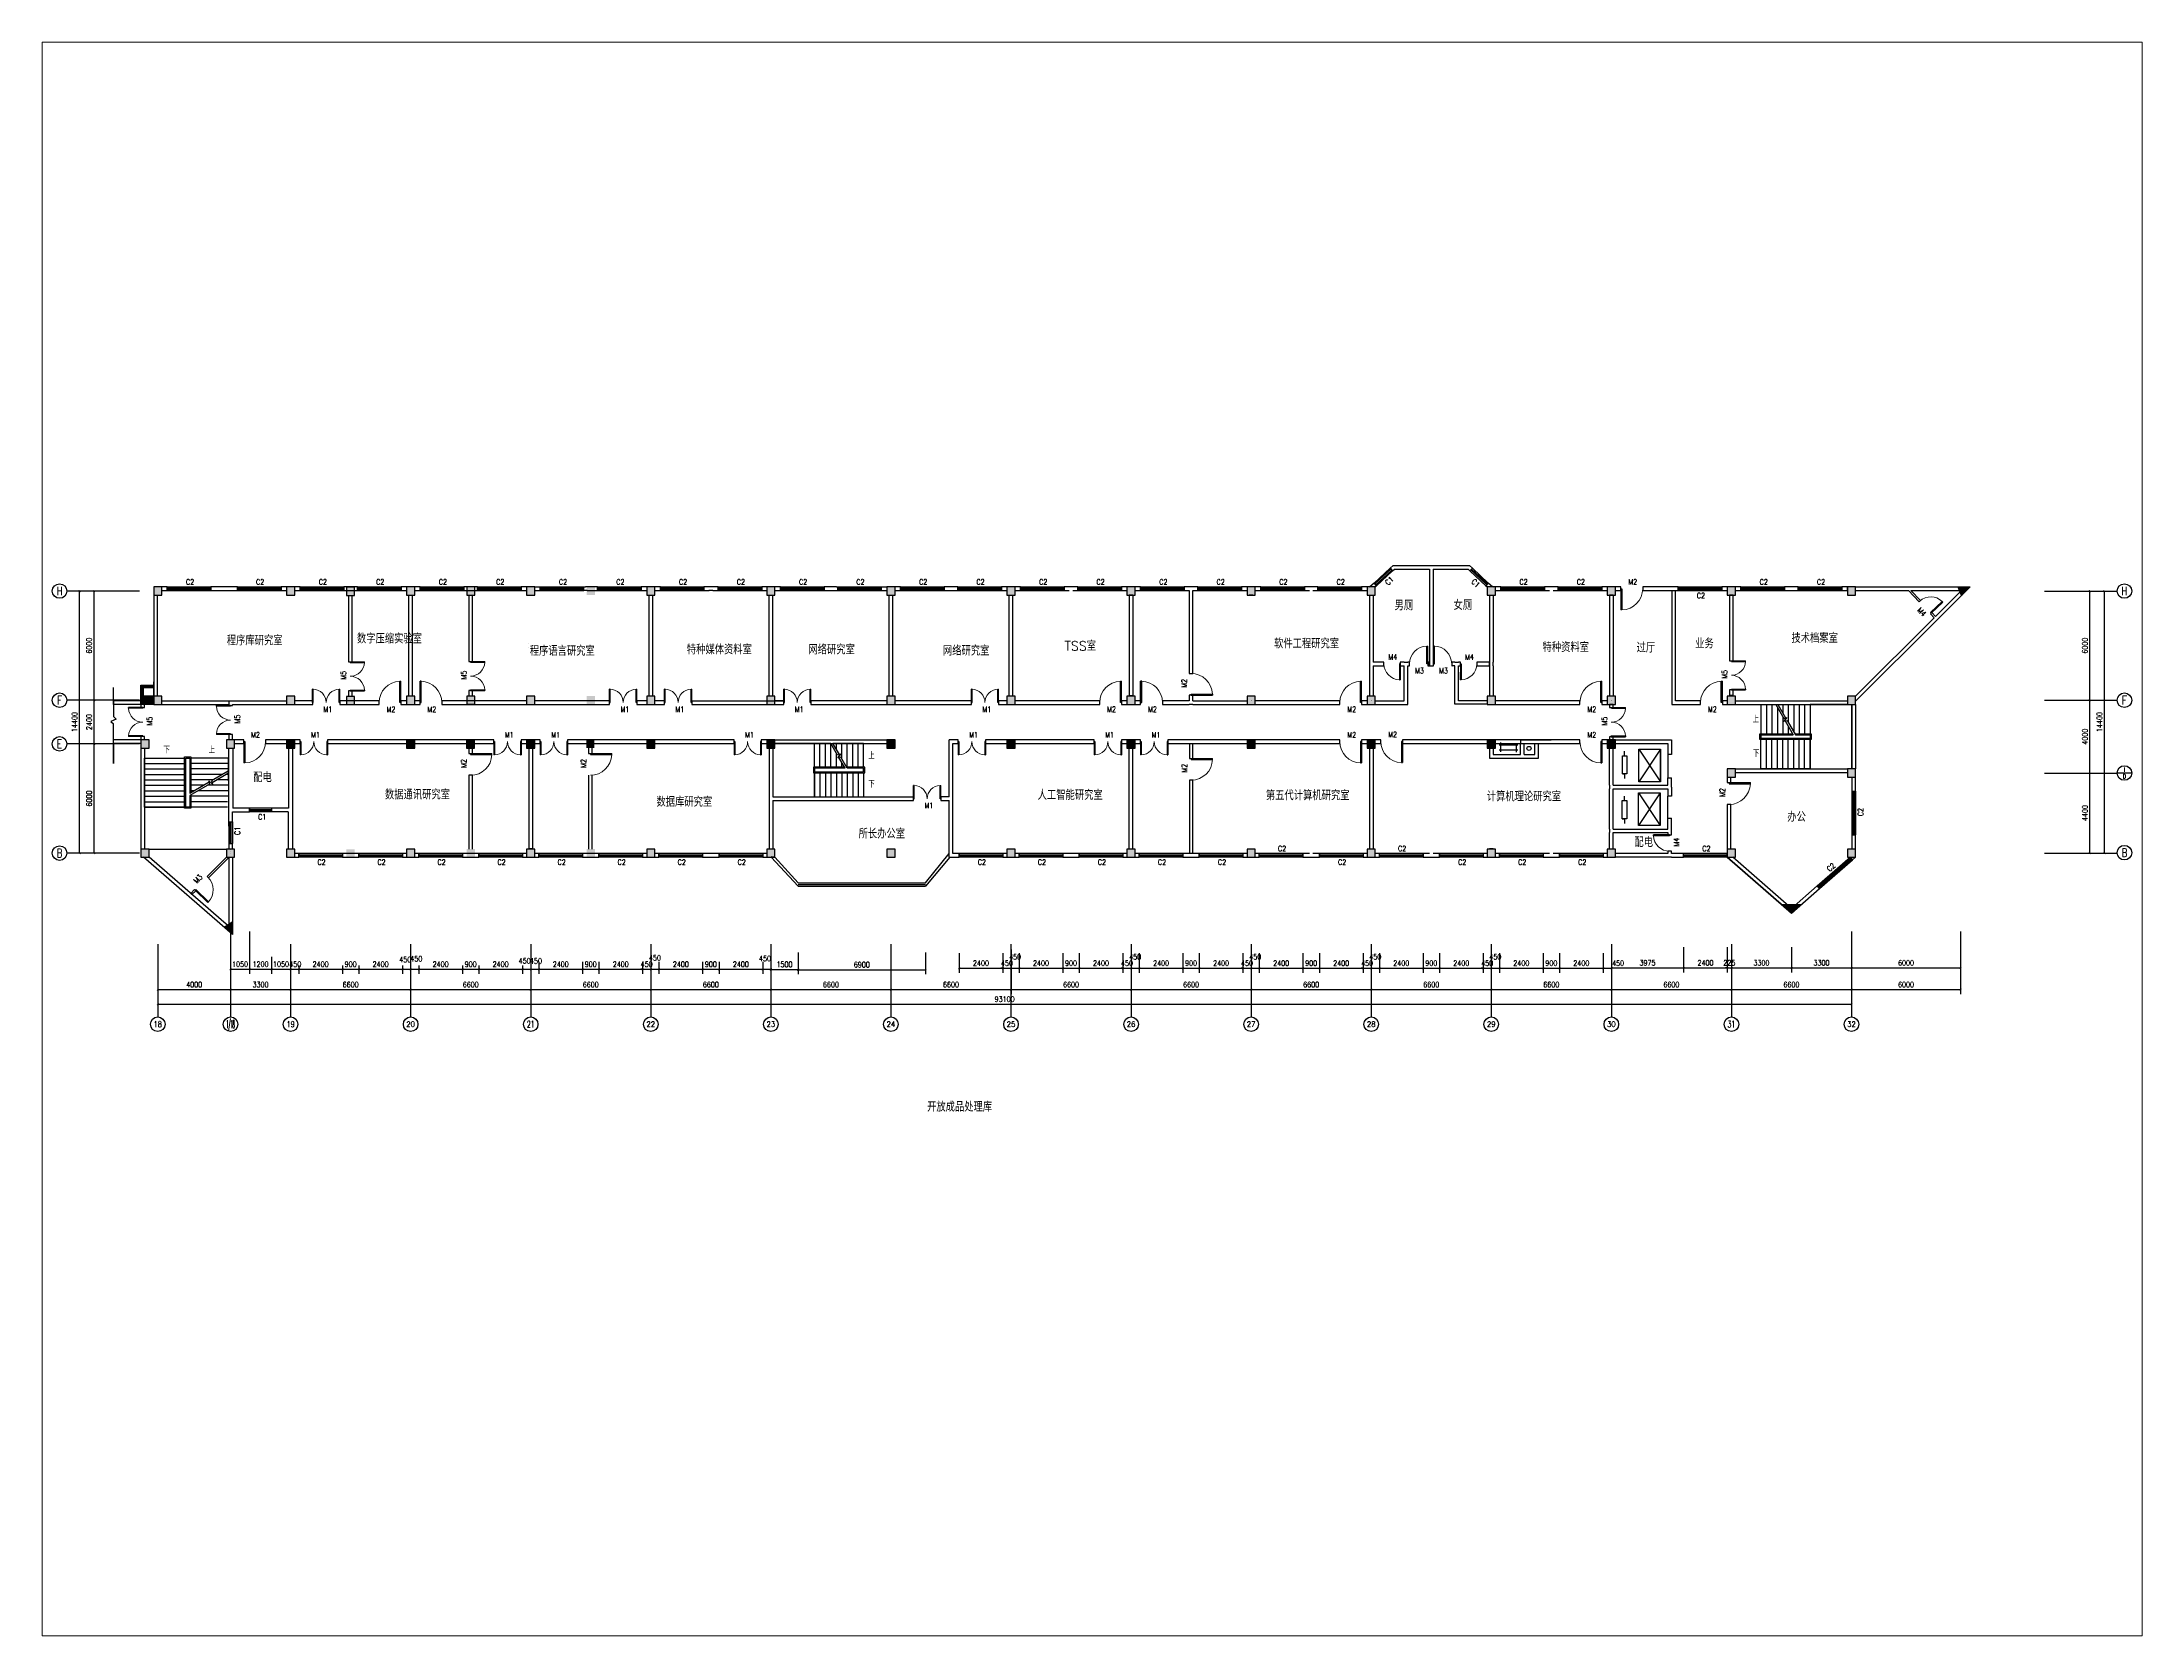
# Paper-space layout '布局1' of a CAD drawing. Header units: millimetres. Extents: x 26 to 231, y 20 to 176.
# The model-space entities are those that its viewports show. They can reach past a viewport. Long polylines and large blocks are cut down to what shows.
import ezdxf
from ezdxf.enums import TextEntityAlignment as Align

# ---------------------------------------------------------------- set-up
doc = ezdxf.new("R2010")
doc.units = ezdxf.units.MM
for name, color, linetype in [('AXIS', 3, 'Continuous'), ('AXIS_TEXT', 7, 'Continuous'), ('COLUMN', 9, 'Continuous'), ('DIM_SYMB', 3, 'Continuous'), ('PUB_DIM', 3, 'Continuous'), ('PUB_TEXT', 7, 'Continuous'), ('STAIR', 2, 'Continuous'), ('WALL', 9, 'Continuous'), ('WINDOW', 4, 'Continuous'), ('WINDOW_TEXT', 7, 'Continuous')]:
    doc.layers.add(name, color=color, linetype=linetype)
doc.styles.add('_TCH_AXIS', font='COMPLEX', dxfattribs={"bigfont": 'GBCBIG'})
doc.styles.add('_TCH_DIM', font='SIMPLEX', dxfattribs={"bigfont": 'GBCBIG'})
doc.styles.add('_TCH_DIM_T3', font='SIMPLEX', dxfattribs={"width": 0.705882, "bigfont": 'GBCBIG'})
doc.styles.add('_TCH_WINDOW', font='SIMPLEX', dxfattribs={"bigfont": 'GBCBIG'})
doc.styles.add('COMPLEX', font='COMPLEX')
doc.styles.get("Standard").update_dxf_attribs({"font": 'txt', "bigfont": 'gbcbig.shx'})
doc.dimstyles.new('_TCH_ARCH&&100', dxfattribs={"dimtxt": 297.5, "dimasz": 100, "dimexe": 250, "dimexo": 300, "dimgap": 126.25, "dimtad": 1, "dimdec": 0, "dimzin": 0, "dimdsep": 46, "dimtxsty": '_TCH_DIM_T3', "dimblk": 'ARCHTICK', "dimcen": 0.09, "dimclrt": 7, "dimazin": 2, "dimtfac": 1, "dimtdec": 0, "dimtix": 1, "dimtmove": 2, "dimatfit": 3, "dimfxl": 1, "dimtolj": 1, "dimtzin": 0, "dimarcsym": 0})

# ---------------------------------------------------------------- blocks, each defined once
blk = doc.blocks.new('_ArchTick')
at = {"color": 0, "linetype": 'ByBlock', "const_width": 0.4}
blk.add_lwpolyline([(-0.5, -0.5), (0.5, 0.5)], dxfattribs=at)
blk = doc.blocks.new('*D90')
at = {"layer": 'Defpoints', "color": 0}
for p in [(13294, 8456), (13744, 8456), (13744, 7949)]:
    blk.add_point(p, dxfattribs=at)
at = {"layer": 'PUB_DIM', "color": 0, "lineweight": -2}
for p, q in [((13294, 8156), (13294, 7699)), ((13744, 8156), (13744, 7699)), ((13294, 7949), (13744, 7949))]:
    blk.add_line(p, q, dxfattribs=at)
at = {"layer": 'PUB_DIM', "color": 0, "lineweight": -2, "xscale": 100, "yscale": 100, "zscale": 100, "rotation": 180}
blk.add_blockref('_ArchTick', (13294, 7949), dxfattribs=at)
at = {"layer": 'PUB_DIM', "color": 0, "lineweight": -2, "xscale": 100, "yscale": 100, "zscale": 100}
blk.add_blockref('_ArchTick', (13744, 7949), dxfattribs=at)
at = {"layer": 'PUB_DIM', "color": 7, "insert": (13553, 8224), "char_height": 297.5, "attachment_point": 5, "style": '_TCH_DIM_T3'}
blk.add_mtext('\\A1;450', dxfattribs=at)
blk = doc.blocks.new('*D91')
at = {"layer": 'Defpoints', "color": 0}
for p in [(13744, 8456), (16144, 8456), (16144, 7949)]:
    blk.add_point(p, dxfattribs=at)
at = {"layer": 'PUB_DIM', "color": 0, "lineweight": -2}
for p, q in [((13744, 8156), (13744, 7699)), ((16144, 8156), (16144, 7699)), ((13744, 7949), (16144, 7949))]:
    blk.add_line(p, q, dxfattribs=at)
at = {"layer": 'PUB_DIM', "color": 0, "lineweight": -2, "xscale": 100, "yscale": 100, "zscale": 100, "rotation": 180}
blk.add_blockref('_ArchTick', (13744, 7949), dxfattribs=at)
at = {"layer": 'PUB_DIM', "color": 0, "lineweight": -2, "xscale": 100, "yscale": 100, "zscale": 100}
blk.add_blockref('_ArchTick', (16144, 7949), dxfattribs=at)
at = {"layer": 'PUB_DIM', "color": 7, "insert": (14944, 8224), "char_height": 297.5, "attachment_point": 5, "style": '_TCH_DIM_T3'}
blk.add_mtext('\\A1;2400', dxfattribs=at)
blk = doc.blocks.new('*D92')
at = {"layer": 'Defpoints', "color": 0}
for p in [(16144, 8456), (17044, 8456), (17044, 7949)]:
    blk.add_point(p, dxfattribs=at)
at = {"layer": 'PUB_DIM', "color": 0, "lineweight": -2}
for p, q in [((16144, 8156), (16144, 7699)), ((17044, 8156), (17044, 7699)), ((16144, 7949), (17044, 7949))]:
    blk.add_line(p, q, dxfattribs=at)
at = {"layer": 'PUB_DIM', "color": 0, "lineweight": -2, "xscale": 100, "yscale": 100, "zscale": 100, "rotation": 180}
blk.add_blockref('_ArchTick', (16144, 7949), dxfattribs=at)
at = {"layer": 'PUB_DIM', "color": 0, "lineweight": -2, "xscale": 100, "yscale": 100, "zscale": 100}
blk.add_blockref('_ArchTick', (17044, 7949), dxfattribs=at)
at = {"layer": 'PUB_DIM', "color": 7, "insert": (16594, 8224), "char_height": 297.5, "attachment_point": 5, "style": '_TCH_DIM_T3'}
blk.add_mtext('\\A1;900', dxfattribs=at)
blk = doc.blocks.new('*D93')
at = {"layer": 'Defpoints', "color": 0}
for p in [(17044, 8456), (19444, 8456), (19444, 7949)]:
    blk.add_point(p, dxfattribs=at)
at = {"layer": 'PUB_DIM', "color": 0, "lineweight": -2}
for p, q in [((17044, 8156), (17044, 7699)), ((19444, 8156), (19444, 7699)), ((17044, 7949), (19444, 7949))]:
    blk.add_line(p, q, dxfattribs=at)
at = {"layer": 'PUB_DIM', "color": 0, "lineweight": -2, "xscale": 100, "yscale": 100, "zscale": 100, "rotation": 180}
blk.add_blockref('_ArchTick', (17044, 7949), dxfattribs=at)
at = {"layer": 'PUB_DIM', "color": 0, "lineweight": -2, "xscale": 100, "yscale": 100, "zscale": 100}
blk.add_blockref('_ArchTick', (19444, 7949), dxfattribs=at)
at = {"layer": 'PUB_DIM', "color": 7, "insert": (18244, 8224), "char_height": 297.5, "attachment_point": 5, "style": '_TCH_DIM_T3'}
blk.add_mtext('\\A1;2400', dxfattribs=at)
blk = doc.blocks.new('*D94')
at = {"layer": 'Defpoints', "color": 0}
for p in [(19444, 8456), (19894, 8456), (19894, 7949)]:
    blk.add_point(p, dxfattribs=at)
at = {"layer": 'PUB_DIM', "color": 0, "lineweight": -2}
for p, q in [((19444, 8156), (19444, 7699)), ((19894, 8156), (19894, 7699)), ((19444, 7949), (19894, 7949))]:
    blk.add_line(p, q, dxfattribs=at)
at = {"layer": 'PUB_DIM', "color": 0, "lineweight": -2, "xscale": 100, "yscale": 100, "zscale": 100, "rotation": 180}
blk.add_blockref('_ArchTick', (19444, 7949), dxfattribs=at)
at = {"layer": 'PUB_DIM', "color": 0, "lineweight": -2, "xscale": 100, "yscale": 100, "zscale": 100}
blk.add_blockref('_ArchTick', (19894, 7949), dxfattribs=at)
at = {"layer": 'PUB_DIM', "color": 7, "insert": (19600, 8479), "char_height": 297.5, "attachment_point": 5, "style": '_TCH_DIM_T3'}
blk.add_mtext('\\A1;450', dxfattribs=at)
blk = doc.blocks.new('*D95')
at = {"layer": 'Defpoints', "color": 0}
for p in [(19894, 8456), (20344, 8456), (20344, 7949)]:
    blk.add_point(p, dxfattribs=at)
at = {"layer": 'PUB_DIM', "color": 0, "lineweight": -2}
for p, q in [((19894, 8156), (19894, 7699)), ((20344, 8156), (20344, 7699)), ((19894, 7949), (20344, 7949))]:
    blk.add_line(p, q, dxfattribs=at)
at = {"layer": 'PUB_DIM', "color": 0, "lineweight": -2, "xscale": 100, "yscale": 100, "zscale": 100, "rotation": 180}
blk.add_blockref('_ArchTick', (19894, 7949), dxfattribs=at)
at = {"layer": 'PUB_DIM', "color": 0, "lineweight": -2, "xscale": 100, "yscale": 100, "zscale": 100}
blk.add_blockref('_ArchTick', (20344, 7949), dxfattribs=at)
at = {"layer": 'PUB_DIM', "color": 7, "insert": (20204, 8525), "char_height": 297.5, "attachment_point": 5, "style": '_TCH_DIM_T3'}
blk.add_mtext('\\A1;450', dxfattribs=at)
blk = doc.blocks.new('*D96')
at = {"layer": 'Defpoints', "color": 0}
for p in [(20344, 8456), (22744, 8456), (22744, 7949)]:
    blk.add_point(p, dxfattribs=at)
at = {"layer": 'PUB_DIM', "color": 0, "lineweight": -2}
for p, q in [((20344, 8156), (20344, 7699)), ((22744, 8156), (22744, 7699)), ((20344, 7949), (22744, 7949))]:
    blk.add_line(p, q, dxfattribs=at)
at = {"layer": 'PUB_DIM', "color": 0, "lineweight": -2, "xscale": 100, "yscale": 100, "zscale": 100, "rotation": 180}
blk.add_blockref('_ArchTick', (20344, 7949), dxfattribs=at)
at = {"layer": 'PUB_DIM', "color": 0, "lineweight": -2, "xscale": 100, "yscale": 100, "zscale": 100}
blk.add_blockref('_ArchTick', (22744, 7949), dxfattribs=at)
at = {"layer": 'PUB_DIM', "color": 7, "insert": (21544, 8224), "char_height": 297.5, "attachment_point": 5, "style": '_TCH_DIM_T3'}
blk.add_mtext('\\A1;2400', dxfattribs=at)
blk = doc.blocks.new('*D97')
at = {"layer": 'Defpoints', "color": 0}
for p in [(22744, 8456), (23644, 8456), (23644, 7949)]:
    blk.add_point(p, dxfattribs=at)
at = {"layer": 'PUB_DIM', "color": 0, "lineweight": -2}
for p, q in [((22744, 8156), (22744, 7699)), ((23644, 8156), (23644, 7699)), ((22744, 7949), (23644, 7949))]:
    blk.add_line(p, q, dxfattribs=at)
at = {"layer": 'PUB_DIM', "color": 0, "lineweight": -2, "xscale": 100, "yscale": 100, "zscale": 100, "rotation": 180}
blk.add_blockref('_ArchTick', (22744, 7949), dxfattribs=at)
at = {"layer": 'PUB_DIM', "color": 0, "lineweight": -2, "xscale": 100, "yscale": 100, "zscale": 100}
blk.add_blockref('_ArchTick', (23644, 7949), dxfattribs=at)
at = {"layer": 'PUB_DIM', "color": 7, "insert": (23194, 8224), "char_height": 297.5, "attachment_point": 5, "style": '_TCH_DIM_T3'}
blk.add_mtext('\\A1;900', dxfattribs=at)
blk = doc.blocks.new('*D98')
at = {"layer": 'Defpoints', "color": 0}
for p in [(23644, 8456), (26044, 8456), (26044, 7949)]:
    blk.add_point(p, dxfattribs=at)
at = {"layer": 'PUB_DIM', "color": 0, "lineweight": -2}
for p, q in [((23644, 8156), (23644, 7699)), ((26044, 8156), (26044, 7699)), ((23644, 7949), (26044, 7949))]:
    blk.add_line(p, q, dxfattribs=at)
at = {"layer": 'PUB_DIM', "color": 0, "lineweight": -2, "xscale": 100, "yscale": 100, "zscale": 100, "rotation": 180}
blk.add_blockref('_ArchTick', (23644, 7949), dxfattribs=at)
at = {"layer": 'PUB_DIM', "color": 0, "lineweight": -2, "xscale": 100, "yscale": 100, "zscale": 100}
blk.add_blockref('_ArchTick', (26044, 7949), dxfattribs=at)
at = {"layer": 'PUB_DIM', "color": 7, "insert": (24844, 8224), "char_height": 297.5, "attachment_point": 5, "style": '_TCH_DIM_T3'}
blk.add_mtext('\\A1;2400', dxfattribs=at)
blk = doc.blocks.new('*D99')
at = {"layer": 'Defpoints', "color": 0}
for p in [(26044, 8456), (26494, 8456), (26494, 7949)]:
    blk.add_point(p, dxfattribs=at)
at = {"layer": 'PUB_DIM', "color": 0, "lineweight": -2}
for p, q in [((26044, 8156), (26044, 7699)), ((26494, 8156), (26494, 7699)), ((26044, 7949), (26494, 7949))]:
    blk.add_line(p, q, dxfattribs=at)
at = {"layer": 'PUB_DIM', "color": 0, "lineweight": -2, "xscale": 100, "yscale": 100, "zscale": 100, "rotation": 180}
blk.add_blockref('_ArchTick', (26044, 7949), dxfattribs=at)
at = {"layer": 'PUB_DIM', "color": 0, "lineweight": -2, "xscale": 100, "yscale": 100, "zscale": 100}
blk.add_blockref('_ArchTick', (26494, 7949), dxfattribs=at)
at = {"layer": 'PUB_DIM', "color": 7, "insert": (26162, 8412), "char_height": 297.5, "attachment_point": 5, "style": '_TCH_DIM_T3'}
blk.add_mtext('\\A1;450', dxfattribs=at)
blk = doc.blocks.new('*D100')
at = {"layer": 'Defpoints', "color": 0}
for p in [(26494, 8661), (26944, 8661), (26944, 7949)]:
    blk.add_point(p, dxfattribs=at)
at = {"layer": 'PUB_DIM', "color": 0, "lineweight": -2}
for p, q in [((26494, 8361), (26494, 7699)), ((26944, 8361), (26944, 7699)), ((26494, 7949), (26944, 7949))]:
    blk.add_line(p, q, dxfattribs=at)
at = {"layer": 'PUB_DIM', "color": 0, "lineweight": -2, "xscale": 100, "yscale": 100, "zscale": 100, "rotation": 180}
blk.add_blockref('_ArchTick', (26494, 7949), dxfattribs=at)
at = {"layer": 'PUB_DIM', "color": 0, "lineweight": -2, "xscale": 100, "yscale": 100, "zscale": 100}
blk.add_blockref('_ArchTick', (26944, 7949), dxfattribs=at)
at = {"layer": 'PUB_DIM', "color": 7, "insert": (26783, 8401), "char_height": 297.5, "attachment_point": 5, "style": '_TCH_DIM_T3'}
blk.add_mtext('\\A1;450', dxfattribs=at)
blk = doc.blocks.new('*D101')
at = {"layer": 'Defpoints', "color": 0}
for p in [(26944, 8661), (29344, 8661), (29344, 7949)]:
    blk.add_point(p, dxfattribs=at)
at = {"layer": 'PUB_DIM', "color": 0, "lineweight": -2}
for p, q in [((26944, 8361), (26944, 7699)), ((29344, 8361), (29344, 7699)), ((26944, 7949), (29344, 7949))]:
    blk.add_line(p, q, dxfattribs=at)
at = {"layer": 'PUB_DIM', "color": 0, "lineweight": -2, "xscale": 100, "yscale": 100, "zscale": 100, "rotation": 180}
blk.add_blockref('_ArchTick', (26944, 7949), dxfattribs=at)
at = {"layer": 'PUB_DIM', "color": 0, "lineweight": -2, "xscale": 100, "yscale": 100, "zscale": 100}
blk.add_blockref('_ArchTick', (29344, 7949), dxfattribs=at)
at = {"layer": 'PUB_DIM', "color": 7, "insert": (28144, 8224), "char_height": 297.5, "attachment_point": 5, "style": '_TCH_DIM_T3'}
blk.add_mtext('\\A1;2400', dxfattribs=at)
blk = doc.blocks.new('*D102')
at = {"layer": 'Defpoints', "color": 0}
for p in [(29344, 8661), (30244, 8661), (30244, 7949)]:
    blk.add_point(p, dxfattribs=at)
at = {"layer": 'PUB_DIM', "color": 0, "lineweight": -2}
for p, q in [((29344, 8361), (29344, 7699)), ((30244, 8361), (30244, 7699)), ((29344, 7949), (30244, 7949))]:
    blk.add_line(p, q, dxfattribs=at)
at = {"layer": 'PUB_DIM', "color": 0, "lineweight": -2, "xscale": 100, "yscale": 100, "zscale": 100, "rotation": 180}
blk.add_blockref('_ArchTick', (29344, 7949), dxfattribs=at)
at = {"layer": 'PUB_DIM', "color": 0, "lineweight": -2, "xscale": 100, "yscale": 100, "zscale": 100}
blk.add_blockref('_ArchTick', (30244, 7949), dxfattribs=at)
at = {"layer": 'PUB_DIM', "color": 7, "insert": (29794, 8224), "char_height": 297.5, "attachment_point": 5, "style": '_TCH_DIM_T3'}
blk.add_mtext('\\A1;900', dxfattribs=at)
blk = doc.blocks.new('*D103')
at = {"layer": 'Defpoints', "color": 0}
for p in [(30244, 8661), (32644, 8661), (32644, 7949)]:
    blk.add_point(p, dxfattribs=at)
at = {"layer": 'PUB_DIM', "color": 0, "lineweight": -2}
for p, q in [((30244, 8361), (30244, 7699)), ((32644, 8361), (32644, 7699)), ((30244, 7949), (32644, 7949))]:
    blk.add_line(p, q, dxfattribs=at)
at = {"layer": 'PUB_DIM', "color": 0, "lineweight": -2, "xscale": 100, "yscale": 100, "zscale": 100, "rotation": 180}
blk.add_blockref('_ArchTick', (30244, 7949), dxfattribs=at)
at = {"layer": 'PUB_DIM', "color": 0, "lineweight": -2, "xscale": 100, "yscale": 100, "zscale": 100}
blk.add_blockref('_ArchTick', (32644, 7949), dxfattribs=at)
at = {"layer": 'PUB_DIM', "color": 7, "insert": (31444, 8224), "char_height": 297.5, "attachment_point": 5, "style": '_TCH_DIM_T3'}
blk.add_mtext('\\A1;2400', dxfattribs=at)
blk = doc.blocks.new('*D104')
at = {"layer": 'Defpoints', "color": 0}
for p in [(32644, 8661), (33094, 8661), (33094, 7949)]:
    blk.add_point(p, dxfattribs=at)
at = {"layer": 'PUB_DIM', "color": 0, "lineweight": -2}
for p, q in [((32644, 8361), (32644, 7699)), ((33094, 8361), (33094, 7699)), ((32644, 7949), (32544, 7949)), ((32644, 7949), (33094, 7949)), ((33094, 7949), (33194, 7949))]:
    blk.add_line(p, q, dxfattribs=at)
at = {"layer": 'PUB_DIM', "color": 0, "lineweight": -2, "xscale": 100, "yscale": 100, "zscale": 100}
blk.add_blockref('_ArchTick', (32644, 7949), dxfattribs=at)
at = {"layer": 'PUB_DIM', "color": 0, "lineweight": -2, "xscale": 100, "yscale": 100, "zscale": 100, "rotation": 180}
blk.add_blockref('_ArchTick', (33094, 7949), dxfattribs=at)
at = {"layer": 'PUB_DIM', "color": 7, "insert": (32869, 8224), "char_height": 297.5, "attachment_point": 5, "style": '_TCH_DIM_T3'}
blk.add_mtext('\\A1;450', dxfattribs=at)
blk = doc.blocks.new('*D105')
at = {"layer": 'Defpoints', "color": 0}
for p in [(33094, 8661), (33544, 8661), (33544, 7949)]:
    blk.add_point(p, dxfattribs=at)
at = {"layer": 'PUB_DIM', "color": 0, "lineweight": -2}
for p, q in [((33094, 8361), (33094, 7699)), ((33544, 8361), (33544, 7699)), ((33094, 7949), (33544, 7949))]:
    blk.add_line(p, q, dxfattribs=at)
at = {"layer": 'PUB_DIM', "color": 0, "lineweight": -2, "xscale": 100, "yscale": 100, "zscale": 100, "rotation": 180}
blk.add_blockref('_ArchTick', (33094, 7949), dxfattribs=at)
at = {"layer": 'PUB_DIM', "color": 0, "lineweight": -2, "xscale": 100, "yscale": 100, "zscale": 100}
blk.add_blockref('_ArchTick', (33544, 7949), dxfattribs=at)
at = {"layer": 'PUB_DIM', "color": 7, "insert": (33319, 8574), "char_height": 297.5, "attachment_point": 5, "style": '_TCH_DIM_T3'}
blk.add_mtext('\\A1;450', dxfattribs=at)
blk = doc.blocks.new('*D106')
at = {"layer": 'Defpoints', "color": 0}
for p in [(33544, 8661), (35944, 8661), (35944, 7949)]:
    blk.add_point(p, dxfattribs=at)
at = {"layer": 'PUB_DIM', "color": 0, "lineweight": -2}
for p, q in [((33544, 8361), (33544, 7699)), ((35944, 8361), (35944, 7699)), ((33544, 7949), (35944, 7949))]:
    blk.add_line(p, q, dxfattribs=at)
at = {"layer": 'PUB_DIM', "color": 0, "lineweight": -2, "xscale": 100, "yscale": 100, "zscale": 100, "rotation": 180}
blk.add_blockref('_ArchTick', (33544, 7949), dxfattribs=at)
at = {"layer": 'PUB_DIM', "color": 0, "lineweight": -2, "xscale": 100, "yscale": 100, "zscale": 100}
blk.add_blockref('_ArchTick', (35944, 7949), dxfattribs=at)
at = {"layer": 'PUB_DIM', "color": 7, "insert": (34744, 8224), "char_height": 297.5, "attachment_point": 5, "style": '_TCH_DIM_T3'}
blk.add_mtext('\\A1;2400', dxfattribs=at)
blk = doc.blocks.new('*D107')
at = {"layer": 'Defpoints', "color": 0}
for p in [(35944, 8661), (36844, 8661), (36844, 7949)]:
    blk.add_point(p, dxfattribs=at)
at = {"layer": 'PUB_DIM', "color": 0, "lineweight": -2}
for p, q in [((35944, 8361), (35944, 7699)), ((36844, 8361), (36844, 7699)), ((35944, 7949), (36844, 7949))]:
    blk.add_line(p, q, dxfattribs=at)
at = {"layer": 'PUB_DIM', "color": 0, "lineweight": -2, "xscale": 100, "yscale": 100, "zscale": 100, "rotation": 180}
blk.add_blockref('_ArchTick', (35944, 7949), dxfattribs=at)
at = {"layer": 'PUB_DIM', "color": 0, "lineweight": -2, "xscale": 100, "yscale": 100, "zscale": 100}
blk.add_blockref('_ArchTick', (36844, 7949), dxfattribs=at)
at = {"layer": 'PUB_DIM', "color": 7, "insert": (36394, 8224), "char_height": 297.5, "attachment_point": 5, "style": '_TCH_DIM_T3'}
blk.add_mtext('\\A1;900', dxfattribs=at)
blk = doc.blocks.new('*D108')
at = {"layer": 'Defpoints', "color": 0}
for p in [(36844, 8661), (39244, 8661), (39244, 7949)]:
    blk.add_point(p, dxfattribs=at)
at = {"layer": 'PUB_DIM', "color": 0, "lineweight": -2}
for p, q in [((36844, 8361), (36844, 7699)), ((39244, 8361), (39244, 7699)), ((36844, 7949), (39244, 7949))]:
    blk.add_line(p, q, dxfattribs=at)
at = {"layer": 'PUB_DIM', "color": 0, "lineweight": -2, "xscale": 100, "yscale": 100, "zscale": 100, "rotation": 180}
blk.add_blockref('_ArchTick', (36844, 7949), dxfattribs=at)
at = {"layer": 'PUB_DIM', "color": 0, "lineweight": -2, "xscale": 100, "yscale": 100, "zscale": 100}
blk.add_blockref('_ArchTick', (39244, 7949), dxfattribs=at)
at = {"layer": 'PUB_DIM', "color": 7, "insert": (38044, 8224), "char_height": 297.5, "attachment_point": 5, "style": '_TCH_DIM_T3'}
blk.add_mtext('\\A1;2400', dxfattribs=at)
blk = doc.blocks.new('*D109')
at = {"layer": 'Defpoints', "color": 0}
for p in [(39244, 8661), (39694, 8661), (39694, 7949)]:
    blk.add_point(p, dxfattribs=at)
at = {"layer": 'PUB_DIM', "color": 0, "lineweight": -2}
for p, q in [((39244, 8361), (39244, 7699)), ((39694, 8361), (39694, 7699)), ((39244, 7949), (39694, 7949))]:
    blk.add_line(p, q, dxfattribs=at)
at = {"layer": 'PUB_DIM', "color": 0, "lineweight": -2, "xscale": 100, "yscale": 100, "zscale": 100, "rotation": 180}
blk.add_blockref('_ArchTick', (39244, 7949), dxfattribs=at)
at = {"layer": 'PUB_DIM', "color": 0, "lineweight": -2, "xscale": 100, "yscale": 100, "zscale": 100}
blk.add_blockref('_ArchTick', (39694, 7949), dxfattribs=at)
at = {"layer": 'PUB_DIM', "color": 7, "insert": (39373, 8536), "char_height": 297.5, "attachment_point": 5, "style": '_TCH_DIM_T3'}
blk.add_mtext('\\A1;450', dxfattribs=at)
blk = doc.blocks.new('*D110')
at = {"layer": 'Defpoints', "color": 0}
for p in [(85894, 9457), (89869, 9457), (89869, 8026)]:
    blk.add_point(p, dxfattribs=at)
at = {"layer": 'PUB_DIM', "color": 0, "lineweight": -2}
for p, q in [((85894, 9157), (85894, 7776)), ((89869, 9157), (89869, 7776)), ((85894, 8026), (89869, 8026))]:
    blk.add_line(p, q, dxfattribs=at)
at = {"layer": 'PUB_DIM', "color": 0, "lineweight": -2, "xscale": 100, "yscale": 100, "zscale": 100, "rotation": 180}
blk.add_blockref('_ArchTick', (85894, 8026), dxfattribs=at)
at = {"layer": 'PUB_DIM', "color": 0, "lineweight": -2, "xscale": 100, "yscale": 100, "zscale": 100}
blk.add_blockref('_ArchTick', (89869, 8026), dxfattribs=at)
at = {"layer": 'PUB_DIM', "color": 7, "insert": (87881, 8301), "char_height": 297.5, "attachment_point": 5, "style": '_TCH_DIM_T3'}
blk.add_mtext('\\A1;3975', dxfattribs=at)
blk = doc.blocks.new('*D111')
at = {"layer": 'Defpoints', "color": 0}
for p in [(89869, 9457), (92269, 9457), (92269, 8026)]:
    blk.add_point(p, dxfattribs=at)
at = {"layer": 'PUB_DIM', "color": 0, "lineweight": -2}
for p, q in [((89869, 9157), (89869, 7776)), ((92269, 9157), (92269, 7776)), ((89869, 8026), (92269, 8026))]:
    blk.add_line(p, q, dxfattribs=at)
at = {"layer": 'PUB_DIM', "color": 0, "lineweight": -2, "xscale": 100, "yscale": 100, "zscale": 100, "rotation": 180}
blk.add_blockref('_ArchTick', (89869, 8026), dxfattribs=at)
at = {"layer": 'PUB_DIM', "color": 0, "lineweight": -2, "xscale": 100, "yscale": 100, "zscale": 100}
blk.add_blockref('_ArchTick', (92269, 8026), dxfattribs=at)
at = {"layer": 'PUB_DIM', "color": 7, "insert": (91069, 8301), "char_height": 297.5, "attachment_point": 5, "style": '_TCH_DIM_T3'}
blk.add_mtext('\\A1;2400', dxfattribs=at)
blk = doc.blocks.new('*D112')
at = {"layer": 'Defpoints', "color": 0}
for p in [(92269, 9457), (92494, 9457), (92494, 8026)]:
    blk.add_point(p, dxfattribs=at)
at = {"layer": 'PUB_DIM', "color": 0, "lineweight": -2}
for p, q in [((92269, 9157), (92269, 7776)), ((92494, 9157), (92494, 7776)), ((92269, 8026), (92169, 8026)), ((92269, 8026), (92494, 8026)), ((92494, 8026), (92594, 8026))]:
    blk.add_line(p, q, dxfattribs=at)
at = {"layer": 'PUB_DIM', "color": 0, "lineweight": -2, "xscale": 100, "yscale": 100, "zscale": 100}
blk.add_blockref('_ArchTick', (92269, 8026), dxfattribs=at)
at = {"layer": 'PUB_DIM', "color": 0, "lineweight": -2, "xscale": 100, "yscale": 100, "zscale": 100, "rotation": 180}
blk.add_blockref('_ArchTick', (92494, 8026), dxfattribs=at)
at = {"layer": 'PUB_DIM', "color": 7, "insert": (92381, 8301), "char_height": 297.5, "attachment_point": 5, "style": '_TCH_DIM_T3'}
blk.add_mtext('\\A1;225', dxfattribs=at)
blk = doc.blocks.new('*D113')
at = {"layer": 'Defpoints', "color": 0}
for p in [(92494, 9457), (95794, 9457), (95794, 8026)]:
    blk.add_point(p, dxfattribs=at)
at = {"layer": 'PUB_DIM', "color": 0, "lineweight": -2}
for p, q in [((92494, 9157), (92494, 7776)), ((95794, 9157), (95794, 7776)), ((92494, 8026), (95794, 8026))]:
    blk.add_line(p, q, dxfattribs=at)
at = {"layer": 'PUB_DIM', "color": 0, "lineweight": -2, "xscale": 100, "yscale": 100, "zscale": 100, "rotation": 180}
blk.add_blockref('_ArchTick', (92494, 8026), dxfattribs=at)
at = {"layer": 'PUB_DIM', "color": 0, "lineweight": -2, "xscale": 100, "yscale": 100, "zscale": 100}
blk.add_blockref('_ArchTick', (95794, 8026), dxfattribs=at)
at = {"layer": 'PUB_DIM', "color": 7, "insert": (94144, 8301), "char_height": 297.5, "attachment_point": 5, "style": '_TCH_DIM_T3'}
blk.add_mtext('\\A1;3300', dxfattribs=at)
blk = doc.blocks.new('*D114')
at = {"layer": 'Defpoints', "color": 0}
for p in [(95794, 9457), (99094, 9457), (99094, 8026)]:
    blk.add_point(p, dxfattribs=at)
at = {"layer": 'PUB_DIM', "color": 0, "lineweight": -2}
for p, q in [((95794, 9157), (95794, 7776)), ((99094, 9157), (99094, 7776)), ((95794, 8026), (99094, 8026))]:
    blk.add_line(p, q, dxfattribs=at)
at = {"layer": 'PUB_DIM', "color": 0, "lineweight": -2, "xscale": 100, "yscale": 100, "zscale": 100, "rotation": 180}
blk.add_blockref('_ArchTick', (95794, 8026), dxfattribs=at)
at = {"layer": 'PUB_DIM', "color": 0, "lineweight": -2, "xscale": 100, "yscale": 100, "zscale": 100}
blk.add_blockref('_ArchTick', (99094, 8026), dxfattribs=at)
at = {"layer": 'PUB_DIM', "color": 7, "insert": (97444, 8301), "char_height": 297.5, "attachment_point": 5, "style": '_TCH_DIM_T3'}
blk.add_mtext('\\A1;3300', dxfattribs=at)
blk = doc.blocks.new('*D115')
at = {"layer": 'Defpoints', "color": 0}
for p in [(99094, 9457), (105094, 9457), (105094, 8026)]:
    blk.add_point(p, dxfattribs=at)
at = {"layer": 'PUB_DIM', "color": 0, "lineweight": -2}
for p, q in [((99094, 9157), (99094, 7776)), ((105094, 9157), (105094, 7776)), ((99094, 8026), (105094, 8026))]:
    blk.add_line(p, q, dxfattribs=at)
at = {"layer": 'PUB_DIM', "color": 0, "lineweight": -2, "xscale": 100, "yscale": 100, "zscale": 100, "rotation": 180}
blk.add_blockref('_ArchTick', (99094, 8026), dxfattribs=at)
at = {"layer": 'PUB_DIM', "color": 0, "lineweight": -2, "xscale": 100, "yscale": 100, "zscale": 100}
blk.add_blockref('_ArchTick', (105094, 8026), dxfattribs=at)
at = {"layer": 'PUB_DIM', "color": 7, "insert": (102094, 8301), "char_height": 297.5, "attachment_point": 5, "style": '_TCH_DIM_T3'}
blk.add_mtext('\\A1;6000', dxfattribs=at)
blk = doc.blocks.new('*D116')
at = {"layer": 'Defpoints', "color": 0}
for p in [(50044, 9123), (52444, 9123), (52444, 8006)]:
    blk.add_point(p, dxfattribs=at)
at = {"layer": 'PUB_DIM', "color": 0, "lineweight": -2}
for p, q in [((50044, 8823), (50044, 7756)), ((52444, 8823), (52444, 7756)), ((50044, 8006), (52444, 8006))]:
    blk.add_line(p, q, dxfattribs=at)
at = {"layer": 'PUB_DIM', "color": 0, "lineweight": -2, "xscale": 100, "yscale": 100, "zscale": 100, "rotation": 180}
blk.add_blockref('_ArchTick', (50044, 8006), dxfattribs=at)
at = {"layer": 'PUB_DIM', "color": 0, "lineweight": -2, "xscale": 100, "yscale": 100, "zscale": 100}
blk.add_blockref('_ArchTick', (52444, 8006), dxfattribs=at)
at = {"layer": 'PUB_DIM', "color": 7, "insert": (51244, 8281), "char_height": 297.5, "attachment_point": 5, "style": '_TCH_DIM_T3'}
blk.add_mtext('\\A1;2400', dxfattribs=at)
blk = doc.blocks.new('*D117')
at = {"layer": 'Defpoints', "color": 0}
for p in [(52444, 9123), (52894, 9123), (52894, 8006)]:
    blk.add_point(p, dxfattribs=at)
at = {"layer": 'PUB_DIM', "color": 0, "lineweight": -2}
for p, q in [((52444, 8823), (52444, 7756)), ((52894, 8823), (52894, 7756)), ((52444, 8006), (52344, 8006)), ((52444, 8006), (52894, 8006)), ((52894, 8006), (52994, 8006))]:
    blk.add_line(p, q, dxfattribs=at)
at = {"layer": 'PUB_DIM', "color": 0, "lineweight": -2, "xscale": 100, "yscale": 100, "zscale": 100}
blk.add_blockref('_ArchTick', (52444, 8006), dxfattribs=at)
at = {"layer": 'PUB_DIM', "color": 0, "lineweight": -2, "xscale": 100, "yscale": 100, "zscale": 100, "rotation": 180}
blk.add_blockref('_ArchTick', (52894, 8006), dxfattribs=at)
at = {"layer": 'PUB_DIM', "color": 7, "insert": (52669, 8281), "char_height": 297.5, "attachment_point": 5, "style": '_TCH_DIM_T3'}
blk.add_mtext('\\A1;450', dxfattribs=at)
blk = doc.blocks.new('*D118')
at = {"layer": 'Defpoints', "color": 0}
for p in [(52894, 9123), (53344, 9123), (53344, 8006)]:
    blk.add_point(p, dxfattribs=at)
at = {"layer": 'PUB_DIM', "color": 0, "lineweight": -2}
for p, q in [((52894, 8823), (52894, 7756)), ((53344, 8823), (53344, 7756)), ((52894, 8006), (53344, 8006))]:
    blk.add_line(p, q, dxfattribs=at)
at = {"layer": 'PUB_DIM', "color": 0, "lineweight": -2, "xscale": 100, "yscale": 100, "zscale": 100, "rotation": 180}
blk.add_blockref('_ArchTick', (52894, 8006), dxfattribs=at)
at = {"layer": 'PUB_DIM', "color": 0, "lineweight": -2, "xscale": 100, "yscale": 100, "zscale": 100}
blk.add_blockref('_ArchTick', (53344, 8006), dxfattribs=at)
at = {"layer": 'PUB_DIM', "color": 7, "insert": (53119, 8631), "char_height": 297.5, "attachment_point": 5, "style": '_TCH_DIM_T3'}
blk.add_mtext('\\A1;450', dxfattribs=at)
blk = doc.blocks.new('*D119')
at = {"layer": 'Defpoints', "color": 0}
for p in [(53344, 9123), (55744, 9123), (55744, 8006)]:
    blk.add_point(p, dxfattribs=at)
at = {"layer": 'PUB_DIM', "color": 0, "lineweight": -2}
for p, q in [((53344, 8823), (53344, 7756)), ((55744, 8823), (55744, 7756)), ((53344, 8006), (55744, 8006))]:
    blk.add_line(p, q, dxfattribs=at)
at = {"layer": 'PUB_DIM', "color": 0, "lineweight": -2, "xscale": 100, "yscale": 100, "zscale": 100, "rotation": 180}
blk.add_blockref('_ArchTick', (53344, 8006), dxfattribs=at)
at = {"layer": 'PUB_DIM', "color": 0, "lineweight": -2, "xscale": 100, "yscale": 100, "zscale": 100}
blk.add_blockref('_ArchTick', (55744, 8006), dxfattribs=at)
at = {"layer": 'PUB_DIM', "color": 7, "insert": (54544, 8281), "char_height": 297.5, "attachment_point": 5, "style": '_TCH_DIM_T3'}
blk.add_mtext('\\A1;2400', dxfattribs=at)
blk = doc.blocks.new('*D120')
at = {"layer": 'Defpoints', "color": 0}
for p in [(55744, 9123), (56644, 9123), (56644, 8006)]:
    blk.add_point(p, dxfattribs=at)
at = {"layer": 'PUB_DIM', "color": 0, "lineweight": -2}
for p, q in [((55744, 8823), (55744, 7756)), ((56644, 8823), (56644, 7756)), ((55744, 8006), (56644, 8006))]:
    blk.add_line(p, q, dxfattribs=at)
at = {"layer": 'PUB_DIM', "color": 0, "lineweight": -2, "xscale": 100, "yscale": 100, "zscale": 100, "rotation": 180}
blk.add_blockref('_ArchTick', (55744, 8006), dxfattribs=at)
at = {"layer": 'PUB_DIM', "color": 0, "lineweight": -2, "xscale": 100, "yscale": 100, "zscale": 100}
blk.add_blockref('_ArchTick', (56644, 8006), dxfattribs=at)
at = {"layer": 'PUB_DIM', "color": 7, "insert": (56194, 8281), "char_height": 297.5, "attachment_point": 5, "style": '_TCH_DIM_T3'}
blk.add_mtext('\\A1;900', dxfattribs=at)
blk = doc.blocks.new('*D121')
at = {"layer": 'Defpoints', "color": 0}
for p in [(56644, 9123), (59044, 9123), (59044, 8006)]:
    blk.add_point(p, dxfattribs=at)
at = {"layer": 'PUB_DIM', "color": 0, "lineweight": -2}
for p, q in [((56644, 8823), (56644, 7756)), ((59044, 8823), (59044, 7756)), ((56644, 8006), (59044, 8006))]:
    blk.add_line(p, q, dxfattribs=at)
at = {"layer": 'PUB_DIM', "color": 0, "lineweight": -2, "xscale": 100, "yscale": 100, "zscale": 100, "rotation": 180}
blk.add_blockref('_ArchTick', (56644, 8006), dxfattribs=at)
at = {"layer": 'PUB_DIM', "color": 0, "lineweight": -2, "xscale": 100, "yscale": 100, "zscale": 100}
blk.add_blockref('_ArchTick', (59044, 8006), dxfattribs=at)
at = {"layer": 'PUB_DIM', "color": 7, "insert": (57844, 8281), "char_height": 297.5, "attachment_point": 5, "style": '_TCH_DIM_T3'}
blk.add_mtext('\\A1;2400', dxfattribs=at)
blk = doc.blocks.new('*D122')
at = {"layer": 'Defpoints', "color": 0}
for p in [(59044, 9123), (59494, 9123), (59494, 8006)]:
    blk.add_point(p, dxfattribs=at)
at = {"layer": 'PUB_DIM', "color": 0, "lineweight": -2}
for p, q in [((59044, 8823), (59044, 7756)), ((59494, 8823), (59494, 7756)), ((59044, 8006), (58944, 8006)), ((59044, 8006), (59494, 8006)), ((59494, 8006), (59594, 8006))]:
    blk.add_line(p, q, dxfattribs=at)
at = {"layer": 'PUB_DIM', "color": 0, "lineweight": -2, "xscale": 100, "yscale": 100, "zscale": 100}
blk.add_blockref('_ArchTick', (59044, 8006), dxfattribs=at)
at = {"layer": 'PUB_DIM', "color": 0, "lineweight": -2, "xscale": 100, "yscale": 100, "zscale": 100, "rotation": 180}
blk.add_blockref('_ArchTick', (59494, 8006), dxfattribs=at)
at = {"layer": 'PUB_DIM', "color": 7, "insert": (59269, 8281), "char_height": 297.5, "attachment_point": 5, "style": '_TCH_DIM_T3'}
blk.add_mtext('\\A1;450', dxfattribs=at)
blk = doc.blocks.new('*D123')
at = {"layer": 'Defpoints', "color": 0}
for p in [(59494, 9123), (59944, 9123), (59944, 8006)]:
    blk.add_point(p, dxfattribs=at)
at = {"layer": 'PUB_DIM', "color": 0, "lineweight": -2}
for p, q in [((59494, 8823), (59494, 7756)), ((59944, 8823), (59944, 7756)), ((59494, 8006), (59944, 8006))]:
    blk.add_line(p, q, dxfattribs=at)
at = {"layer": 'PUB_DIM', "color": 0, "lineweight": -2, "xscale": 100, "yscale": 100, "zscale": 100, "rotation": 180}
blk.add_blockref('_ArchTick', (59494, 8006), dxfattribs=at)
at = {"layer": 'PUB_DIM', "color": 0, "lineweight": -2, "xscale": 100, "yscale": 100, "zscale": 100}
blk.add_blockref('_ArchTick', (59944, 8006), dxfattribs=at)
at = {"layer": 'PUB_DIM', "color": 7, "insert": (59719, 8631), "char_height": 297.5, "attachment_point": 5, "style": '_TCH_DIM_T3'}
blk.add_mtext('\\A1;450', dxfattribs=at)
blk = doc.blocks.new('*D124')
at = {"layer": 'Defpoints', "color": 0}
for p in [(59944, 9123), (62344, 9123), (62344, 8006)]:
    blk.add_point(p, dxfattribs=at)
at = {"layer": 'PUB_DIM', "color": 0, "lineweight": -2}
for p, q in [((59944, 8823), (59944, 7756)), ((62344, 8823), (62344, 7756)), ((59944, 8006), (62344, 8006))]:
    blk.add_line(p, q, dxfattribs=at)
at = {"layer": 'PUB_DIM', "color": 0, "lineweight": -2, "xscale": 100, "yscale": 100, "zscale": 100, "rotation": 180}
blk.add_blockref('_ArchTick', (59944, 8006), dxfattribs=at)
at = {"layer": 'PUB_DIM', "color": 0, "lineweight": -2, "xscale": 100, "yscale": 100, "zscale": 100}
blk.add_blockref('_ArchTick', (62344, 8006), dxfattribs=at)
at = {"layer": 'PUB_DIM', "color": 7, "insert": (61144, 8281), "char_height": 297.5, "attachment_point": 5, "style": '_TCH_DIM_T3'}
blk.add_mtext('\\A1;2400', dxfattribs=at)
blk = doc.blocks.new('*D125')
at = {"layer": 'Defpoints', "color": 0}
for p in [(62344, 9123), (63244, 9123), (63244, 8006)]:
    blk.add_point(p, dxfattribs=at)
at = {"layer": 'PUB_DIM', "color": 0, "lineweight": -2}
for p, q in [((62344, 8823), (62344, 7756)), ((63244, 8823), (63244, 7756)), ((62344, 8006), (63244, 8006))]:
    blk.add_line(p, q, dxfattribs=at)
at = {"layer": 'PUB_DIM', "color": 0, "lineweight": -2, "xscale": 100, "yscale": 100, "zscale": 100, "rotation": 180}
blk.add_blockref('_ArchTick', (62344, 8006), dxfattribs=at)
at = {"layer": 'PUB_DIM', "color": 0, "lineweight": -2, "xscale": 100, "yscale": 100, "zscale": 100}
blk.add_blockref('_ArchTick', (63244, 8006), dxfattribs=at)
at = {"layer": 'PUB_DIM', "color": 7, "insert": (62794, 8281), "char_height": 297.5, "attachment_point": 5, "style": '_TCH_DIM_T3'}
blk.add_mtext('\\A1;900', dxfattribs=at)
blk = doc.blocks.new('*D126')
at = {"layer": 'Defpoints', "color": 0}
for p in [(63244, 9123), (65644, 9123), (65644, 8006)]:
    blk.add_point(p, dxfattribs=at)
at = {"layer": 'PUB_DIM', "color": 0, "lineweight": -2}
for p, q in [((63244, 8823), (63244, 7756)), ((65644, 8823), (65644, 7756)), ((63244, 8006), (65644, 8006))]:
    blk.add_line(p, q, dxfattribs=at)
at = {"layer": 'PUB_DIM', "color": 0, "lineweight": -2, "xscale": 100, "yscale": 100, "zscale": 100, "rotation": 180}
blk.add_blockref('_ArchTick', (63244, 8006), dxfattribs=at)
at = {"layer": 'PUB_DIM', "color": 0, "lineweight": -2, "xscale": 100, "yscale": 100, "zscale": 100}
blk.add_blockref('_ArchTick', (65644, 8006), dxfattribs=at)
at = {"layer": 'PUB_DIM', "color": 7, "insert": (64444, 8281), "char_height": 297.5, "attachment_point": 5, "style": '_TCH_DIM_T3'}
blk.add_mtext('\\A1;2400', dxfattribs=at)
blk = doc.blocks.new('*D127')
at = {"layer": 'Defpoints', "color": 0}
for p in [(65644, 9123), (66094, 9123), (66094, 8006)]:
    blk.add_point(p, dxfattribs=at)
at = {"layer": 'PUB_DIM', "color": 0, "lineweight": -2}
for p, q in [((65644, 8823), (65644, 7756)), ((66094, 8823), (66094, 7756)), ((65644, 8006), (65544, 8006)), ((65644, 8006), (66094, 8006)), ((66094, 8006), (66194, 8006))]:
    blk.add_line(p, q, dxfattribs=at)
at = {"layer": 'PUB_DIM', "color": 0, "lineweight": -2, "xscale": 100, "yscale": 100, "zscale": 100}
blk.add_blockref('_ArchTick', (65644, 8006), dxfattribs=at)
at = {"layer": 'PUB_DIM', "color": 0, "lineweight": -2, "xscale": 100, "yscale": 100, "zscale": 100, "rotation": 180}
blk.add_blockref('_ArchTick', (66094, 8006), dxfattribs=at)
at = {"layer": 'PUB_DIM', "color": 7, "insert": (65869, 8281), "char_height": 297.5, "attachment_point": 5, "style": '_TCH_DIM_T3'}
blk.add_mtext('\\A1;450', dxfattribs=at)
blk = doc.blocks.new('*D128')
at = {"layer": 'Defpoints', "color": 0}
for p in [(66094, 9123), (66544, 9123), (66544, 8006)]:
    blk.add_point(p, dxfattribs=at)
at = {"layer": 'PUB_DIM', "color": 0, "lineweight": -2}
for p, q in [((66094, 8823), (66094, 7756)), ((66544, 8823), (66544, 7756)), ((66094, 8006), (66544, 8006))]:
    blk.add_line(p, q, dxfattribs=at)
at = {"layer": 'PUB_DIM', "color": 0, "lineweight": -2, "xscale": 100, "yscale": 100, "zscale": 100, "rotation": 180}
blk.add_blockref('_ArchTick', (66094, 8006), dxfattribs=at)
at = {"layer": 'PUB_DIM', "color": 0, "lineweight": -2, "xscale": 100, "yscale": 100, "zscale": 100}
blk.add_blockref('_ArchTick', (66544, 8006), dxfattribs=at)
at = {"layer": 'PUB_DIM', "color": 7, "insert": (66319, 8631), "char_height": 297.5, "attachment_point": 5, "style": '_TCH_DIM_T3'}
blk.add_mtext('\\A1;450', dxfattribs=at)
blk = doc.blocks.new('*D129')
at = {"layer": 'Defpoints', "color": 0}
for p in [(66544, 9123), (68944, 9123), (68944, 8006)]:
    blk.add_point(p, dxfattribs=at)
at = {"layer": 'PUB_DIM', "color": 0, "lineweight": -2}
for p, q in [((66544, 8823), (66544, 7756)), ((68944, 8823), (68944, 7756)), ((66544, 8006), (68944, 8006))]:
    blk.add_line(p, q, dxfattribs=at)
at = {"layer": 'PUB_DIM', "color": 0, "lineweight": -2, "xscale": 100, "yscale": 100, "zscale": 100, "rotation": 180}
blk.add_blockref('_ArchTick', (66544, 8006), dxfattribs=at)
at = {"layer": 'PUB_DIM', "color": 0, "lineweight": -2, "xscale": 100, "yscale": 100, "zscale": 100}
blk.add_blockref('_ArchTick', (68944, 8006), dxfattribs=at)
at = {"layer": 'PUB_DIM', "color": 7, "insert": (67744, 8281), "char_height": 297.5, "attachment_point": 5, "style": '_TCH_DIM_T3'}
blk.add_mtext('\\A1;2400', dxfattribs=at)
blk = doc.blocks.new('*D130')
at = {"layer": 'Defpoints', "color": 0}
for p in [(68944, 9123), (69844, 9123), (69844, 8006)]:
    blk.add_point(p, dxfattribs=at)
at = {"layer": 'PUB_DIM', "color": 0, "lineweight": -2}
for p, q in [((68944, 8823), (68944, 7756)), ((69844, 8823), (69844, 7756)), ((68944, 8006), (69844, 8006))]:
    blk.add_line(p, q, dxfattribs=at)
at = {"layer": 'PUB_DIM', "color": 0, "lineweight": -2, "xscale": 100, "yscale": 100, "zscale": 100, "rotation": 180}
blk.add_blockref('_ArchTick', (68944, 8006), dxfattribs=at)
at = {"layer": 'PUB_DIM', "color": 0, "lineweight": -2, "xscale": 100, "yscale": 100, "zscale": 100}
blk.add_blockref('_ArchTick', (69844, 8006), dxfattribs=at)
at = {"layer": 'PUB_DIM', "color": 7, "insert": (69394, 8281), "char_height": 297.5, "attachment_point": 5, "style": '_TCH_DIM_T3'}
blk.add_mtext('\\A1;900', dxfattribs=at)
blk = doc.blocks.new('*D131')
at = {"layer": 'Defpoints', "color": 0}
for p in [(69844, 9123), (72244, 9123), (72244, 8006)]:
    blk.add_point(p, dxfattribs=at)
at = {"layer": 'PUB_DIM', "color": 0, "lineweight": -2}
for p, q in [((69844, 8823), (69844, 7756)), ((72244, 8823), (72244, 7756)), ((69844, 8006), (72244, 8006))]:
    blk.add_line(p, q, dxfattribs=at)
at = {"layer": 'PUB_DIM', "color": 0, "lineweight": -2, "xscale": 100, "yscale": 100, "zscale": 100, "rotation": 180}
blk.add_blockref('_ArchTick', (69844, 8006), dxfattribs=at)
at = {"layer": 'PUB_DIM', "color": 0, "lineweight": -2, "xscale": 100, "yscale": 100, "zscale": 100}
blk.add_blockref('_ArchTick', (72244, 8006), dxfattribs=at)
at = {"layer": 'PUB_DIM', "color": 7, "insert": (71044, 8281), "char_height": 297.5, "attachment_point": 5, "style": '_TCH_DIM_T3'}
blk.add_mtext('\\A1;2400', dxfattribs=at)
blk = doc.blocks.new('*D132')
at = {"layer": 'Defpoints', "color": 0}
for p in [(72244, 9123), (72694, 9123), (72694, 8006)]:
    blk.add_point(p, dxfattribs=at)
at = {"layer": 'PUB_DIM', "color": 0, "lineweight": -2}
for p, q in [((72244, 8823), (72244, 7756)), ((72694, 8823), (72694, 7756)), ((72244, 8006), (72144, 8006)), ((72244, 8006), (72694, 8006)), ((72694, 8006), (72794, 8006))]:
    blk.add_line(p, q, dxfattribs=at)
at = {"layer": 'PUB_DIM', "color": 0, "lineweight": -2, "xscale": 100, "yscale": 100, "zscale": 100}
blk.add_blockref('_ArchTick', (72244, 8006), dxfattribs=at)
at = {"layer": 'PUB_DIM', "color": 0, "lineweight": -2, "xscale": 100, "yscale": 100, "zscale": 100, "rotation": 180}
blk.add_blockref('_ArchTick', (72694, 8006), dxfattribs=at)
at = {"layer": 'PUB_DIM', "color": 7, "insert": (72469, 8281), "char_height": 297.5, "attachment_point": 5, "style": '_TCH_DIM_T3'}
blk.add_mtext('\\A1;450', dxfattribs=at)
blk = doc.blocks.new('*D133')
at = {"layer": 'Defpoints', "color": 0}
for p in [(72694, 9123), (73144, 9123), (73144, 8006)]:
    blk.add_point(p, dxfattribs=at)
at = {"layer": 'PUB_DIM', "color": 0, "lineweight": -2}
for p, q in [((72694, 8823), (72694, 7756)), ((73144, 8823), (73144, 7756)), ((72694, 8006), (73144, 8006))]:
    blk.add_line(p, q, dxfattribs=at)
at = {"layer": 'PUB_DIM', "color": 0, "lineweight": -2, "xscale": 100, "yscale": 100, "zscale": 100, "rotation": 180}
blk.add_blockref('_ArchTick', (72694, 8006), dxfattribs=at)
at = {"layer": 'PUB_DIM', "color": 0, "lineweight": -2, "xscale": 100, "yscale": 100, "zscale": 100}
blk.add_blockref('_ArchTick', (73144, 8006), dxfattribs=at)
at = {"layer": 'PUB_DIM', "color": 7, "insert": (72919, 8631), "char_height": 297.5, "attachment_point": 5, "style": '_TCH_DIM_T3'}
blk.add_mtext('\\A1;450', dxfattribs=at)
blk = doc.blocks.new('*D134')
at = {"layer": 'Defpoints', "color": 0}
for p in [(73144, 9123), (75544, 9123), (75544, 8006)]:
    blk.add_point(p, dxfattribs=at)
at = {"layer": 'PUB_DIM', "color": 0, "lineweight": -2}
for p, q in [((73144, 8823), (73144, 7756)), ((75544, 8823), (75544, 7756)), ((73144, 8006), (75544, 8006))]:
    blk.add_line(p, q, dxfattribs=at)
at = {"layer": 'PUB_DIM', "color": 0, "lineweight": -2, "xscale": 100, "yscale": 100, "zscale": 100, "rotation": 180}
blk.add_blockref('_ArchTick', (73144, 8006), dxfattribs=at)
at = {"layer": 'PUB_DIM', "color": 0, "lineweight": -2, "xscale": 100, "yscale": 100, "zscale": 100}
blk.add_blockref('_ArchTick', (75544, 8006), dxfattribs=at)
at = {"layer": 'PUB_DIM', "color": 7, "insert": (74344, 8281), "char_height": 297.5, "attachment_point": 5, "style": '_TCH_DIM_T3'}
blk.add_mtext('\\A1;2400', dxfattribs=at)
blk = doc.blocks.new('*D135')
at = {"layer": 'Defpoints', "color": 0}
for p in [(75544, 9123), (76444, 9123), (76444, 8006)]:
    blk.add_point(p, dxfattribs=at)
at = {"layer": 'PUB_DIM', "color": 0, "lineweight": -2}
for p, q in [((75544, 8823), (75544, 7756)), ((76444, 8823), (76444, 7756)), ((75544, 8006), (76444, 8006))]:
    blk.add_line(p, q, dxfattribs=at)
at = {"layer": 'PUB_DIM', "color": 0, "lineweight": -2, "xscale": 100, "yscale": 100, "zscale": 100, "rotation": 180}
blk.add_blockref('_ArchTick', (75544, 8006), dxfattribs=at)
at = {"layer": 'PUB_DIM', "color": 0, "lineweight": -2, "xscale": 100, "yscale": 100, "zscale": 100}
blk.add_blockref('_ArchTick', (76444, 8006), dxfattribs=at)
at = {"layer": 'PUB_DIM', "color": 7, "insert": (75994, 8281), "char_height": 297.5, "attachment_point": 5, "style": '_TCH_DIM_T3'}
blk.add_mtext('\\A1;900', dxfattribs=at)
blk = doc.blocks.new('*D136')
at = {"layer": 'Defpoints', "color": 0}
for p in [(76444, 9123), (78844, 9123), (78844, 8006)]:
    blk.add_point(p, dxfattribs=at)
at = {"layer": 'PUB_DIM', "color": 0, "lineweight": -2}
for p, q in [((76444, 8823), (76444, 7756)), ((78844, 8823), (78844, 7756)), ((76444, 8006), (78844, 8006))]:
    blk.add_line(p, q, dxfattribs=at)
at = {"layer": 'PUB_DIM', "color": 0, "lineweight": -2, "xscale": 100, "yscale": 100, "zscale": 100, "rotation": 180}
blk.add_blockref('_ArchTick', (76444, 8006), dxfattribs=at)
at = {"layer": 'PUB_DIM', "color": 0, "lineweight": -2, "xscale": 100, "yscale": 100, "zscale": 100}
blk.add_blockref('_ArchTick', (78844, 8006), dxfattribs=at)
at = {"layer": 'PUB_DIM', "color": 7, "insert": (77644, 8281), "char_height": 297.5, "attachment_point": 5, "style": '_TCH_DIM_T3'}
blk.add_mtext('\\A1;2400', dxfattribs=at)
blk = doc.blocks.new('*D137')
at = {"layer": 'Defpoints', "color": 0}
for p in [(78844, 9123), (79294, 9123), (79294, 8006)]:
    blk.add_point(p, dxfattribs=at)
at = {"layer": 'PUB_DIM', "color": 0, "lineweight": -2}
for p, q in [((78844, 8823), (78844, 7756)), ((79294, 8823), (79294, 7756)), ((78844, 8006), (78744, 8006)), ((78844, 8006), (79294, 8006)), ((79294, 8006), (79394, 8006))]:
    blk.add_line(p, q, dxfattribs=at)
at = {"layer": 'PUB_DIM', "color": 0, "lineweight": -2, "xscale": 100, "yscale": 100, "zscale": 100}
blk.add_blockref('_ArchTick', (78844, 8006), dxfattribs=at)
at = {"layer": 'PUB_DIM', "color": 0, "lineweight": -2, "xscale": 100, "yscale": 100, "zscale": 100, "rotation": 180}
blk.add_blockref('_ArchTick', (79294, 8006), dxfattribs=at)
at = {"layer": 'PUB_DIM', "color": 7, "insert": (79069, 8281), "char_height": 297.5, "attachment_point": 5, "style": '_TCH_DIM_T3'}
blk.add_mtext('\\A1;450', dxfattribs=at)
blk = doc.blocks.new('*D138')
at = {"layer": 'Defpoints', "color": 0}
for p in [(79294, 9123), (79744, 9123), (79744, 8006)]:
    blk.add_point(p, dxfattribs=at)
at = {"layer": 'PUB_DIM', "color": 0, "lineweight": -2}
for p, q in [((79294, 8823), (79294, 7756)), ((79744, 8823), (79744, 7756)), ((79294, 8006), (79744, 8006))]:
    blk.add_line(p, q, dxfattribs=at)
at = {"layer": 'PUB_DIM', "color": 0, "lineweight": -2, "xscale": 100, "yscale": 100, "zscale": 100, "rotation": 180}
blk.add_blockref('_ArchTick', (79294, 8006), dxfattribs=at)
at = {"layer": 'PUB_DIM', "color": 0, "lineweight": -2, "xscale": 100, "yscale": 100, "zscale": 100}
blk.add_blockref('_ArchTick', (79744, 8006), dxfattribs=at)
at = {"layer": 'PUB_DIM', "color": 7, "insert": (79519, 8631), "char_height": 297.5, "attachment_point": 5, "style": '_TCH_DIM_T3'}
blk.add_mtext('\\A1;450', dxfattribs=at)
blk = doc.blocks.new('*D139')
at = {"layer": 'Defpoints', "color": 0}
for p in [(79744, 9123), (82144, 9123), (82144, 8006)]:
    blk.add_point(p, dxfattribs=at)
at = {"layer": 'PUB_DIM', "color": 0, "lineweight": -2}
for p, q in [((79744, 8823), (79744, 7756)), ((82144, 8823), (82144, 7756)), ((79744, 8006), (82144, 8006))]:
    blk.add_line(p, q, dxfattribs=at)
at = {"layer": 'PUB_DIM', "color": 0, "lineweight": -2, "xscale": 100, "yscale": 100, "zscale": 100, "rotation": 180}
blk.add_blockref('_ArchTick', (79744, 8006), dxfattribs=at)
at = {"layer": 'PUB_DIM', "color": 0, "lineweight": -2, "xscale": 100, "yscale": 100, "zscale": 100}
blk.add_blockref('_ArchTick', (82144, 8006), dxfattribs=at)
at = {"layer": 'PUB_DIM', "color": 7, "insert": (80944, 8281), "char_height": 297.5, "attachment_point": 5, "style": '_TCH_DIM_T3'}
blk.add_mtext('\\A1;2400', dxfattribs=at)
blk = doc.blocks.new('*D140')
at = {"layer": 'Defpoints', "color": 0}
for p in [(82144, 9123), (83044, 9123), (83044, 8006)]:
    blk.add_point(p, dxfattribs=at)
at = {"layer": 'PUB_DIM', "color": 0, "lineweight": -2}
for p, q in [((82144, 8823), (82144, 7756)), ((83044, 8823), (83044, 7756)), ((82144, 8006), (83044, 8006))]:
    blk.add_line(p, q, dxfattribs=at)
at = {"layer": 'PUB_DIM', "color": 0, "lineweight": -2, "xscale": 100, "yscale": 100, "zscale": 100, "rotation": 180}
blk.add_blockref('_ArchTick', (82144, 8006), dxfattribs=at)
at = {"layer": 'PUB_DIM', "color": 0, "lineweight": -2, "xscale": 100, "yscale": 100, "zscale": 100}
blk.add_blockref('_ArchTick', (83044, 8006), dxfattribs=at)
at = {"layer": 'PUB_DIM', "color": 7, "insert": (82594, 8281), "char_height": 297.5, "attachment_point": 5, "style": '_TCH_DIM_T3'}
blk.add_mtext('\\A1;900', dxfattribs=at)
blk = doc.blocks.new('*D141')
at = {"layer": 'Defpoints', "color": 0}
for p in [(83044, 9123), (85444, 9123), (85444, 8006)]:
    blk.add_point(p, dxfattribs=at)
at = {"layer": 'PUB_DIM', "color": 0, "lineweight": -2}
for p, q in [((83044, 8823), (83044, 7756)), ((85444, 8823), (85444, 7756)), ((83044, 8006), (85444, 8006))]:
    blk.add_line(p, q, dxfattribs=at)
at = {"layer": 'PUB_DIM', "color": 0, "lineweight": -2, "xscale": 100, "yscale": 100, "zscale": 100, "rotation": 180}
blk.add_blockref('_ArchTick', (83044, 8006), dxfattribs=at)
at = {"layer": 'PUB_DIM', "color": 0, "lineweight": -2, "xscale": 100, "yscale": 100, "zscale": 100}
blk.add_blockref('_ArchTick', (85444, 8006), dxfattribs=at)
at = {"layer": 'PUB_DIM', "color": 7, "insert": (84244, 8281), "char_height": 297.5, "attachment_point": 5, "style": '_TCH_DIM_T3'}
blk.add_mtext('\\A1;2400', dxfattribs=at)
blk = doc.blocks.new('*D142')
at = {"layer": 'Defpoints', "color": 0}
for p in [(85444, 9123), (85894, 9123), (85894, 8006)]:
    blk.add_point(p, dxfattribs=at)
at = {"layer": 'PUB_DIM', "color": 0, "lineweight": -2}
for p, q in [((85444, 8823), (85444, 7756)), ((85894, 8823), (85894, 7756)), ((85444, 8006), (85894, 8006))]:
    blk.add_line(p, q, dxfattribs=at)
at = {"layer": 'PUB_DIM', "color": 0, "lineweight": -2, "xscale": 100, "yscale": 100, "zscale": 100, "rotation": 180}
blk.add_blockref('_ArchTick', (85444, 8006), dxfattribs=at)
at = {"layer": 'PUB_DIM', "color": 0, "lineweight": -2, "xscale": 100, "yscale": 100, "zscale": 100}
blk.add_blockref('_ArchTick', (85894, 8006), dxfattribs=at)
at = {"layer": 'PUB_DIM', "color": 7, "insert": (86264, 8281), "char_height": 297.5, "attachment_point": 5, "style": '_TCH_DIM_T3'}
blk.add_mtext('\\A1;450', dxfattribs=at)
blk = doc.blocks.new('*D143')
at = {"layer": 'Defpoints', "color": 0}
for p in [(41194, 9172), (48194, 9172), (48194, 7925)]:
    blk.add_point(p, dxfattribs=at)
at = {"layer": 'PUB_DIM', "color": 0, "lineweight": -2}
for p, q in [((41194, 8872), (41194, 7675)), ((48194, 8872), (48194, 7675)), ((41194, 7925), (48194, 7925))]:
    blk.add_line(p, q, dxfattribs=at)
at = {"layer": 'PUB_DIM', "color": 0, "lineweight": -2, "xscale": 100, "yscale": 100, "zscale": 100, "rotation": 180}
blk.add_blockref('_ArchTick', (41194, 7925), dxfattribs=at)
at = {"layer": 'PUB_DIM', "color": 0, "lineweight": -2, "xscale": 100, "yscale": 100, "zscale": 100}
blk.add_blockref('_ArchTick', (48194, 7925), dxfattribs=at)
at = {"layer": 'PUB_DIM', "color": 7, "insert": (44694, 8200), "char_height": 297.5, "attachment_point": 5, "style": '_TCH_DIM_T3'}
blk.add_mtext('\\A1;6900', dxfattribs=at)
blk = doc.blocks.new('*D144')
at = {"layer": 'Defpoints', "color": 0}
for p in [(39694, 9041), (41194, 9041), (41194, 7941)]:
    blk.add_point(p, dxfattribs=at)
at = {"layer": 'PUB_DIM', "color": 0, "lineweight": -2}
for p, q in [((39694, 8741), (39694, 7691)), ((41194, 8741), (41194, 7691)), ((39694, 7941), (41194, 7941))]:
    blk.add_line(p, q, dxfattribs=at)
at = {"layer": 'PUB_DIM', "color": 0, "lineweight": -2, "xscale": 100, "yscale": 100, "zscale": 100, "rotation": 180}
blk.add_blockref('_ArchTick', (39694, 7941), dxfattribs=at)
at = {"layer": 'PUB_DIM', "color": 0, "lineweight": -2, "xscale": 100, "yscale": 100, "zscale": 100}
blk.add_blockref('_ArchTick', (41194, 7941), dxfattribs=at)
at = {"layer": 'PUB_DIM', "color": 7, "insert": (40444, 8216), "char_height": 297.5, "attachment_point": 5, "style": '_TCH_DIM_T3'}
blk.add_mtext('\\A1;1500', dxfattribs=at)
blk = doc.blocks.new('*D145')
at = {"layer": 'Defpoints', "color": 0}
for p in [(11044, 8922), (12244, 8922), (12244, 7953)]:
    blk.add_point(p, dxfattribs=at)
at = {"layer": 'PUB_DIM', "color": 0, "lineweight": -2}
for p, q in [((11044, 8622), (11044, 7703)), ((12244, 8622), (12244, 7703)), ((11044, 7953), (12244, 7953))]:
    blk.add_line(p, q, dxfattribs=at)
at = {"layer": 'PUB_DIM', "color": 0, "lineweight": -2, "xscale": 100, "yscale": 100, "zscale": 100, "rotation": 180}
blk.add_blockref('_ArchTick', (11044, 7953), dxfattribs=at)
at = {"layer": 'PUB_DIM', "color": 0, "lineweight": -2, "xscale": 100, "yscale": 100, "zscale": 100}
blk.add_blockref('_ArchTick', (12244, 7953), dxfattribs=at)
at = {"layer": 'PUB_DIM', "color": 7, "insert": (11644, 8228), "char_height": 297.5, "attachment_point": 5, "style": '_TCH_DIM_T3'}
blk.add_mtext('\\A1;1200', dxfattribs=at)
blk = doc.blocks.new('*D146')
at = {"layer": 'Defpoints', "color": 0}
for p in [(12244, 8922), (13294, 8922), (13294, 7953)]:
    blk.add_point(p, dxfattribs=at)
at = {"layer": 'PUB_DIM', "color": 0, "lineweight": -2}
for p, q in [((12244, 8622), (12244, 7703)), ((13294, 8622), (13294, 7703)), ((12244, 7953), (13294, 7953))]:
    blk.add_line(p, q, dxfattribs=at)
at = {"layer": 'PUB_DIM', "color": 0, "lineweight": -2, "xscale": 100, "yscale": 100, "zscale": 100, "rotation": 180}
blk.add_blockref('_ArchTick', (12244, 7953), dxfattribs=at)
at = {"layer": 'PUB_DIM', "color": 0, "lineweight": -2, "xscale": 100, "yscale": 100, "zscale": 100}
blk.add_blockref('_ArchTick', (13294, 7953), dxfattribs=at)
at = {"layer": 'PUB_DIM', "color": 7, "insert": (12769, 8228), "char_height": 297.5, "attachment_point": 5, "style": '_TCH_DIM_T3'}
blk.add_mtext('\\A1;1050', dxfattribs=at)
blk = doc.blocks.new('*D147')
at = {"layer": 'Defpoints', "color": 0}
for p in [(9994, 10329), (11044, 10329), (11044, 7953)]:
    blk.add_point(p, dxfattribs=at)
at = {"layer": 'PUB_DIM', "color": 0, "lineweight": -2}
for p, q in [((9994, 10029), (9994, 7703)), ((11044, 10029), (11044, 7703)), ((9994, 7953), (11044, 7953))]:
    blk.add_line(p, q, dxfattribs=at)
at = {"layer": 'PUB_DIM', "color": 0, "lineweight": -2, "xscale": 100, "yscale": 100, "zscale": 100, "rotation": 180}
blk.add_blockref('_ArchTick', (9994, 7953), dxfattribs=at)
at = {"layer": 'PUB_DIM', "color": 0, "lineweight": -2, "xscale": 100, "yscale": 100, "zscale": 100}
blk.add_blockref('_ArchTick', (11044, 7953), dxfattribs=at)
at = {"layer": 'PUB_DIM', "color": 7, "insert": (10519, 8228), "char_height": 297.5, "attachment_point": 5, "style": '_TCH_DIM_T3'}
blk.add_mtext('\\A1;1050', dxfattribs=at)
blk = doc.blocks.new('*D148')
at = {"layer": 'AXIS', "color": 0, "lineweight": -2}
for p, q in [((109999, 18729), (112449, 18729)), ((112199, 14329), (112199, 18729)), ((109999, 14329), (112449, 14329))]:
    blk.add_line(p, q, dxfattribs=at)
at = {"layer": 'Defpoints', "color": 0}
for p in [(109699, 18729), (112199, 18729), (109699, 14329)]:
    blk.add_point(p, dxfattribs=at)
at = {"layer": 'AXIS', "color": 0, "lineweight": -2, "xscale": 100, "yscale": 100, "zscale": 100}
for p, rotation in [((112199, 18729), 90), ((112199, 14329), 270)]:
    blk.add_blockref('_ArchTick', p, dxfattribs=dict(at, rotation=rotation))
at = {"layer": 'AXIS', "color": 7, "insert": (111924, 16529), "char_height": 297.5, "attachment_point": 5, "rotation": 90, "style": '_TCH_DIM_T3'}
blk.add_mtext('\\A1;4400', dxfattribs=at)
blk = doc.blocks.new('*D149')
at = {"layer": 'AXIS', "color": 0, "lineweight": -2}
for p, q in [((109999, 22729), (112449, 22729)), ((112199, 18729), (112199, 22729)), ((109999, 18729), (112449, 18729))]:
    blk.add_line(p, q, dxfattribs=at)
at = {"layer": 'Defpoints', "color": 0}
for p in [(109699, 22729), (112199, 22729), (109699, 18729)]:
    blk.add_point(p, dxfattribs=at)
at = {"layer": 'AXIS', "color": 0, "lineweight": -2, "xscale": 100, "yscale": 100, "zscale": 100}
for p, rotation in [((112199, 22729), 90), ((112199, 18729), 270)]:
    blk.add_blockref('_ArchTick', p, dxfattribs=dict(at, rotation=rotation))
at = {"layer": 'AXIS', "color": 7, "insert": (111924, 20729), "char_height": 297.5, "attachment_point": 5, "rotation": 90, "style": '_TCH_DIM_T3'}
blk.add_mtext('\\A1;4000', dxfattribs=at)
blk = doc.blocks.new('*D150')
at = {"layer": 'AXIS', "color": 0, "lineweight": -2}
for p, q in [((109999, 28729), (112449, 28729)), ((112199, 22729), (112199, 28729)), ((109999, 22729), (112449, 22729))]:
    blk.add_line(p, q, dxfattribs=at)
at = {"layer": 'Defpoints', "color": 0}
for p in [(109699, 28729), (112199, 28729), (109699, 22729)]:
    blk.add_point(p, dxfattribs=at)
at = {"layer": 'AXIS', "color": 0, "lineweight": -2, "xscale": 100, "yscale": 100, "zscale": 100}
for p, rotation in [((112199, 28729), 90), ((112199, 22729), 270)]:
    blk.add_blockref('_ArchTick', p, dxfattribs=dict(at, rotation=rotation))
at = {"layer": 'AXIS', "color": 7, "insert": (111924, 25729), "char_height": 297.5, "attachment_point": 5, "rotation": 90, "style": '_TCH_DIM_T3'}
blk.add_mtext('\\A1;6000', dxfattribs=at)
blk = doc.blocks.new('*D151')
at = {"layer": 'AXIS', "color": 0, "lineweight": -2}
for p, q in [((109999, 28729), (113249, 28729)), ((112999, 14329), (112999, 28729)), ((109999, 14329), (113249, 14329))]:
    blk.add_line(p, q, dxfattribs=at)
at = {"layer": 'Defpoints', "color": 0}
for p in [(109699, 28729), (112999, 28729), (109699, 14329)]:
    blk.add_point(p, dxfattribs=at)
at = {"layer": 'AXIS', "color": 0, "lineweight": -2, "xscale": 100, "yscale": 100, "zscale": 100}
for p, rotation in [((112999, 28729), 90), ((112999, 14329), 270)]:
    blk.add_blockref('_ArchTick', p, dxfattribs=dict(at, rotation=rotation))
at = {"layer": 'AXIS', "color": 7, "insert": (112724, 21529), "char_height": 297.5, "attachment_point": 5, "rotation": 90, "style": '_TCH_DIM_T3'}
blk.add_mtext('\\A1;14400', dxfattribs=at)
blk = doc.blocks.new('*D152')
at = {"layer": 'Defpoints', "color": 0}
for p in [(99094, 10329), (105094, 10329), (105094, 6829)]:
    blk.add_point(p, dxfattribs=at)
at = {"layer": 'PUB_DIM', "color": 0, "lineweight": -2}
for p, q in [((99094, 10029), (99094, 6579)), ((105094, 10029), (105094, 6579)), ((99094, 6829), (105094, 6829))]:
    blk.add_line(p, q, dxfattribs=at)
at = {"layer": 'PUB_DIM', "color": 0, "lineweight": -2, "xscale": 100, "yscale": 100, "zscale": 100, "rotation": 180}
blk.add_blockref('_ArchTick', (99094, 6829), dxfattribs=at)
at = {"layer": 'PUB_DIM', "color": 0, "lineweight": -2, "xscale": 100, "yscale": 100, "zscale": 100}
blk.add_blockref('_ArchTick', (105094, 6829), dxfattribs=at)
at = {"layer": 'PUB_DIM', "color": 7, "insert": (102094, 7104), "char_height": 297.5, "attachment_point": 5, "style": '_TCH_DIM_T3'}
blk.add_mtext('\\A1;6000', dxfattribs=at)
blk = doc.blocks.new('*D153')
at = {"layer": 'AXIS', "color": 0, "lineweight": -2}
for p, q in [((5994, 9029), (5994, 6579)), ((9994, 9029), (9994, 6579)), ((5994, 6829), (9994, 6829))]:
    blk.add_line(p, q, dxfattribs=at)
at = {"layer": 'Defpoints', "color": 0}
for p in [(5994, 9329), (9994, 9329), (9994, 6829)]:
    blk.add_point(p, dxfattribs=at)
at = {"layer": 'AXIS', "color": 0, "lineweight": -2, "xscale": 100, "yscale": 100, "zscale": 100, "rotation": 180}
blk.add_blockref('_ArchTick', (5994, 6829), dxfattribs=at)
at = {"layer": 'AXIS', "color": 0, "lineweight": -2, "xscale": 100, "yscale": 100, "zscale": 100}
blk.add_blockref('_ArchTick', (9994, 6829), dxfattribs=at)
at = {"layer": 'AXIS', "color": 7, "insert": (7994, 7104), "char_height": 297.5, "attachment_point": 5, "style": '_TCH_DIM_T3'}
blk.add_mtext('\\A1;4000', dxfattribs=at)
blk = doc.blocks.new('*D154')
at = {"layer": 'AXIS', "color": 0, "lineweight": -2}
for p, q in [((9994, 9029), (9994, 6579)), ((13294, 9029), (13294, 6579)), ((9994, 6829), (13294, 6829))]:
    blk.add_line(p, q, dxfattribs=at)
at = {"layer": 'Defpoints', "color": 0}
for p in [(9994, 9329), (13294, 9329), (13294, 6829)]:
    blk.add_point(p, dxfattribs=at)
at = {"layer": 'AXIS', "color": 0, "lineweight": -2, "xscale": 100, "yscale": 100, "zscale": 100, "rotation": 180}
blk.add_blockref('_ArchTick', (9994, 6829), dxfattribs=at)
at = {"layer": 'AXIS', "color": 0, "lineweight": -2, "xscale": 100, "yscale": 100, "zscale": 100}
blk.add_blockref('_ArchTick', (13294, 6829), dxfattribs=at)
at = {"layer": 'AXIS', "color": 7, "insert": (11644, 7104), "char_height": 297.5, "attachment_point": 5, "style": '_TCH_DIM_T3'}
blk.add_mtext('\\A1;3300', dxfattribs=at)
blk = doc.blocks.new('*D155')
at = {"layer": 'AXIS', "color": 0, "lineweight": -2}
for p, q in [((13294, 9029), (13294, 6579)), ((19894, 9029), (19894, 6579)), ((13294, 6829), (19894, 6829))]:
    blk.add_line(p, q, dxfattribs=at)
at = {"layer": 'Defpoints', "color": 0}
for p in [(13294, 9329), (19894, 9329), (19894, 6829)]:
    blk.add_point(p, dxfattribs=at)
at = {"layer": 'AXIS', "color": 0, "lineweight": -2, "xscale": 100, "yscale": 100, "zscale": 100, "rotation": 180}
blk.add_blockref('_ArchTick', (13294, 6829), dxfattribs=at)
at = {"layer": 'AXIS', "color": 0, "lineweight": -2, "xscale": 100, "yscale": 100, "zscale": 100}
blk.add_blockref('_ArchTick', (19894, 6829), dxfattribs=at)
at = {"layer": 'AXIS', "color": 7, "insert": (16594, 7104), "char_height": 297.5, "attachment_point": 5, "style": '_TCH_DIM_T3'}
blk.add_mtext('\\A1;6600', dxfattribs=at)
blk = doc.blocks.new('*D156')
at = {"layer": 'AXIS', "color": 0, "lineweight": -2}
for p, q in [((19894, 9029), (19894, 6579)), ((26494, 9029), (26494, 6579)), ((19894, 6829), (26494, 6829))]:
    blk.add_line(p, q, dxfattribs=at)
at = {"layer": 'Defpoints', "color": 0}
for p in [(19894, 9329), (26494, 9329), (26494, 6829)]:
    blk.add_point(p, dxfattribs=at)
at = {"layer": 'AXIS', "color": 0, "lineweight": -2, "xscale": 100, "yscale": 100, "zscale": 100, "rotation": 180}
blk.add_blockref('_ArchTick', (19894, 6829), dxfattribs=at)
at = {"layer": 'AXIS', "color": 0, "lineweight": -2, "xscale": 100, "yscale": 100, "zscale": 100}
blk.add_blockref('_ArchTick', (26494, 6829), dxfattribs=at)
at = {"layer": 'AXIS', "color": 7, "insert": (23194, 7104), "char_height": 297.5, "attachment_point": 5, "style": '_TCH_DIM_T3'}
blk.add_mtext('\\A1;6600', dxfattribs=at)
blk = doc.blocks.new('*D157')
at = {"layer": 'AXIS', "color": 0, "lineweight": -2}
for p, q in [((26494, 9029), (26494, 6579)), ((33094, 9029), (33094, 6579)), ((26494, 6829), (33094, 6829))]:
    blk.add_line(p, q, dxfattribs=at)
at = {"layer": 'Defpoints', "color": 0}
for p in [(26494, 9329), (33094, 9329), (33094, 6829)]:
    blk.add_point(p, dxfattribs=at)
at = {"layer": 'AXIS', "color": 0, "lineweight": -2, "xscale": 100, "yscale": 100, "zscale": 100, "rotation": 180}
blk.add_blockref('_ArchTick', (26494, 6829), dxfattribs=at)
at = {"layer": 'AXIS', "color": 0, "lineweight": -2, "xscale": 100, "yscale": 100, "zscale": 100}
blk.add_blockref('_ArchTick', (33094, 6829), dxfattribs=at)
at = {"layer": 'AXIS', "color": 7, "insert": (29794, 7104), "char_height": 297.5, "attachment_point": 5, "style": '_TCH_DIM_T3'}
blk.add_mtext('\\A1;6600', dxfattribs=at)
blk = doc.blocks.new('*D158')
at = {"layer": 'AXIS', "color": 0, "lineweight": -2}
for p, q in [((33094, 9029), (33094, 6579)), ((39694, 9029), (39694, 6579)), ((33094, 6829), (39694, 6829))]:
    blk.add_line(p, q, dxfattribs=at)
at = {"layer": 'Defpoints', "color": 0}
for p in [(33094, 9329), (39694, 9329), (39694, 6829)]:
    blk.add_point(p, dxfattribs=at)
at = {"layer": 'AXIS', "color": 0, "lineweight": -2, "xscale": 100, "yscale": 100, "zscale": 100, "rotation": 180}
blk.add_blockref('_ArchTick', (33094, 6829), dxfattribs=at)
at = {"layer": 'AXIS', "color": 0, "lineweight": -2, "xscale": 100, "yscale": 100, "zscale": 100}
blk.add_blockref('_ArchTick', (39694, 6829), dxfattribs=at)
at = {"layer": 'AXIS', "color": 7, "insert": (36394, 7104), "char_height": 297.5, "attachment_point": 5, "style": '_TCH_DIM_T3'}
blk.add_mtext('\\A1;6600', dxfattribs=at)
blk = doc.blocks.new('*D159')
at = {"layer": 'AXIS', "color": 0, "lineweight": -2}
for p, q in [((39694, 9029), (39694, 6579)), ((46294, 9029), (46294, 6579)), ((39694, 6829), (46294, 6829))]:
    blk.add_line(p, q, dxfattribs=at)
at = {"layer": 'Defpoints', "color": 0}
for p in [(39694, 9329), (46294, 9329), (46294, 6829)]:
    blk.add_point(p, dxfattribs=at)
at = {"layer": 'AXIS', "color": 0, "lineweight": -2, "xscale": 100, "yscale": 100, "zscale": 100, "rotation": 180}
blk.add_blockref('_ArchTick', (39694, 6829), dxfattribs=at)
at = {"layer": 'AXIS', "color": 0, "lineweight": -2, "xscale": 100, "yscale": 100, "zscale": 100}
blk.add_blockref('_ArchTick', (46294, 6829), dxfattribs=at)
at = {"layer": 'AXIS', "color": 7, "insert": (42994, 7104), "char_height": 297.5, "attachment_point": 5, "style": '_TCH_DIM_T3'}
blk.add_mtext('\\A1;6600', dxfattribs=at)
blk = doc.blocks.new('*D160')
at = {"layer": 'AXIS', "color": 0, "lineweight": -2}
for p, q in [((46294, 9029), (46294, 6579)), ((52894, 9029), (52894, 6579)), ((46294, 6829), (52894, 6829))]:
    blk.add_line(p, q, dxfattribs=at)
at = {"layer": 'Defpoints', "color": 0}
for p in [(46294, 9329), (52894, 9329), (52894, 6829)]:
    blk.add_point(p, dxfattribs=at)
at = {"layer": 'AXIS', "color": 0, "lineweight": -2, "xscale": 100, "yscale": 100, "zscale": 100, "rotation": 180}
blk.add_blockref('_ArchTick', (46294, 6829), dxfattribs=at)
at = {"layer": 'AXIS', "color": 0, "lineweight": -2, "xscale": 100, "yscale": 100, "zscale": 100}
blk.add_blockref('_ArchTick', (52894, 6829), dxfattribs=at)
at = {"layer": 'AXIS', "color": 7, "insert": (49594, 7104), "char_height": 297.5, "attachment_point": 5, "style": '_TCH_DIM_T3'}
blk.add_mtext('\\A1;6600', dxfattribs=at)
blk = doc.blocks.new('*D161')
at = {"layer": 'AXIS', "color": 0, "lineweight": -2}
for p, q in [((52894, 9029), (52894, 6579)), ((59494, 9029), (59494, 6579)), ((52894, 6829), (59494, 6829))]:
    blk.add_line(p, q, dxfattribs=at)
at = {"layer": 'Defpoints', "color": 0}
for p in [(52894, 9329), (59494, 9329), (59494, 6829)]:
    blk.add_point(p, dxfattribs=at)
at = {"layer": 'AXIS', "color": 0, "lineweight": -2, "xscale": 100, "yscale": 100, "zscale": 100, "rotation": 180}
blk.add_blockref('_ArchTick', (52894, 6829), dxfattribs=at)
at = {"layer": 'AXIS', "color": 0, "lineweight": -2, "xscale": 100, "yscale": 100, "zscale": 100}
blk.add_blockref('_ArchTick', (59494, 6829), dxfattribs=at)
at = {"layer": 'AXIS', "color": 7, "insert": (56194, 7104), "char_height": 297.5, "attachment_point": 5, "style": '_TCH_DIM_T3'}
blk.add_mtext('\\A1;6600', dxfattribs=at)
blk = doc.blocks.new('*D162')
at = {"layer": 'AXIS', "color": 0, "lineweight": -2}
for p, q in [((59494, 9029), (59494, 6579)), ((66094, 9029), (66094, 6579)), ((59494, 6829), (66094, 6829))]:
    blk.add_line(p, q, dxfattribs=at)
at = {"layer": 'Defpoints', "color": 0}
for p in [(59494, 9329), (66094, 9329), (66094, 6829)]:
    blk.add_point(p, dxfattribs=at)
at = {"layer": 'AXIS', "color": 0, "lineweight": -2, "xscale": 100, "yscale": 100, "zscale": 100, "rotation": 180}
blk.add_blockref('_ArchTick', (59494, 6829), dxfattribs=at)
at = {"layer": 'AXIS', "color": 0, "lineweight": -2, "xscale": 100, "yscale": 100, "zscale": 100}
blk.add_blockref('_ArchTick', (66094, 6829), dxfattribs=at)
at = {"layer": 'AXIS', "color": 7, "insert": (62794, 7104), "char_height": 297.5, "attachment_point": 5, "style": '_TCH_DIM_T3'}
blk.add_mtext('\\A1;6600', dxfattribs=at)
blk = doc.blocks.new('*D163')
at = {"layer": 'AXIS', "color": 0, "lineweight": -2}
for p, q in [((66094, 9029), (66094, 6579)), ((72694, 9029), (72694, 6579)), ((66094, 6829), (72694, 6829))]:
    blk.add_line(p, q, dxfattribs=at)
at = {"layer": 'Defpoints', "color": 0}
for p in [(66094, 9329), (72694, 9329), (72694, 6829)]:
    blk.add_point(p, dxfattribs=at)
at = {"layer": 'AXIS', "color": 0, "lineweight": -2, "xscale": 100, "yscale": 100, "zscale": 100, "rotation": 180}
blk.add_blockref('_ArchTick', (66094, 6829), dxfattribs=at)
at = {"layer": 'AXIS', "color": 0, "lineweight": -2, "xscale": 100, "yscale": 100, "zscale": 100}
blk.add_blockref('_ArchTick', (72694, 6829), dxfattribs=at)
at = {"layer": 'AXIS', "color": 7, "insert": (69394, 7104), "char_height": 297.5, "attachment_point": 5, "style": '_TCH_DIM_T3'}
blk.add_mtext('\\A1;6600', dxfattribs=at)
blk = doc.blocks.new('*D164')
at = {"layer": 'AXIS', "color": 0, "lineweight": -2}
for p, q in [((72694, 9029), (72694, 6579)), ((79294, 9029), (79294, 6579)), ((72694, 6829), (79294, 6829))]:
    blk.add_line(p, q, dxfattribs=at)
at = {"layer": 'Defpoints', "color": 0}
for p in [(72694, 9329), (79294, 9329), (79294, 6829)]:
    blk.add_point(p, dxfattribs=at)
at = {"layer": 'AXIS', "color": 0, "lineweight": -2, "xscale": 100, "yscale": 100, "zscale": 100, "rotation": 180}
blk.add_blockref('_ArchTick', (72694, 6829), dxfattribs=at)
at = {"layer": 'AXIS', "color": 0, "lineweight": -2, "xscale": 100, "yscale": 100, "zscale": 100}
blk.add_blockref('_ArchTick', (79294, 6829), dxfattribs=at)
at = {"layer": 'AXIS', "color": 7, "insert": (75994, 7104), "char_height": 297.5, "attachment_point": 5, "style": '_TCH_DIM_T3'}
blk.add_mtext('\\A1;6600', dxfattribs=at)
blk = doc.blocks.new('*D165')
at = {"layer": 'AXIS', "color": 0, "lineweight": -2}
for p, q in [((79294, 9029), (79294, 6579)), ((85894, 9029), (85894, 6579)), ((79294, 6829), (85894, 6829))]:
    blk.add_line(p, q, dxfattribs=at)
at = {"layer": 'Defpoints', "color": 0}
for p in [(79294, 9329), (85894, 9329), (85894, 6829)]:
    blk.add_point(p, dxfattribs=at)
at = {"layer": 'AXIS', "color": 0, "lineweight": -2, "xscale": 100, "yscale": 100, "zscale": 100, "rotation": 180}
blk.add_blockref('_ArchTick', (79294, 6829), dxfattribs=at)
at = {"layer": 'AXIS', "color": 0, "lineweight": -2, "xscale": 100, "yscale": 100, "zscale": 100}
blk.add_blockref('_ArchTick', (85894, 6829), dxfattribs=at)
at = {"layer": 'AXIS', "color": 7, "insert": (82594, 7104), "char_height": 297.5, "attachment_point": 5, "style": '_TCH_DIM_T3'}
blk.add_mtext('\\A1;6600', dxfattribs=at)
blk = doc.blocks.new('*D166')
at = {"layer": 'AXIS', "color": 0, "lineweight": -2}
for p, q in [((85894, 9029), (85894, 6579)), ((92494, 9029), (92494, 6579)), ((85894, 6829), (92494, 6829))]:
    blk.add_line(p, q, dxfattribs=at)
at = {"layer": 'Defpoints', "color": 0}
for p in [(85894, 9329), (92494, 9329), (92494, 6829)]:
    blk.add_point(p, dxfattribs=at)
at = {"layer": 'AXIS', "color": 0, "lineweight": -2, "xscale": 100, "yscale": 100, "zscale": 100, "rotation": 180}
blk.add_blockref('_ArchTick', (85894, 6829), dxfattribs=at)
at = {"layer": 'AXIS', "color": 0, "lineweight": -2, "xscale": 100, "yscale": 100, "zscale": 100}
blk.add_blockref('_ArchTick', (92494, 6829), dxfattribs=at)
at = {"layer": 'AXIS', "color": 7, "insert": (89194, 7104), "char_height": 297.5, "attachment_point": 5, "style": '_TCH_DIM_T3'}
blk.add_mtext('\\A1;6600', dxfattribs=at)
blk = doc.blocks.new('*D167')
at = {"layer": 'AXIS', "color": 0, "lineweight": -2}
for p, q in [((92494, 9029), (92494, 6579)), ((99094, 9029), (99094, 6579)), ((92494, 6829), (99094, 6829))]:
    blk.add_line(p, q, dxfattribs=at)
at = {"layer": 'Defpoints', "color": 0}
for p in [(92494, 9329), (99094, 9329), (99094, 6829)]:
    blk.add_point(p, dxfattribs=at)
at = {"layer": 'AXIS', "color": 0, "lineweight": -2, "xscale": 100, "yscale": 100, "zscale": 100, "rotation": 180}
blk.add_blockref('_ArchTick', (92494, 6829), dxfattribs=at)
at = {"layer": 'AXIS', "color": 0, "lineweight": -2, "xscale": 100, "yscale": 100, "zscale": 100}
blk.add_blockref('_ArchTick', (99094, 6829), dxfattribs=at)
at = {"layer": 'AXIS', "color": 7, "insert": (95794, 7104), "char_height": 297.5, "attachment_point": 5, "style": '_TCH_DIM_T3'}
blk.add_mtext('\\A1;6600', dxfattribs=at)
blk = doc.blocks.new('*D168')
at = {"layer": 'AXIS', "color": 0, "lineweight": -2}
for p, q in [((5994, 9029), (5994, 5779)), ((99094, 9029), (99094, 5779)), ((5994, 6029), (99094, 6029))]:
    blk.add_line(p, q, dxfattribs=at)
at = {"layer": 'Defpoints', "color": 0}
for p in [(5994, 9329), (99094, 9329), (99094, 6029)]:
    blk.add_point(p, dxfattribs=at)
at = {"layer": 'AXIS', "color": 0, "lineweight": -2, "xscale": 100, "yscale": 100, "zscale": 100, "rotation": 180}
blk.add_blockref('_ArchTick', (5994, 6029), dxfattribs=at)
at = {"layer": 'AXIS', "color": 0, "lineweight": -2, "xscale": 100, "yscale": 100, "zscale": 100}
blk.add_blockref('_ArchTick', (99094, 6029), dxfattribs=at)
at = {"layer": 'AXIS', "color": 7, "insert": (52544, 6304), "char_height": 297.5, "attachment_point": 5, "style": '_TCH_DIM_T3'}
blk.add_mtext('\\A1;93100', dxfattribs=at)
blk = doc.blocks.new('*D169')
at = {"layer": 'AXIS', "color": 0, "lineweight": -2}
for p, q in [((4694, 20329), (2244, 20329)), ((2494, 14329), (2494, 20329)), ((4694, 14329), (2244, 14329))]:
    blk.add_line(p, q, dxfattribs=at)
at = {"layer": 'Defpoints', "color": 0}
for p in [(2494, 20329), (4994, 20329), (4994, 14329)]:
    blk.add_point(p, dxfattribs=at)
at = {"layer": 'AXIS', "color": 0, "lineweight": -2, "xscale": 100, "yscale": 100, "zscale": 100}
for p, rotation in [((2494, 20329), 90), ((2494, 14329), 270)]:
    blk.add_blockref('_ArchTick', p, dxfattribs=dict(at, rotation=rotation))
at = {"layer": 'AXIS', "color": 7, "insert": (2219, 17329), "char_height": 297.5, "attachment_point": 5, "rotation": 90, "style": '_TCH_DIM_T3'}
blk.add_mtext('\\A1;6000', dxfattribs=at)
blk = doc.blocks.new('*D170')
at = {"layer": 'AXIS', "color": 0, "lineweight": -2}
for p, q in [((4694, 22729), (2244, 22729)), ((2494, 20329), (2494, 22729)), ((4694, 20329), (2244, 20329))]:
    blk.add_line(p, q, dxfattribs=at)
at = {"layer": 'Defpoints', "color": 0}
for p in [(2494, 22729), (4994, 22729), (4994, 20329)]:
    blk.add_point(p, dxfattribs=at)
at = {"layer": 'AXIS', "color": 0, "lineweight": -2, "xscale": 100, "yscale": 100, "zscale": 100}
for p, rotation in [((2494, 22729), 90), ((2494, 20329), 270)]:
    blk.add_blockref('_ArchTick', p, dxfattribs=dict(at, rotation=rotation))
at = {"layer": 'AXIS', "color": 7, "insert": (2219, 21529), "char_height": 297.5, "attachment_point": 5, "rotation": 90, "style": '_TCH_DIM_T3'}
blk.add_mtext('\\A1;2400', dxfattribs=at)
blk = doc.blocks.new('*D171')
at = {"layer": 'AXIS', "color": 0, "lineweight": -2}
for p, q in [((4694, 28729), (2244, 28729)), ((2494, 22729), (2494, 28729)), ((4694, 22729), (2244, 22729))]:
    blk.add_line(p, q, dxfattribs=at)
at = {"layer": 'Defpoints', "color": 0}
for p in [(2494, 28729), (4994, 28729), (4994, 22729)]:
    blk.add_point(p, dxfattribs=at)
at = {"layer": 'AXIS', "color": 0, "lineweight": -2, "xscale": 100, "yscale": 100, "zscale": 100}
for p, rotation in [((2494, 28729), 90), ((2494, 22729), 270)]:
    blk.add_blockref('_ArchTick', p, dxfattribs=dict(at, rotation=rotation))
at = {"layer": 'AXIS', "color": 7, "insert": (2219, 25729), "char_height": 297.5, "attachment_point": 5, "rotation": 90, "style": '_TCH_DIM_T3'}
blk.add_mtext('\\A1;6000', dxfattribs=at)
blk = doc.blocks.new('*D172')
at = {"layer": 'AXIS', "color": 0, "lineweight": -2}
for p, q in [((4694, 28729), (1444, 28729)), ((1694, 14329), (1694, 28729)), ((4694, 14329), (1444, 14329))]:
    blk.add_line(p, q, dxfattribs=at)
at = {"layer": 'Defpoints', "color": 0}
for p in [(1694, 28729), (4994, 28729), (4994, 14329)]:
    blk.add_point(p, dxfattribs=at)
at = {"layer": 'AXIS', "color": 0, "lineweight": -2, "xscale": 100, "yscale": 100, "zscale": 100}
for p, rotation in [((1694, 28729), 90), ((1694, 14329), 270)]:
    blk.add_blockref('_ArchTick', p, dxfattribs=dict(at, rotation=rotation))
at = {"layer": 'AXIS', "color": 7, "insert": (1419, 21529), "char_height": 297.5, "attachment_point": 5, "rotation": 90, "style": '_TCH_DIM_T3'}
blk.add_mtext('\\A1;14400', dxfattribs=at)
blk = doc.blocks.new('_FZHK')
blk.add_lwpolyline([(-0.5, -0.5), (0.5, -0.5), (0.5, 0.5), (-0.5, 0.5)], close=True)
blk = doc.blocks.new('_AXISO')
blk.add_circle((0, 0), 0.5)
at = {"layer": 'AXIS_TEXT', "style": 'COMPLEX', "width": 1.041667}
blk.add_attdef('A', text='', height=0.56, dxfattribs=at).set_placement((-0.25, -0.28), (0.25, -0.28), align=Align.FIT)
blk = doc.blocks.new('$DorLib2D$00000001')
for p, q in [((0.45, 0.975), (0.5, 0.975)), ((0.45, 0), (0.45, 0.975)), ((0.5, 0), (0.5, 0.975)), ((0.5, 0), (0.45, 0))]:
    blk.add_line(p, q)
at = {"lineweight": 13}
blk.add_arc((0.475, 0), 0.975, 91.46928, 180, dxfattribs=at)
blk = doc.blocks.new('$DorLib2D$00000002')
for p, q in [((-0.5, 0), (-0.5, 0.4875)), ((-0.475, 0.4875), (-0.5, 0.4875)), ((-0.5, 0), (-0.475, 0)), ((-0.475, 0), (-0.475, 0.4875)), ((0.475, 0), (0.475, 0.4875)), ((0.475, 0.4875), (0.5, 0.4875)), ((0.5, 0), (0.475, 0)), ((0.5, 0), (0.5, 0.4875))]:
    blk.add_line(p, q)
at = {"lineweight": 13}
for centre, start, end in [((-0.4875, 0), 0, 88.530716), ((0.4875, 0), 91.469284, 180)]:
    blk.add_arc(centre, 0.4875, start, end, dxfattribs=at)
blk = doc.blocks.new('$TCHSYS$WIN2D')
for p, q in [((-0.5, 0.5), (0.5, 0.5)), ((-0.5, 0.5), (-0.5, -0.5)), ((0.5, 0.5), (0.5, -0.5)), ((0.5, 0.167), (-0.5, 0.167)), ((0.5, -0.167), (-0.5, -0.167)), ((-0.5, -0.5), (0.5, -0.5))]:
    blk.add_line(p, q)

msp = doc.modelspace()

# ---------------------------------------------------------------- hatches: boundary and pattern name
h = msp.add_hatch(color=256)
h.paths.add_polyline_path([(5068.6, 20554.3), (5068.6, 20329.3), (5518.6, 20329.3), (5518.6, 20554.3)])
h.paths.add_polyline_path([(5518.6, 20104.3), (5518.6, 20329.3), (5068.6, 20329.3), (5068.6, 20104.3)])
h.paths.add_polyline_path([(5518.6, 14329.3), (5518.6, 14554.3), (5068.6, 14554.3), (5068.6, 14329.3)])
h.paths.add_polyline_path([(5518.6, 14104.3), (5518.6, 14329.3), (5068.6, 14329.3), (5068.6, 14104.3)])
h.paths.add_polyline_path([(5993.6, 28954.3), (5768.6, 28954.3), (5768.6, 28729.3), (5993.6, 28729.3)])
h.paths.add_polyline_path([(5768.6, 28729.3), (5768.6, 28504.3), (5993.6, 28504.3), (5993.6, 28729.3)])
h.paths.add_polyline_path([(6218.6, 28729.3), (6218.6, 28954.3), (5993.6, 28954.3), (5993.6, 28729.3)])
h.paths.add_polyline_path([(5993.6, 28504.3), (6218.6, 28504.3), (6218.6, 28729.3), (5993.6, 28729.3)])
h.paths.add_polyline_path([(6218.6, 22729.3), (6218.6, 22954.3), (5993.6, 22954.3), (5993.6, 22729.3)])
h.paths.add_polyline_path([(5993.6, 22504.3), (6218.6, 22504.3), (6218.6, 22729.3), (5993.6, 22729.3)])
h.paths.add_polyline_path([(5993.6, 22729.3), (5768.6, 22729.3), (5768.6, 22504.3), (5993.6, 22504.3)])
h.paths.add_polyline_path([(5993.6, 22954.3), (5768.6, 22954.3), (5768.6, 22729.3), (5993.6, 22729.3)])
h = msp.add_hatch(color=256)
h.paths.add_polyline_path([(13293.6, 28954.3), (13068.6, 28954.3), (13068.6, 28729.3), (13293.6, 28729.3)])
h.paths.add_polyline_path([(13293.6, 28729.3), (13518.6, 28729.3), (13518.6, 28954.3), (13293.6, 28954.3)])
h.paths.add_polyline_path([(13293.6, 28504.3), (13518.6, 28504.3), (13518.6, 28729.3), (13293.6, 28729.3)])
h.paths.add_polyline_path([(13293.6, 28729.3), (13068.6, 28729.3), (13068.6, 28504.3), (13293.6, 28504.3)])
h.paths.add_polyline_path([(13293.6, 22729.3), (13068.6, 22729.3), (13068.6, 22504.3), (13293.6, 22504.3)])
h.paths.add_polyline_path([(13293.6, 22729.3), (13293.6, 22504.3), (13518.6, 22504.3), (13518.6, 22729.3)])
h.paths.add_polyline_path([(13518.6, 22729.3), (13518.6, 22954.3), (13293.6, 22954.3), (13293.6, 22729.3)])
h.paths.add_polyline_path([(13293.6, 22954.3), (13068.6, 22954.3), (13068.6, 22729.3), (13293.6, 22729.3)])
h.paths.add_polyline_path([(13293.6, 14554.3), (13293.6, 14104.3), (13518.6, 14104.3), (13518.6, 14554.3)])
h.paths.add_polyline_path([(13068.6, 14554.3), (13068.6, 14104.3), (13293.6, 14104.3), (13293.6, 14554.3)])
h = msp.add_hatch(color=256)
h.paths.add_polyline_path([(16584.4, 28942.9), (16359.4, 28942.9), (16359.4, 28717.9), (16584.4, 28717.9)])
h.paths.add_polyline_path([(16584.4, 28717.9), (16809.4, 28717.9), (16809.4, 28942.9), (16584.4, 28942.9)])
h.paths.add_polyline_path([(16584.4, 28492.9), (16809.4, 28492.9), (16809.4, 28717.9), (16584.4, 28717.9)])
h.paths.add_polyline_path([(16584.4, 28717.9), (16359.4, 28717.9), (16359.4, 28492.9), (16584.4, 28492.9)])
h.paths.add_polyline_path([(16584.4, 22717.9), (16359.4, 22717.9), (16359.4, 22492.9), (16584.4, 22492.9)])
h.paths.add_polyline_path([(16584.4, 22717.9), (16584.4, 22492.9), (16809.4, 22492.9), (16809.4, 22717.9)])
h.paths.add_polyline_path([(16809.4, 22717.9), (16809.4, 22942.9), (16584.4, 22942.9), (16584.4, 22717.9)])
h.paths.add_polyline_path([(16584.4, 22942.9), (16359.4, 22942.9), (16359.4, 22717.9), (16584.4, 22717.9)])
h.paths.add_polyline_path([(16584.4, 14542.9), (16584.4, 14092.9), (16809.4, 14092.9), (16809.4, 14542.9)])
h.paths.add_polyline_path([(16359.4, 14542.9), (16359.4, 14092.9), (16584.4, 14092.9), (16584.4, 14542.9)])
h = msp.add_hatch(color=256)
h.paths.add_polyline_path([(19893.6, 28954.3), (19668.6, 28954.3), (19668.6, 28729.3), (19893.6, 28729.3)])
h.paths.add_polyline_path([(19893.6, 28729.3), (20118.6, 28729.3), (20118.6, 28954.3), (19893.6, 28954.3)])
h.paths.add_polyline_path([(19893.6, 28504.3), (20118.6, 28504.3), (20118.6, 28729.3), (19893.6, 28729.3)])
h.paths.add_polyline_path([(19893.6, 28729.3), (19668.6, 28729.3), (19668.6, 28504.3), (19893.6, 28504.3)])
h.paths.add_polyline_path([(19893.6, 22729.3), (19668.6, 22729.3), (19668.6, 22504.3), (19893.6, 22504.3)])
h.paths.add_polyline_path([(19893.6, 22729.3), (19893.6, 22504.3), (20118.6, 22504.3), (20118.6, 22729.3)])
h.paths.add_polyline_path([(20118.6, 22729.3), (20118.6, 22954.3), (19893.6, 22954.3), (19893.6, 22729.3)])
h.paths.add_polyline_path([(19893.6, 22954.3), (19668.6, 22954.3), (19668.6, 22729.3), (19893.6, 22729.3)])
h.paths.add_polyline_path([(19893.6, 14554.3), (19893.6, 14104.3), (20118.6, 14104.3), (20118.6, 14554.3)])
h.paths.add_polyline_path([(19668.6, 14554.3), (19668.6, 14104.3), (19893.6, 14104.3), (19893.6, 14554.3)])
h = msp.add_hatch(color=256)
h.paths.add_polyline_path([(23205.6, 28954.7), (22980.6, 28954.7), (22980.6, 28729.7), (23205.6, 28729.7)])
h.paths.add_polyline_path([(23205.6, 28729.7), (23430.6, 28729.7), (23430.6, 28954.7), (23205.6, 28954.7)])
h.paths.add_polyline_path([(23205.6, 28504.7), (23430.6, 28504.7), (23430.6, 28729.7), (23205.6, 28729.7)])
h.paths.add_polyline_path([(23205.6, 28729.7), (22980.6, 28729.7), (22980.6, 28504.7), (23205.6, 28504.7)])
h.paths.add_polyline_path([(23205.6, 22729.7), (22980.6, 22729.7), (22980.6, 22504.7), (23205.6, 22504.7)])
h.paths.add_polyline_path([(23205.6, 22729.7), (23205.6, 22504.7), (23430.6, 22504.7), (23430.6, 22729.7)])
h.paths.add_polyline_path([(23430.6, 22729.7), (23430.6, 22954.7), (23205.6, 22954.7), (23205.6, 22729.7)])
h.paths.add_polyline_path([(23205.6, 22954.7), (22980.6, 22954.7), (22980.6, 22729.7), (23205.6, 22729.7)])
h.paths.add_polyline_path([(23205.6, 14554.7), (23205.6, 14104.7), (23430.6, 14104.7), (23430.6, 14554.7)])
h.paths.add_polyline_path([(22980.6, 14554.7), (22980.6, 14104.7), (23205.6, 14104.7), (23205.6, 14554.7)])
h = msp.add_hatch(color=256)
h.paths.add_polyline_path([(26493.6, 28954.3), (26268.6, 28954.3), (26268.6, 28729.3), (26493.6, 28729.3)])
h.paths.add_polyline_path([(26493.6, 28729.3), (26718.6, 28729.3), (26718.6, 28954.3), (26493.6, 28954.3)])
h.paths.add_polyline_path([(26493.6, 28504.3), (26718.6, 28504.3), (26718.6, 28729.3), (26493.6, 28729.3)])
h.paths.add_polyline_path([(26493.6, 28729.3), (26268.6, 28729.3), (26268.6, 28504.3), (26493.6, 28504.3)])
h.paths.add_polyline_path([(26493.6, 22729.3), (26268.6, 22729.3), (26268.6, 22504.3), (26493.6, 22504.3)])
h.paths.add_polyline_path([(26493.6, 22729.3), (26493.6, 22504.3), (26718.6, 22504.3), (26718.6, 22729.3)])
h.paths.add_polyline_path([(26718.6, 22729.3), (26718.6, 22954.3), (26493.6, 22954.3), (26493.6, 22729.3)])
h.paths.add_polyline_path([(26493.6, 22954.3), (26268.6, 22954.3), (26268.6, 22729.3), (26493.6, 22729.3)])
h.paths.add_polyline_path([(26493.6, 14554.3), (26493.6, 14104.3), (26718.6, 14104.3), (26718.6, 14554.3)])
h.paths.add_polyline_path([(26268.6, 14554.3), (26268.6, 14104.3), (26493.6, 14104.3), (26493.6, 14554.3)])
h = msp.add_hatch(color=256)
h.paths.add_polyline_path([(29793.3, 28955), (29568.3, 28955), (29568.3, 28730), (29793.3, 28730)])
h.paths.add_polyline_path([(29793.3, 28730), (30018.3, 28730), (30018.3, 28955), (29793.3, 28955)])
h.paths.add_polyline_path([(29793.3, 28505), (30018.3, 28505), (30018.3, 28730), (29793.3, 28730)])
h.paths.add_polyline_path([(29793.3, 28730), (29568.3, 28730), (29568.3, 28505), (29793.3, 28505)])
h.paths.add_polyline_path([(29793.3, 22730), (29568.3, 22730), (29568.3, 22505), (29793.3, 22505)])
h.paths.add_polyline_path([(29793.3, 22730), (29793.3, 22505), (30018.3, 22505), (30018.3, 22730)])
h.paths.add_polyline_path([(30018.3, 22730), (30018.3, 22955), (29793.3, 22955), (29793.3, 22730)])
h.paths.add_polyline_path([(29793.3, 22955), (29568.3, 22955), (29568.3, 22730), (29793.3, 22730)])
h.paths.add_polyline_path([(29793.3, 14555), (29793.3, 14105), (30018.3, 14105), (30018.3, 14555)])
h.paths.add_polyline_path([(29568.3, 14555), (29568.3, 14105), (29793.3, 14105), (29793.3, 14555)])
h = msp.add_hatch(color=256)
h.paths.add_polyline_path([(33093.6, 28954.3), (32868.6, 28954.3), (32868.6, 28729.3), (33093.6, 28729.3)])
h.paths.add_polyline_path([(33093.6, 28729.3), (33318.6, 28729.3), (33318.6, 28954.3), (33093.6, 28954.3)])
h.paths.add_polyline_path([(33093.6, 28504.3), (33318.6, 28504.3), (33318.6, 28729.3), (33093.6, 28729.3)])
h.paths.add_polyline_path([(33093.6, 28729.3), (32868.6, 28729.3), (32868.6, 28504.3), (33093.6, 28504.3)])
h.paths.add_polyline_path([(33093.6, 22729.3), (32868.6, 22729.3), (32868.6, 22504.3), (33093.6, 22504.3)])
h.paths.add_polyline_path([(33093.6, 22729.3), (33093.6, 22504.3), (33318.6, 22504.3), (33318.6, 22729.3)])
h.paths.add_polyline_path([(33318.6, 22729.3), (33318.6, 22954.3), (33093.6, 22954.3), (33093.6, 22729.3)])
h.paths.add_polyline_path([(33093.6, 22954.3), (32868.6, 22954.3), (32868.6, 22729.3), (33093.6, 22729.3)])
h.paths.add_polyline_path([(33093.6, 14554.3), (33093.6, 14104.3), (33318.6, 14104.3), (33318.6, 14554.3)])
h.paths.add_polyline_path([(32868.6, 14554.3), (32868.6, 14104.3), (33093.6, 14104.3), (33093.6, 14554.3)])
h = msp.add_hatch(color=256)
h.paths.add_polyline_path([(39693.6, 28954.3), (39468.6, 28954.3), (39468.6, 28729.3), (39693.6, 28729.3)])
h.paths.add_polyline_path([(39693.6, 28729.3), (39918.6, 28729.3), (39918.6, 28954.3), (39693.6, 28954.3)])
h.paths.add_polyline_path([(39693.6, 28504.3), (39918.6, 28504.3), (39918.6, 28729.3), (39693.6, 28729.3)])
h.paths.add_polyline_path([(39693.6, 28729.3), (39468.6, 28729.3), (39468.6, 28504.3), (39693.6, 28504.3)])
h.paths.add_polyline_path([(39693.6, 22729.3), (39468.6, 22729.3), (39468.6, 22504.3), (39693.6, 22504.3)])
h.paths.add_polyline_path([(39693.6, 22729.3), (39693.6, 22504.3), (39918.6, 22504.3), (39918.6, 22729.3)])
h.paths.add_polyline_path([(39918.6, 22729.3), (39918.6, 22954.3), (39693.6, 22954.3), (39693.6, 22729.3)])
h.paths.add_polyline_path([(39693.6, 22954.3), (39468.6, 22954.3), (39468.6, 22729.3), (39693.6, 22729.3)])
h.paths.add_polyline_path([(39693.6, 14554.3), (39693.6, 14104.3), (39918.6, 14104.3), (39918.6, 14554.3)])
h.paths.add_polyline_path([(39468.6, 14554.3), (39468.6, 14104.3), (39693.6, 14104.3), (39693.6, 14554.3)])
h = msp.add_hatch(color=256)
h.paths.add_polyline_path([(46293.6, 28954.3), (46068.6, 28954.3), (46068.6, 28729.3), (46293.6, 28729.3)])
h.paths.add_polyline_path([(46293.6, 28729.3), (46518.6, 28729.3), (46518.6, 28954.3), (46293.6, 28954.3)])
h.paths.add_polyline_path([(46293.6, 28504.3), (46518.6, 28504.3), (46518.6, 28729.3), (46293.6, 28729.3)])
h.paths.add_polyline_path([(46293.6, 28729.3), (46068.6, 28729.3), (46068.6, 28504.3), (46293.6, 28504.3)])
h.paths.add_polyline_path([(46293.6, 22729.3), (46068.6, 22729.3), (46068.6, 22504.3), (46293.6, 22504.3)])
h.paths.add_polyline_path([(46293.6, 22729.3), (46293.6, 22504.3), (46518.6, 22504.3), (46518.6, 22729.3)])
h.paths.add_polyline_path([(46518.6, 22729.3), (46518.6, 22954.3), (46293.6, 22954.3), (46293.6, 22729.3)])
h.paths.add_polyline_path([(46293.6, 22954.3), (46068.6, 22954.3), (46068.6, 22729.3), (46293.6, 22729.3)])
h.paths.add_polyline_path([(46293.6, 14554.3), (46293.6, 14104.3), (46518.6, 14104.3), (46518.6, 14554.3)])
h.paths.add_polyline_path([(46068.6, 14554.3), (46068.6, 14104.3), (46293.6, 14104.3), (46293.6, 14554.3)])
h = msp.add_hatch(color=256)
h.paths.add_polyline_path([(52893.6, 28954.3), (52668.6, 28954.3), (52668.6, 28729.3), (52893.6, 28729.3)])
h.paths.add_polyline_path([(52893.6, 28729.3), (53118.6, 28729.3), (53118.6, 28954.3), (52893.6, 28954.3)])
h.paths.add_polyline_path([(52893.6, 28504.3), (53118.6, 28504.3), (53118.6, 28729.3), (52893.6, 28729.3)])
h.paths.add_polyline_path([(52893.6, 28729.3), (52668.6, 28729.3), (52668.6, 28504.3), (52893.6, 28504.3)])
h.paths.add_polyline_path([(52893.6, 22729.3), (52668.6, 22729.3), (52668.6, 22504.3), (52893.6, 22504.3)])
h.paths.add_polyline_path([(52893.6, 22729.3), (52893.6, 22504.3), (53118.6, 22504.3), (53118.6, 22729.3)])
h.paths.add_polyline_path([(53118.6, 22729.3), (53118.6, 22954.3), (52893.6, 22954.3), (52893.6, 22729.3)])
h.paths.add_polyline_path([(52893.6, 22954.3), (52668.6, 22954.3), (52668.6, 22729.3), (52893.6, 22729.3)])
h.paths.add_polyline_path([(52893.6, 14554.3), (52893.6, 14104.3), (53118.6, 14104.3), (53118.6, 14554.3)])
h.paths.add_polyline_path([(52668.6, 14554.3), (52668.6, 14104.3), (52893.6, 14104.3), (52893.6, 14554.3)])
h = msp.add_hatch(color=256)
h.paths.add_polyline_path([(59493.6, 28954.3), (59268.6, 28954.3), (59268.6, 28729.3), (59493.6, 28729.3)])
h.paths.add_polyline_path([(59493.6, 28729.3), (59718.6, 28729.3), (59718.6, 28954.3), (59493.6, 28954.3)])
h.paths.add_polyline_path([(59493.6, 28504.3), (59718.6, 28504.3), (59718.6, 28729.3), (59493.6, 28729.3)])
h.paths.add_polyline_path([(59493.6, 28729.3), (59268.6, 28729.3), (59268.6, 28504.3), (59493.6, 28504.3)])
h.paths.add_polyline_path([(59493.6, 22729.3), (59268.6, 22729.3), (59268.6, 22504.3), (59493.6, 22504.3)])
h.paths.add_polyline_path([(59493.6, 22729.3), (59493.6, 22504.3), (59718.6, 22504.3), (59718.6, 22729.3)])
h.paths.add_polyline_path([(59718.6, 22729.3), (59718.6, 22954.3), (59493.6, 22954.3), (59493.6, 22729.3)])
h.paths.add_polyline_path([(59493.6, 22954.3), (59268.6, 22954.3), (59268.6, 22729.3), (59493.6, 22729.3)])
h.paths.add_polyline_path([(59493.6, 14554.3), (59493.6, 14104.3), (59718.6, 14104.3), (59718.6, 14554.3)])
h.paths.add_polyline_path([(59268.6, 14554.3), (59268.6, 14104.3), (59493.6, 14104.3), (59493.6, 14554.3)])
h = msp.add_hatch(color=256)
h.paths.add_polyline_path([(66093.6, 28954.3), (65868.6, 28954.3), (65868.6, 28729.3), (66093.6, 28729.3)])
h.paths.add_polyline_path([(66093.6, 28729.3), (66318.6, 28729.3), (66318.6, 28954.3), (66093.6, 28954.3)])
h.paths.add_polyline_path([(66093.6, 28504.3), (66318.6, 28504.3), (66318.6, 28729.3), (66093.6, 28729.3)])
h.paths.add_polyline_path([(66093.6, 28729.3), (65868.6, 28729.3), (65868.6, 28504.3), (66093.6, 28504.3)])
h.paths.add_polyline_path([(66093.6, 22729.3), (65868.6, 22729.3), (65868.6, 22504.3), (66093.6, 22504.3)])
h.paths.add_polyline_path([(66093.6, 22729.3), (66093.6, 22504.3), (66318.6, 22504.3), (66318.6, 22729.3)])
h.paths.add_polyline_path([(66318.6, 22729.3), (66318.6, 22954.3), (66093.6, 22954.3), (66093.6, 22729.3)])
h.paths.add_polyline_path([(66093.6, 22954.3), (65868.6, 22954.3), (65868.6, 22729.3), (66093.6, 22729.3)])
h.paths.add_polyline_path([(66093.6, 14554.3), (66093.6, 14104.3), (66318.6, 14104.3), (66318.6, 14554.3)])
h.paths.add_polyline_path([(65868.6, 14554.3), (65868.6, 14104.3), (66093.6, 14104.3), (66093.6, 14554.3)])
h = msp.add_hatch(color=256)
h.paths.add_polyline_path([(72693.6, 28954.3), (72468.6, 28954.3), (72468.6, 28729.3), (72693.6, 28729.3)])
h.paths.add_polyline_path([(72693.6, 28729.3), (72918.6, 28729.3), (72918.6, 28954.3), (72693.6, 28954.3)])
h.paths.add_polyline_path([(72693.6, 28504.3), (72918.6, 28504.3), (72918.6, 28729.3), (72693.6, 28729.3)])
h.paths.add_polyline_path([(72693.6, 28729.3), (72468.6, 28729.3), (72468.6, 28504.3), (72693.6, 28504.3)])
h.paths.add_polyline_path([(72693.6, 22729.3), (72468.6, 22729.3), (72468.6, 22504.3), (72693.6, 22504.3)])
h.paths.add_polyline_path([(72693.6, 22729.3), (72693.6, 22504.3), (72918.6, 22504.3), (72918.6, 22729.3)])
h.paths.add_polyline_path([(72918.6, 22729.3), (72918.6, 22954.3), (72693.6, 22954.3), (72693.6, 22729.3)])
h.paths.add_polyline_path([(72693.6, 22954.3), (72468.6, 22954.3), (72468.6, 22729.3), (72693.6, 22729.3)])
h.paths.add_polyline_path([(72693.6, 14554.3), (72693.6, 14104.3), (72918.6, 14104.3), (72918.6, 14554.3)])
h.paths.add_polyline_path([(72468.6, 14554.3), (72468.6, 14104.3), (72693.6, 14104.3), (72693.6, 14554.3)])
h = msp.add_hatch(color=256)
h.paths.add_polyline_path([(79293.6, 28954.3), (79068.6, 28954.3), (79068.6, 28729.3), (79293.6, 28729.3)])
h.paths.add_polyline_path([(79293.6, 28729.3), (79518.6, 28729.3), (79518.6, 28954.3), (79293.6, 28954.3)])
h.paths.add_polyline_path([(79293.6, 28504.3), (79518.6, 28504.3), (79518.6, 28729.3), (79293.6, 28729.3)])
h.paths.add_polyline_path([(79293.6, 28729.3), (79068.6, 28729.3), (79068.6, 28504.3), (79293.6, 28504.3)])
h.paths.add_polyline_path([(79293.6, 22729.3), (79068.6, 22729.3), (79068.6, 22504.3), (79293.6, 22504.3)])
h.paths.add_polyline_path([(79293.6, 22729.3), (79293.6, 22504.3), (79518.6, 22504.3), (79518.6, 22729.3)])
h.paths.add_polyline_path([(79518.6, 22729.3), (79518.6, 22954.3), (79293.6, 22954.3), (79293.6, 22729.3)])
h.paths.add_polyline_path([(79293.6, 22954.3), (79068.6, 22954.3), (79068.6, 22729.3), (79293.6, 22729.3)])
h.paths.add_polyline_path([(79293.6, 14554.3), (79293.6, 14104.3), (79518.6, 14104.3), (79518.6, 14554.3)])
h.paths.add_polyline_path([(79068.6, 14554.3), (79068.6, 14104.3), (79293.6, 14104.3), (79293.6, 14554.3)])
h = msp.add_hatch(color=256)
h.paths.add_polyline_path([(85893.6, 28954.3), (85668.6, 28954.3), (85668.6, 28729.3), (85893.6, 28729.3)])
h.paths.add_polyline_path([(85893.6, 28729.3), (86118.6, 28729.3), (86118.6, 28954.3), (85893.6, 28954.3)])
h.paths.add_polyline_path([(85893.6, 28504.3), (86118.6, 28504.3), (86118.6, 28729.3), (85893.6, 28729.3)])
h.paths.add_polyline_path([(85893.6, 28729.3), (85668.6, 28729.3), (85668.6, 28504.3), (85893.6, 28504.3)])
h.paths.add_polyline_path([(85893.6, 22729.3), (85668.6, 22729.3), (85668.6, 22504.3), (85893.6, 22504.3)])
h.paths.add_polyline_path([(85893.6, 22729.3), (85893.6, 22504.3), (86118.6, 22504.3), (86118.6, 22729.3)])
h.paths.add_polyline_path([(86118.6, 22729.3), (86118.6, 22954.3), (85893.6, 22954.3), (85893.6, 22729.3)])
h.paths.add_polyline_path([(85893.6, 22954.3), (85668.6, 22954.3), (85668.6, 22729.3), (85893.6, 22729.3)])
h.paths.add_polyline_path([(85893.6, 14554.3), (85893.6, 14104.3), (86118.6, 14104.3), (86118.6, 14554.3)])
h.paths.add_polyline_path([(85668.6, 14554.3), (85668.6, 14104.3), (85893.6, 14104.3), (85893.6, 14554.3)])
h = msp.add_hatch(color=256)
h.paths.add_polyline_path([(92493.6, 28954.3), (92268.6, 28954.3), (92268.6, 28729.3), (92493.6, 28729.3)])
h.paths.add_polyline_path([(92493.6, 28729.3), (92718.6, 28729.3), (92718.6, 28954.3), (92493.6, 28954.3)])
h.paths.add_polyline_path([(92493.6, 28504.3), (92718.6, 28504.3), (92718.6, 28729.3), (92493.6, 28729.3)])
h.paths.add_polyline_path([(92493.6, 28729.3), (92268.6, 28729.3), (92268.6, 28504.3), (92493.6, 28504.3)])
h.paths.add_polyline_path([(92493.6, 22729.3), (92268.6, 22729.3), (92268.6, 22504.3), (92493.6, 22504.3)])
h.paths.add_polyline_path([(92493.6, 22729.3), (92493.6, 22504.3), (92718.6, 22504.3), (92718.6, 22729.3)])
h.paths.add_polyline_path([(92718.6, 22729.3), (92718.6, 22954.3), (92493.6, 22954.3), (92493.6, 22729.3)])
h.paths.add_polyline_path([(92493.6, 22954.3), (92268.6, 22954.3), (92268.6, 22729.3), (92493.6, 22729.3)])
h.paths.add_polyline_path([(92493.6, 14554.3), (92493.6, 14104.3), (92718.6, 14104.3), (92718.6, 14554.3)])
h.paths.add_polyline_path([(92268.6, 14554.3), (92268.6, 14104.3), (92493.6, 14104.3), (92493.6, 14554.3)])
h = msp.add_hatch(color=256)
h.paths.add_polyline_path([(99093.6, 28954.3), (98868.6, 28954.3), (98868.6, 28729.3), (99093.6, 28729.3)])
h.paths.add_polyline_path([(99093.6, 28729.3), (99318.6, 28729.3), (99318.6, 28954.3), (99093.6, 28954.3)])
h.paths.add_polyline_path([(99093.6, 28504.3), (99318.6, 28504.3), (99318.6, 28729.3), (99093.6, 28729.3)])
h.paths.add_polyline_path([(99093.6, 28729.3), (98868.6, 28729.3), (98868.6, 28504.3), (99093.6, 28504.3)])
h.paths.add_polyline_path([(99093.6, 22729.3), (98868.6, 22729.3), (98868.6, 22504.3), (99093.6, 22504.3)])
h.paths.add_polyline_path([(99093.6, 22729.3), (99093.6, 22504.3), (99318.6, 22504.3), (99318.6, 22729.3)])
h.paths.add_polyline_path([(99318.6, 22729.3), (99318.6, 22954.3), (99093.6, 22954.3), (99093.6, 22729.3)])
h.paths.add_polyline_path([(99093.6, 22954.3), (98868.6, 22954.3), (98868.6, 22729.3), (99093.6, 22729.3)])
h.paths.add_polyline_path([(99093.6, 14554.3), (99093.6, 14104.3), (99318.6, 14104.3), (99318.6, 14554.3)])
h.paths.add_polyline_path([(98868.6, 14554.3), (98868.6, 14104.3), (99093.6, 14104.3), (99093.6, 14554.3)])
h = msp.add_hatch(color=256)
h.paths.add_polyline_path([(105093.6, 28954.3), (105093.6, 28754.3), (105136.3, 28754.3), (105111.2, 28729.3), (105394.4, 28729.3), (105620.1, 28954.3)])
h.paths.add_polyline_path([(105093.6, 28954.3), (104936.2, 28954.3), (105021.1, 28754.3), (105093.6, 28754.3)])
h.paths.add_polyline_path([(105031.8, 28729.3), (105055.4, 28673.6), (105093.6, 28711.8), (105093.6, 28729.3)])
h.paths.add_polyline_path([(105093.6, 28729.3), (105093.6, 28754.3), (105021.1, 28754.3), (105031.8, 28729.3)])
h.paths.add_polyline_path([(105111.2, 28729.3), (105136.3, 28754.3), (105093.6, 28754.3), (105093.6, 28729.3)], flags=17)
h.paths.add_polyline_path([(105111.2, 28729.3), (105093.6, 28729.3), (105093.6, 28711.8)], flags=17)
h.paths.add_polyline_path([(105055.4, 28673.6), (105093.6, 28583.6), (105093.6, 28711.8)])
h.paths.add_polyline_path([(105093.6, 28583.6), (105139.7, 28475.3), (105394.4, 28729.3), (105111.2, 28729.3), (105093.6, 28711.8)])
for points in [[(5196, 23404.3), (5768.6, 23404.3), (5768.6, 23554.3), (5068.6, 23554.3), (5068.6, 22954.3), (5196, 22954.3)], [(96005.3, 11479.3), (95582, 11479.3), (95793.6, 11294.7)]]:
    msp.add_hatch(color=256).paths.add_polyline_path(points)
h = msp.add_hatch(color=256)
h.paths.add_polyline_path([(5768.6, 22729.3), (5768.6, 22954.3), (5068.6, 22954.3), (5068.6, 22729.3)])
h.paths.add_polyline_path([(5068.6, 22729.3), (5068.6, 22504.3), (5768.6, 22504.3), (5768.6, 22729.3)])
h = msp.add_hatch(color=256)
h.paths.add_polyline_path([(9768.6, 14104.3), (10218.6, 14104.3), (10218.6, 14554.3), (9768.6, 14554.3)])
h.paths.add_polyline_path([(9768.6, 20104.3), (10218.6, 20104.3), (10218.6, 20554.3), (9768.6, 20554.3)])
h = msp.add_hatch(color=256)
h.paths.add_polyline_path([(13293.6, 20554.3), (13068.6, 20554.3), (13068.6, 20329.3), (13293.6, 20329.3)])
h.paths.add_polyline_path([(13518.6, 20554.3), (13293.6, 20554.3), (13293.6, 20329.3), (13518.6, 20329.3)])
h.paths.add_polyline_path([(13518.6, 20329.3), (13293.6, 20329.3), (13293.6, 20104.3), (13518.6, 20104.3)])
h.paths.add_polyline_path([(13293.6, 20329.3), (13068.6, 20329.3), (13068.6, 20104.3), (13293.6, 20104.3)])
h = msp.add_hatch(color=256)
h.paths.add_polyline_path([(19893.6, 20554.3), (19668.6, 20554.3), (19668.6, 20329.3), (19893.6, 20329.3)])
h.paths.add_polyline_path([(20118.6, 20554.3), (19893.6, 20554.3), (19893.6, 20329.3), (20118.6, 20329.3)])
h.paths.add_polyline_path([(20118.6, 20329.3), (19893.6, 20329.3), (19893.6, 20104.3), (20118.6, 20104.3)])
h.paths.add_polyline_path([(19893.6, 20329.3), (19668.6, 20329.3), (19668.6, 20104.3), (19893.6, 20104.3)])
h = msp.add_hatch(color=256)
h.paths.add_polyline_path([(23180.5, 20552.6), (22955.5, 20552.6), (22955.5, 20327.6), (23180.5, 20327.6)])
h.paths.add_polyline_path([(23405.5, 20552.6), (23180.5, 20552.6), (23180.5, 20327.6), (23405.5, 20327.6)])
h.paths.add_polyline_path([(23405.5, 20327.6), (23180.5, 20327.6), (23180.5, 20102.6), (23405.5, 20102.6)])
h.paths.add_polyline_path([(23180.5, 20327.6), (22955.5, 20327.6), (22955.5, 20102.6), (23180.5, 20102.6)])
h = msp.add_hatch(color=256)
h.paths.add_polyline_path([(26493.6, 20554.3), (26268.6, 20554.3), (26268.6, 20329.3), (26493.6, 20329.3)])
h.paths.add_polyline_path([(26718.6, 20554.3), (26493.6, 20554.3), (26493.6, 20329.3), (26718.6, 20329.3)])
h.paths.add_polyline_path([(26718.6, 20329.3), (26493.6, 20329.3), (26493.6, 20104.3), (26718.6, 20104.3)])
h.paths.add_polyline_path([(26493.6, 20329.3), (26268.6, 20329.3), (26268.6, 20104.3), (26493.6, 20104.3)])
h = msp.add_hatch(color=256)
h.paths.add_polyline_path([(29768.2, 20552.9), (29543.2, 20552.9), (29543.2, 20327.9), (29768.2, 20327.9)])
h.paths.add_polyline_path([(29993.2, 20552.9), (29768.2, 20552.9), (29768.2, 20327.9), (29993.2, 20327.9)])
h.paths.add_polyline_path([(29993.2, 20327.9), (29768.2, 20327.9), (29768.2, 20102.9), (29993.2, 20102.9)])
h.paths.add_polyline_path([(29768.2, 20327.9), (29543.2, 20327.9), (29543.2, 20102.9), (29768.2, 20102.9)])
h = msp.add_hatch(color=256)
h.paths.add_polyline_path([(33093.6, 20554.3), (32868.6, 20554.3), (32868.6, 20329.3), (33093.6, 20329.3)])
h.paths.add_polyline_path([(33318.6, 20554.3), (33093.6, 20554.3), (33093.6, 20329.3), (33318.6, 20329.3)])
h.paths.add_polyline_path([(33318.6, 20329.3), (33093.6, 20329.3), (33093.6, 20104.3), (33318.6, 20104.3)])
h.paths.add_polyline_path([(33093.6, 20329.3), (32868.6, 20329.3), (32868.6, 20104.3), (33093.6, 20104.3)])
h = msp.add_hatch(color=256)
h.paths.add_polyline_path([(39693.6, 20554.3), (39468.6, 20554.3), (39468.6, 20329.3), (39693.6, 20329.3)])
h.paths.add_polyline_path([(39918.6, 20554.3), (39693.6, 20554.3), (39693.6, 20329.3), (39918.6, 20329.3)])
h.paths.add_polyline_path([(39918.6, 20329.3), (39693.6, 20329.3), (39693.6, 20104.3), (39918.6, 20104.3)])
h.paths.add_polyline_path([(39693.6, 20329.3), (39468.6, 20329.3), (39468.6, 20104.3), (39693.6, 20104.3)])
h = msp.add_hatch(color=256)
h.paths.add_polyline_path([(46293.6, 20554.3), (46068.6, 20554.3), (46068.6, 20329.3), (46293.6, 20329.3)])
h.paths.add_polyline_path([(46518.6, 20554.3), (46293.6, 20554.3), (46293.6, 20329.3), (46518.6, 20329.3)])
h.paths.add_polyline_path([(46518.6, 20329.3), (46293.6, 20329.3), (46293.6, 20104.3), (46518.6, 20104.3)])
h.paths.add_polyline_path([(46293.6, 20329.3), (46068.6, 20329.3), (46068.6, 20104.3), (46293.6, 20104.3)])
h = msp.add_hatch(color=256)
h.paths.add_polyline_path([(52893.6, 20554.3), (52668.6, 20554.3), (52668.6, 20329.3), (52893.6, 20329.3)])
h.paths.add_polyline_path([(53118.6, 20554.3), (52893.6, 20554.3), (52893.6, 20329.3), (53118.6, 20329.3)])
h.paths.add_polyline_path([(53118.6, 20329.3), (52893.6, 20329.3), (52893.6, 20104.3), (53118.6, 20104.3)])
h.paths.add_polyline_path([(52893.6, 20329.3), (52668.6, 20329.3), (52668.6, 20104.3), (52893.6, 20104.3)])
h = msp.add_hatch(color=256)
h.paths.add_polyline_path([(59493.6, 20554.3), (59268.6, 20554.3), (59268.6, 20329.3), (59493.6, 20329.3)])
h.paths.add_polyline_path([(59718.6, 20554.3), (59493.6, 20554.3), (59493.6, 20329.3), (59718.6, 20329.3)])
h.paths.add_polyline_path([(59718.6, 20329.3), (59493.6, 20329.3), (59493.6, 20104.3), (59718.6, 20104.3)])
h.paths.add_polyline_path([(59493.6, 20329.3), (59268.6, 20329.3), (59268.6, 20104.3), (59493.6, 20104.3)])
h = msp.add_hatch(color=256)
h.paths.add_polyline_path([(66093.6, 20554.3), (65868.6, 20554.3), (65868.6, 20329.3), (66093.6, 20329.3)])
h.paths.add_polyline_path([(66318.6, 20554.3), (66093.6, 20554.3), (66093.6, 20329.3), (66318.6, 20329.3)])
h.paths.add_polyline_path([(66318.6, 20329.3), (66093.6, 20329.3), (66093.6, 20104.3), (66318.6, 20104.3)])
h.paths.add_polyline_path([(66093.6, 20329.3), (65868.6, 20329.3), (65868.6, 20104.3), (66093.6, 20104.3)])
h = msp.add_hatch(color=256)
h.paths.add_polyline_path([(72693.6, 20554.3), (72468.6, 20554.3), (72468.6, 20329.3), (72693.6, 20329.3)])
h.paths.add_polyline_path([(72918.6, 20554.3), (72693.6, 20554.3), (72693.6, 20329.3), (72918.6, 20329.3)])
h.paths.add_polyline_path([(72918.6, 20329.3), (72693.6, 20329.3), (72693.6, 20104.3), (72918.6, 20104.3)])
h.paths.add_polyline_path([(72693.6, 20329.3), (72468.6, 20329.3), (72468.6, 20104.3), (72693.6, 20104.3)])
h = msp.add_hatch(color=256)
h.paths.add_polyline_path([(79293.6, 20554.3), (79068.6, 20554.3), (79068.6, 20329.3), (79293.6, 20329.3)])
h.paths.add_polyline_path([(79518.6, 20554.3), (79293.6, 20554.3), (79293.6, 20329.3), (79518.6, 20329.3)])
h.paths.add_polyline_path([(79518.6, 20329.3), (79293.6, 20329.3), (79293.6, 20104.3), (79518.6, 20104.3)])
h.paths.add_polyline_path([(79293.6, 20329.3), (79068.6, 20329.3), (79068.6, 20104.3), (79293.6, 20104.3)])
h = msp.add_hatch(color=256)
h.paths.add_polyline_path([(85893.6, 20554.3), (85668.6, 20554.3), (85668.6, 20329.3), (85893.6, 20329.3)])
h.paths.add_polyline_path([(86118.6, 20554.3), (85893.6, 20554.3), (85893.6, 20329.3), (86118.6, 20329.3)])
h.paths.add_polyline_path([(86118.6, 20329.3), (85893.6, 20329.3), (85893.6, 20104.3), (86118.6, 20104.3)])
h.paths.add_polyline_path([(85893.6, 20329.3), (85668.6, 20329.3), (85668.6, 20104.3), (85893.6, 20104.3)])
h = msp.add_hatch(color=256)
h.paths.add_polyline_path([(92268.6, 18504.3), (92718.6, 18504.3), (92718.6, 18954.3), (92268.6, 18954.3)])
h.paths.add_polyline_path([(98868.6, 18504.3), (99318.6, 18504.3), (99318.6, 18954.3), (98868.6, 18954.3)])
h = msp.add_hatch(color=256)
h.paths.add_polyline_path([(9880.5, 10422), (9832.8, 10422), (9783.4, 10388.7), (9880.5, 10304.3)])
h.paths.add_polyline_path([(9783.4, 10388.7), (9611.7, 10273.1), (9880.5, 10039.1), (9880.5, 10304.3)])
h.paths.add_polyline_path([(9880.5, 10304.3), (9905.5, 10282.5), (9905.5, 10422), (9880.5, 10422)], flags=17)
h.paths.add_polyline_path([(9905.5, 10470.9), (9880.5, 10454.1), (9880.5, 10422), (9905.5, 10422)])
h.paths.add_polyline_path([(9832.8, 10422), (9880.5, 10422), (9880.5, 10454.1)])
h.paths.add_polyline_path([(10105.5, 10422), (10105.5, 10605.6), (9905.5, 10470.9), (9905.5, 10422)])
h.paths.add_polyline_path([(9905.5, 10422), (9905.5, 10282.5), (9880.5, 10304.3), (9880.5, 10039.1), (10105.5, 9843.2), (10105.5, 10422)])
h = msp.add_hatch(color=256)
h.paths.add_polyline_path([(95793.6, 11479.3), (95582, 11479.3), (95793.6, 11294.7), (95793.6, 11329.3)], flags=17)
h.paths.add_polyline_path([(95793.6, 11294.7), (95582, 11479.3), (95277.7, 11479.3), (95793.6, 11029.3)])
h.paths.add_polyline_path([(96309.5, 11479.3), (96005.2, 11479.3), (95793.6, 11294.7), (95793.6, 11029.3)])

# ---------------------------------------------------------------- linework, layer by layer
for p, q in [((104936.2, 28954.3), (105139.7, 28475.3)), ((29597, 28754.3), (29397, 28754.3)), ((36498.4, 28754.3), (36280.8, 28754.3)), ((43193.6, 28754.3), (43393.6, 28754.3)), ((3568.6, 22704.3), (3568.6, 23435.4)), ((5068.6, 22954.3), (5068.6, 23554.3)), ((5068.6, 23554.3), (5768.6, 23554.3)), ((5768.6, 23404.3), (5196, 23404.3)), ((5196, 23404.3), (5196, 22954.3)), ((5768.6, 23554.3), (5768.6, 23734.3)), ((5768.6, 22954.3), (5768.6, 23404.3)), ((3568.6, 22704.3), (3568.6, 21831.2)), ((5196, 22954.3), (5068.6, 22954.3)), ((3701.5, 21686.9), (3407.5, 21566.6)), ((3407.5, 21566.6), (3568.6, 21428.7)), ((3568.6, 21831.2), (3701.5, 21686.9)), ((3568.6, 19253.1), (3568.6, 21428.7)), ((3568.6, 20354.3), (3568.6, 19253.1)), ((79193.6, 20104.3), (79193.6, 19754.3)), ((79393.6, 20104.3), (79393.6, 19754.3)), ((79393.6, 19754.3), (80893.6, 19754.3)), ((80893.6, 20554.3), (79518.6, 20554.3)), ((80759.1, 19979.2), (79724.9, 19979.2)), ((79727.6, 20287.6), (80753.9, 20287.6)), ((79817.3, 19902.8), (79817.3, 20401)), ((80666.8, 20372), (80666.8, 19876.4)), ((80893.6, 20554.3), (80893.6, 20354.3)), ((80893.6, 19754.3), (80893.6, 20354.3)), ((81093.6, 19754.3), (81093.6, 20354.3)), ((81093.6, 19754.3), (81693.6, 19754.3)), ((81493.6, 20354.3), (81593.6, 20354.3)), ((81593.6, 20354.3), (81693.6, 20354.3)), ((81693.6, 19754.3), (81693.6, 20354.3)), ((81893.6, 19554.3), (81893.6, 20354.3)), ((86500.9, 19682.3), (86625.9, 19682.3)), ((88601.1, 20045.6), (88601.1, 18245.6)), ((79193.6, 19554.3), (81093.6, 19554.3)), ((81093.6, 19554.3), (81893.6, 19554.3)), ((86500.9, 18682.3), (86625.9, 18682.3)), ((88583.2, 17645.9), (88583.2, 15845.9)), ((86496.7, 17215), (86746.7, 17215)), ((86746.7, 16215), (86496.7, 16215)), ((86496.7, 16215), (86621.7, 16215)), ((39918.6, 14104.3), (39718.6, 14104.3)), ((39918.6, 14104.3), (39719.8, 14125.7)), ((92268.6, 14104.3), (95793.6, 11029.3)), ((92268.6, 14104.3), (92468.6, 14104.3)), ((10102.2, 10434.5), (9724.8, 10180.4)), ((96309.5, 11479.3), (95277.7, 11479.3)), ((95793.6, 11329.3), (95793.6, 11479.3)), ((95793.6, 11479.3), (96309.5, 11479.3)), ((96005.2, 11479.3), (95793.6, 11294.7)), ((96005.2, 11479.3), (95793.6, 11294.7)), ((95793.6, 11294.7), (95793.6, 11479.3)), ((95793.6, 11479.3), (96005.3, 11479.3)), ((95793.6, 11029.3), (95793.6, 11329.3))]:
    msp.add_line(p, q)
msp.add_circle((81368.4, 20081.2), 112.6)
at = {"layer": 'AXIS'}
for p, q in [((4993.6, 28729.3), (993.6, 28729.3)), ((109698.5, 28729.3), (113698.5, 28729.3)), ((4993.6, 22729.3), (993.6, 22729.3)), ((109698.5, 22729.3), (113698.5, 22729.3)), ((4993.6, 20329.3), (993.6, 20329.3)), ((109698.5, 18729.3), (113698.5, 18729.3)), ((114498.5, 18729.3), (113698.5, 18729.3)), ((4993.6, 14329.3), (993.6, 14329.3)), ((109698.5, 14329.3), (113698.5, 14329.3)), ((5993.6, 9329.3), (5993.6, 5329.3)), ((9993.6, 9329.3), (9993.6, 5329.3)), ((13293.6, 9329.3), (13293.6, 5329.3)), ((19893.6, 9329.3), (19893.6, 5329.3)), ((26493.6, 9329.3), (26493.6, 5329.3)), ((33093.6, 9329.3), (33093.6, 5329.3)), ((39693.6, 9329.3), (39693.6, 5329.3)), ((46293.6, 9329.3), (46293.6, 5329.3)), ((52893.6, 9329.3), (52893.6, 5329.3)), ((59493.6, 9329.3), (59493.6, 5329.3)), ((66093.6, 9329.3), (66093.6, 5329.3)), ((72693.6, 9329.3), (72693.6, 5329.3)), ((79293.6, 9329.3), (79293.6, 5329.3)), ((85893.6, 9329.3), (85893.6, 5329.3)), ((92493.6, 9329.3), (92493.6, 5329.3)), ((99093.6, 9329.3), (99093.6, 5329.3))]:
    msp.add_line(p, q, dxfattribs=at)
for centre in [(593.6, 28729.3), (114098.5, 28729.3), (593.6, 22729.3), (114098.5, 22729.3), (593.6, 20329.3), (114098.5, 18729.3), (593.6, 14329.3), (114099.1, 14351.9)]:
    msp.add_circle(centre, 400, dxfattribs=at)
at = {"layer": 'DIM_SYMB'}
for points in [[(93968.6, 21666.8, 0, 0, 0), (95018.6, 21666.8, 80, 0, 0), (95318.6, 21666.8, 0, 0, 0)], [(93968.6, 19791.8, 0, 0, 0), (97968.6, 19791.8, 0, 0, 0), (97968.6, 21666.8, 0, 0, 0), (95918.6, 21666.8, 80, 0, 0), (95618.6, 21666.8, 0, 0, 0)], [(6400.1, 19704.3, 0, 0, 0), (6400.1, 15704.3, 0, 0, 0), (8887.1, 15704.3, 0, 0, 0), (8887.1, 17754.3, 80, 0, 0), (8887.1, 18054.3, 0, 0, 0)], [(8887.1, 19704.3, 0, 0, 0), (8887.1, 18654.3, 80, 0, 0), (8887.1, 18354.3, 0, 0, 0)], [(44943.6, 18110.8, 0, 0, 0), (40943.6, 18110.8, 0, 0, 0), (40943.6, 19672.8, 0, 0, 0), (42993.6, 19672.8, 80, 0, 0), (43293.6, 19672.8, 0, 0, 0)], [(44943.6, 19672.8, 0, 0, 0), (43893.6, 19672.8, 80, 0, 0), (43593.6, 19672.8, 0, 0, 0)]]:
    msp.add_lwpolyline(points, format="xyseb", dxfattribs=at)
at = {"layer": 'STAIR'}
for p, q in [((94118.6, 22504.3), (94927.4, 22504.3)), ((94118.6, 22504.3), (94118.6, 20889.3)), ((94418.6, 22504.3), (94418.6, 20889.3)), ((94718.6, 22504.3), (94718.6, 20889.3)), ((94927.4, 22504.3), (95373.7, 21731.2)), ((95018.6, 22346.2), (95018.6, 20889.3)), ((95042.8, 22504.3), (96818.6, 22504.3)), ((95042.8, 22504.3), (95473.7, 21758)), ((95318.6, 22504.3), (95318.6, 22026.6)), ((95618.6, 22504.3), (95618.6, 21507)), ((95918.6, 22504.3), (95918.6, 20987.4)), ((96218.6, 22504.3), (96218.6, 20889.3)), ((96518.6, 22504.3), (96518.6, 20889.3)), ((96818.6, 22504.3), (96818.6, 20889.3)), ((98868.6, 22504.3), (96818.6, 22504.3)), ((96818.6, 22504.3), (96818.6, 20889.3)), ((99118.6, 18954.3), (99118.6, 22504.3)), ((94058.6, 20569.3), (94058.6, 20889.3)), ((94058.6, 20889.3), (95859.8, 20889.3)), ((94118.6, 20829.3), (95894.4, 20829.3)), ((94118.6, 20629.3), (94118.6, 20829.3)), ((94118.6, 20829.3), (95894.4, 20829.3)), ((94118.6, 20829.3), (94118.6, 20629.3)), ((95318.6, 21826.6), (95318.6, 20889.3)), ((95546.1, 21777.4), (95373.2, 21571.3)), ((95373.2, 21571.3), (95553.6, 21619.7)), ((95373.7, 21731.2), (95546.1, 21777.4)), ((95453.6, 21592.9), (95894.4, 20829.3)), ((95553.6, 21619.7), (96009.9, 20829.3)), ((95618.6, 21307), (95618.6, 20889.3)), ((95975.3, 20889.3), (96878.6, 20889.3)), ((96009.9, 20829.3), (96818.6, 20829.3)), ((96009.9, 20829.3), (96818.6, 20829.3)), ((96818.6, 20829.3), (96818.6, 20629.3)), ((96818.6, 20829.3), (96818.6, 20629.3)), ((96878.6, 20889.3), (96878.6, 20569.3)), ((39793.6, 20104.3), (39793.6, 17429.3)), ((42093.6, 20354.3), (39918.6, 20354.3)), ((42992.4, 20354.3), (42093.6, 20354.3)), ((42093.6, 19051.3), (42093.6, 20354.3)), ((42093.6, 19051.3), (42093.6, 20354.3)), ((42393.6, 19051.3), (42393.6, 20354.3)), ((42693.6, 19051.3), (42693.6, 20354.3)), ((43358.7, 19719.9), (42992.4, 20354.3)), ((42993.6, 19051.3), (42993.6, 20352.2)), ((44793.6, 20354.3), (43107.9, 20354.3)), ((43458.7, 19746.7), (43107.9, 20354.3)), ((43293.6, 20032.6), (43293.6, 20354.3)), ((43293.6, 19051.3), (43293.6, 19832.6)), ((43539.1, 19768.2), (43358.7, 19719.9)), ((43366.2, 19562.2), (43539.1, 19768.2)), ((43593.6, 19513), (43593.6, 20354.3)), ((43893.6, 19051.3), (43893.6, 20354.3)), ((44193.6, 19051.3), (44193.6, 20354.3)), ((44493.6, 19051.3), (44493.6, 20354.3)), ((44793.6, 19051.3), (44793.6, 20354.3)), ((86500.9, 19682.3), (86750.9, 19682.3)), ((86500.9, 18682.3), (86500.9, 19682.3)), ((86625.9, 19682.3), (86625.9, 19932.3)), ((86750.9, 19682.3), (86750.9, 18682.3)), ((87401.1, 20045.6), (88601.1, 20045.6)), ((87401.1, 18245.6), (87401.1, 20045.6)), ((87401.1, 20045.6), (88601.1, 18245.6)), ((88601.1, 20045.6), (87401.1, 18245.6)), ((88601.1, 18245.6), (88601.1, 20045.6)), ((88993.6, 19954.3), (88993.6, 18457.5)), ((96878.6, 20569.3), (94058.6, 20569.3)), ((96818.6, 20629.3), (94118.6, 20629.3)), ((96818.6, 20629.3), (94118.6, 20629.3)), ((94118.6, 18954.3), (94118.6, 20569.3)), ((94418.6, 18954.3), (94418.6, 20569.3)), ((94718.6, 18954.3), (94718.6, 20569.3)), ((95018.6, 18954.3), (95018.6, 20569.3)), ((95318.6, 18954.3), (95318.6, 20569.3)), ((95618.6, 18954.3), (95618.6, 20569.3)), ((95918.6, 18954.3), (95918.6, 20569.3)), ((96218.6, 18954.3), (96218.6, 20569.3)), ((96518.6, 18954.3), (96518.6, 20569.3)), ((96818.6, 18954.3), (96818.6, 20569.3)), ((96818.6, 20569.3), (96818.6, 18954.3)), ((5268.6, 16854.3), (5268.6, 19554.3)), ((5268.6, 19554.3), (7471.6, 19554.3)), ((5268.6, 19254.3), (7471.6, 19254.3)), ((5268.6, 18954.3), (7471.6, 18954.3)), ((5268.6, 18654.3), (7471.6, 18654.3)), ((7471.6, 19614.3), (7815.6, 19614.3)), ((7471.6, 16794.3), (7471.6, 19614.3)), ((7531.6, 16854.3), (7531.6, 19554.3)), ((7531.6, 19554.3), (7755.6, 19554.3)), ((7531.6, 16854.3), (7531.6, 19554.3)), ((7755.6, 19554.3), (7531.6, 19554.3)), ((7755.6, 19554.3), (7755.6, 17608.7)), ((7755.6, 19554.3), (7755.6, 17608.7)), ((7815.6, 19614.3), (7815.6, 17643.4)), ((9860.6, 19554.3), (7815.6, 19554.3)), ((9867, 19254.3), (7815.6, 19254.3)), ((9867, 18954.3), (7815.6, 18954.3)), ((9566.6, 18654.3), (7815.6, 18654.3)), ((9866.6, 18827.5), (8951.5, 18299.2)), ((9853.7, 18704.6), (8978.3, 18199.2)), ((9853.7, 18654.3), (9766.6, 18654.3)), ((9860.6, 19554.3), (9893.6, 14554.3)), ((43744.7, 19051.3), (42033.6, 19051.3)), ((42033.6, 19051.3), (42033.6, 18732.3)), ((42033.6, 18732.3), (44853.6, 18732.3)), ((43779.4, 18991.3), (42093.6, 18991.3)), ((43779.4, 18991.3), (42093.6, 18991.3)), ((42093.6, 18991.3), (42093.6, 18792.3)), ((42093.6, 18792.3), (42093.6, 18991.3)), ((42093.6, 18792.3), (44793.6, 18792.3)), ((42093.6, 18792.3), (44793.6, 18792.3)), ((42093.6, 18732.3), (42093.6, 17429.3)), ((42093.6, 17429.3), (42093.6, 18732.3)), ((42393.6, 18732.3), (42393.6, 17429.3)), ((42693.6, 18732.3), (42693.6, 17429.3)), ((42993.6, 18732.3), (42993.6, 17429.3)), ((43293.6, 18732.3), (43293.6, 17429.3)), ((43538.6, 19608.4), (43366.2, 19562.2)), ((43779.4, 18991.3), (43438.6, 19581.6)), ((43894.8, 18991.3), (43538.6, 19608.4)), ((43593.6, 19051.3), (43593.6, 19313)), ((43593.6, 18732.3), (43593.6, 17429.3)), ((44853.6, 19051.3), (43860.2, 19051.3)), ((43893.6, 18732.3), (43893.6, 17429.3)), ((44793.6, 18991.3), (43894.8, 18991.3)), ((44793.6, 18991.3), (43894.8, 18991.3)), ((44193.6, 18732.3), (44193.6, 17429.3)), ((44493.6, 18732.3), (44493.6, 17429.3)), ((44793.6, 18792.3), (44793.6, 18991.3)), ((44793.6, 18991.3), (44793.6, 18792.3)), ((44793.6, 18732.3), (44793.6, 17429.3)), ((44853.6, 18732.3), (44853.6, 19051.3)), ((86750.9, 18682.3), (86500.9, 18682.3)), ((86625.9, 18682.3), (86625.9, 18432.3)), ((96818.6, 18954.3), (94118.6, 18954.3)), ((96818.6, 18954.3), (98868.6, 18954.3)), ((5268.6, 18354.3), (7471.6, 18354.3)), ((5268.6, 18054.3), (7471.6, 18054.3)), ((5268.6, 17754.3), (7471.6, 17754.3)), ((5268.6, 17454.3), (7471.6, 17454.3)), ((8813.2, 18219.3), (7755.6, 17608.7)), ((8840, 18119.3), (7755.6, 17493.3)), ((7755.6, 17493.3), (7755.6, 16854.3)), ((7755.6, 17493.3), (7755.6, 16854.3)), ((9046.9, 18354.3), (7815.6, 18354.3)), ((8527.3, 18054.3), (7815.6, 18054.3)), ((8007.7, 17754.3), (7815.6, 17754.3)), ((7815.6, 17527.9), (7815.6, 16794.3)), ((9836.2, 17454.3), (7815.6, 17454.3)), ((9841.2, 17754.3), (8207.7, 17754.3)), ((9841.2, 18054.3), (8727.3, 18054.3)), ((8997.7, 18126.8), (8791.7, 18299.7)), ((8791.7, 18299.7), (8840, 18119.3)), ((8951.5, 18299.2), (8997.7, 18126.8)), ((9847.8, 18354.3), (9246.9, 18354.3)), ((39793.6, 17429.3), (42093.6, 17429.3)), ((42093.6, 17429.3), (44793.6, 17429.3)), ((86621.7, 17215), (86621.7, 17465)), ((87383.2, 17645.9), (88583.2, 17645.9)), ((87383.2, 15845.9), (87383.2, 17645.9)), ((87383.2, 17645.9), (88583.2, 15845.9)), ((88583.2, 17645.9), (87383.2, 15845.9)), ((88601.1, 18245.6), (87401.1, 18245.6)), ((88583.2, 15845.9), (88583.2, 17645.9)), ((88993.6, 16254.3), (88993.6, 17454.3)), ((5268.6, 17154.3), (7471.6, 17154.3)), ((5268.6, 16854.3), (7471.6, 16854.3)), ((5268.6, 16854.3), (5268.6, 14554.3)), ((7471.6, 16854.3), (5268.6, 16854.3)), ((7815.6, 16794.3), (7471.6, 16794.3)), ((7755.6, 16854.3), (7531.6, 16854.3)), ((7755.6, 16854.3), (7531.6, 16854.3)), ((9829.7, 17154.3), (7815.6, 17154.3)), ((9835.3, 16854.3), (7815.6, 16854.3)), ((9835.3, 16854.3), (7815.6, 16854.3)), ((86496.7, 16215), (86496.7, 17215)), ((86496.7, 17215), (86621.7, 17215)), ((86621.7, 16215), (86621.7, 15965)), ((86746.7, 17215), (86746.7, 16215)), ((88583.2, 15845.9), (87383.2, 15845.9)), ((5518.6, 14554.3), (9768.6, 14554.3))]:
    msp.add_line(p, q, dxfattribs=at)
at = {"layer": 'WALL'}
for p, q in [((73893.6, 30129.3), (73735.6, 29982.7)), ((73893.6, 30129.3), (75993.6, 30129.3)), ((75993.6, 30129.3), (78098.4, 30129.3)), ((78253.6, 29984.7), (78098.4, 30129.3)), ((6518.6, 28954.3), (6218.6, 28954.3)), ((6518.6, 28754.3), (6518.6, 28954.3)), ((10368.6, 28954.3), (8918.6, 28954.3)), ((8918.6, 28954.3), (8918.6, 28754.3)), ((10368.6, 28754.3), (10368.6, 28954.3)), ((13068.6, 28954.3), (12768.6, 28954.3)), ((12768.6, 28954.3), (12768.6, 28754.3)), ((13818.6, 28954.3), (13518.6, 28954.3)), ((13818.6, 28754.3), (13818.6, 28954.3)), ((16968.6, 28954.3), (16218.6, 28954.3)), ((16218.6, 28954.3), (16218.6, 28754.3)), ((16968.6, 28754.3), (16968.6, 28954.3)), ((19668.6, 28954.3), (19368.6, 28954.3)), ((19368.6, 28954.3), (19368.6, 28754.3)), ((20418.6, 28954.3), (20118.6, 28954.3)), ((20418.6, 28754.3), (20418.6, 28954.3)), ((23568.6, 28954.3), (22818.6, 28954.3)), ((22818.6, 28954.3), (22818.6, 28754.3)), ((23568.6, 28754.3), (23568.6, 28954.3)), ((26268.6, 28954.3), (25968.6, 28954.3)), ((25968.6, 28954.3), (25968.6, 28754.3)), ((26718.6, 28954.3), (29497.3, 28954.3)), ((30168.6, 28954.3), (29497.3, 28954.3)), ((30168.6, 28754.3), (30168.6, 28954.3)), ((32868.6, 28954.3), (32568.6, 28954.3)), ((32568.6, 28954.3), (32568.6, 28754.3)), ((33618.6, 28954.3), (33318.6, 28954.3)), ((33618.6, 28754.3), (33618.6, 28954.3)), ((36398.4, 28954.3), (36018.6, 28954.3)), ((36018.6, 28954.3), (36018.6, 28754.3)), ((36798.4, 28954.3), (36398.4, 28954.3)), ((36798.4, 28754.3), (36798.4, 28954.3)), ((39468.6, 28954.3), (39198.4, 28954.3)), ((39198.4, 28954.3), (39198.4, 28754.3)), ((40218.6, 28954.3), (39918.6, 28954.3)), ((40218.6, 28754.3), (40218.6, 28954.3)), ((43293.6, 28954.3), (42618.6, 28954.3)), ((42618.6, 28954.3), (42618.6, 28754.3)), ((43293.6, 28954.3), (46068.6, 28954.3)), ((46818.6, 28954.3), (46518.6, 28954.3)), ((46818.6, 28754.3), (46818.6, 28954.3)), ((49968.6, 28954.3), (49218.6, 28954.3)), ((49218.6, 28954.3), (49218.6, 28754.3)), ((49968.6, 28754.3), (49968.6, 28954.3)), ((52668.6, 28954.3), (52368.6, 28954.3)), ((52368.6, 28954.3), (52368.6, 28754.3)), ((53418.6, 28954.3), (53118.6, 28954.3)), ((53418.6, 28754.3), (53418.6, 28954.3)), ((56193.6, 28954.3), (55818.6, 28954.3)), ((55818.6, 28954.3), (55818.6, 28754.3)), ((56568.6, 28954.3), (56193.6, 28954.3)), ((56568.6, 28754.3), (56568.6, 28954.3)), ((59268.6, 28954.3), (58968.6, 28954.3)), ((58968.6, 28954.3), (58968.6, 28754.3)), ((60018.6, 28954.3), (59718.6, 28954.3)), ((60018.6, 28754.3), (60018.6, 28954.3)), ((62793.6, 28954.3), (62418.6, 28954.3)), ((62418.6, 28954.3), (62418.6, 28754.3)), ((63168.6, 28954.3), (62793.6, 28954.3)), ((63168.6, 28754.3), (63168.6, 28954.3)), ((65868.6, 28954.3), (65568.6, 28954.3)), ((65568.6, 28954.3), (65568.6, 28754.3)), ((66618.6, 28954.3), (66318.6, 28954.3)), ((66618.6, 28754.3), (66618.6, 28954.3)), ((69393.6, 28954.3), (69018.6, 28954.3)), ((69018.6, 28954.3), (69018.6, 28754.3)), ((69768.6, 28954.3), (69393.6, 28954.3)), ((69768.6, 28754.3), (69768.6, 28954.3)), ((72468.6, 28954.3), (72168.6, 28954.3)), ((72168.6, 28954.3), (72168.6, 28754.3)), ((72558.2, 28890.3, -450), (72558.2, 28890.3, -450)), ((72592.7, 28922.3, -450), (72592.7, 28922.3, -450)), ((72855.9, 29166.5), (72627.1, 28954.3)), ((72627.1, 28954.3, -450), (72627.1, 28954.3, -450)), ((72627.1, 28954.3, -450), (72627.1, 28954.3, -450)), ((72660.4, 28954.3, -450), (72660.4, 28954.3, -450)), ((72693.6, 28954.3, -450), (72693.6, 28954.3, -450)), ((72991.9, 29019.9), (72855.9, 29166.5)), ((72918.6, 28951.9), (72991.9, 29019.9)), ((73735.6, 29982.7), (73871.7, 29836.1)), ((73871.7, 29836.1), (73972.1, 29929.3)), ((73972.1, 29929.3), (75893.6, 29929.3)), ((75893.6, 29929.3), (75893.6, 24629.3)), ((76093.6, 29929.3), (78019.7, 29929.3)), ((76093.6, 29929.3), (76093.6, 24829.3)), ((78019.7, 29929.3), (78117.3, 29838.4)), ((78117.3, 29838.4), (78253.6, 29984.7)), ((79131.8, 29167), (78995.5, 29020.6)), ((78995.5, 29020.6), (79068.6, 28952.4)), ((79360.1, 28954.3), (79131.8, 29167)), ((79293.6, 28954.3, -450), (79293.6, 28954.3, -450)), ((79326.9, 28954.3, -450), (79326.9, 28954.3, -450)), ((79360.1, 28954.3, -450), (79360.1, 28954.3, -450)), ((79360.1, 28954.3, -450), (79360.1, 28954.3, -450)), ((79378.7, 28937, -450), (79378.7, 28937, -450)), ((79397.2, 28919.7, -450), (79397.2, 28919.7, -450)), ((79818.6, 28954.3), (79518.6, 28954.3)), ((79818.6, 28754.3), (79818.6, 28954.3)), ((82593.6, 28954.3), (82218.6, 28954.3)), ((82218.6, 28954.3), (82218.6, 28754.3)), ((82968.6, 28954.3), (82593.6, 28954.3)), ((82968.6, 28754.3), (82968.6, 28954.3)), ((85668.6, 28954.3), (85368.6, 28954.3)), ((85368.6, 28954.3), (85368.6, 28754.3)), ((86418.6, 28954.3), (86118.6, 28954.3)), ((86418.6, 28754.3), (86418.6, 28954.3)), ((89568.6, 28954.3), (87617.7, 28954.3)), ((87617.7, 28954.3), (87617.7, 28754.3)), ((89568.6, 28754.3), (89568.6, 28954.3)), ((92268.6, 28954.3), (91968.6, 28954.3)), ((91968.6, 28954.3), (91968.6, 28754.3)), ((93018.6, 28954.3), (92718.6, 28954.3)), ((93018.6, 28754.3), (93018.6, 28954.3)), ((96167.9, 28954.3), (95418.6, 28954.3)), ((95418.6, 28954.3), (95418.6, 28754.3)), ((96167.9, 28754.3), (96167.9, 28954.3)), ((98867.9, 28954.3), (98567.9, 28954.3)), ((98567.9, 28954.3), (98567.9, 28754.3)), ((98867.9, 28754.3), (98867.9, 28954.3)), ((99318.6, 28954.3), (102171.5, 28954.3)), ((102171.5, 28954.3), (105620.1, 28954.3)), ((105620.1, 28954.3), (103856.5, 27195.7)), ((5768.6, 28504.3), (5768.6, 22954.3)), ((5968.6, 28504.3), (5968.6, 22954.3)), ((6218.6, 28754.3), (6518.6, 28754.3)), ((8918.6, 28754.3), (10368.6, 28754.3)), ((12768.6, 28754.3), (13068.6, 28754.3)), ((13518.6, 28754.3), (13818.6, 28754.3)), ((16218.6, 28754.3), (16968.6, 28754.3)), ((16470.6, 28492.9), (16470.6, 24845.9)), ((16670.6, 24845.9), (16670.6, 28492.9)), ((19368.6, 28754.3), (19668.6, 28754.3)), ((19780.5, 28504.3), (19780.5, 22954.3)), ((19980.5, 28504.3), (19980.5, 22954.3)), ((20118.6, 28754.3), (20418.6, 28754.3)), ((22818.6, 28754.3), (23568.6, 28754.3)), ((23091.8, 28504.7), (23091.8, 24857.8)), ((23291.8, 24857.8), (23291.8, 28504.7)), ((25968.6, 28754.3), (26268.6, 28754.3)), ((26718.6, 28754.3), (29397, 28754.3)), ((29597, 28754.3), (30168.6, 28754.3)), ((32568.6, 28754.3), (32868.6, 28754.3)), ((32988.2, 28504.3), (32988.2, 22954.3)), ((33188.2, 28504.3), (33188.2, 22954.3)), ((33318.6, 28754.3), (33618.6, 28754.3)), ((36018.6, 28754.3), (36298.4, 28754.3)), ((36498.4, 28754.3), (36798.4, 28754.3)), ((39198.4, 28754.3), (39468.6, 28754.3)), ((39588.1, 28504.3), (39588.1, 22954.3)), ((39788.1, 28504.3), (39788.1, 22954.3)), ((39918.6, 28754.3), (40218.6, 28754.3)), ((42618.6, 28754.3), (43193.6, 28754.3)), ((43393.6, 28754.3), (46068.6, 28754.3)), ((46193.6, 22954.3), (46193.6, 28504.3)), ((46393.6, 22954.3), (46393.6, 28504.3)), ((46518.6, 28754.3), (46818.6, 28754.3)), ((49218.6, 28754.3), (49968.6, 28754.3)), ((52368.6, 28754.3), (52668.6, 28754.3)), ((52792.9, 22954.3), (52792.9, 28504.3)), ((52992.9, 22954.3), (52992.9, 28504.3)), ((53118.6, 28754.3), (53418.6, 28754.3)), ((55818.6, 28754.3), (56093.6, 28754.3)), ((56293.6, 28754.3), (56568.6, 28754.3)), ((58968.6, 28754.3), (59268.6, 28754.3)), ((59393.6, 28497.5), (59393.6, 22980.5)), ((59593.6, 28497.5), (59393.6, 28497.5)), ((59593.6, 28497.5), (59593.6, 22980.5)), ((59718.6, 28754.3), (60018.6, 28754.3)), ((62418.6, 28754.3), (62693.6, 28754.3)), ((62693.6, 28754.3), (62693.6, 24204.3)), ((62893.6, 28754.3), (63168.6, 28754.3)), ((62893.6, 24204.3), (62893.6, 28754.3)), ((65568.6, 28754.3), (65868.6, 28754.3)), ((66193.6, 28503.8), (65993.6, 28503.8)), ((66318.6, 28754.3), (66618.6, 28754.3)), ((69018.6, 28754.3), (69293.6, 28754.3)), ((69493.6, 28754.3), (69768.6, 28754.3)), ((72168.6, 28754.3), (72468.6, 28754.3)), ((72593.6, 28504.3), (72593.6, 24829.3)), ((72793.6, 28504.3), (72793.6, 24829.3)), ((79193.6, 28504.3), (79193.6, 24724.8)), ((79393.6, 28504.3), (79393.6, 24824.6)), ((79518.6, 28754.3), (79818.6, 28754.3)), ((82218.6, 28754.3), (82493.6, 28754.3)), ((82693.6, 28754.3), (82968.6, 28754.3)), ((85368.6, 28754.3), (85668.6, 28754.3)), ((85793.6, 28497), (85793.6, 22954.3)), ((85993.6, 28497), (85793.6, 28497)), ((85993.6, 28497), (85993.6, 22954.3)), ((86118.6, 28754.3), (86418.6, 28754.3)), ((87617.7, 28754.3), (89568.6, 28754.3)), ((89229.5, 22503.1), (89229.5, 28755.8)), ((89425.9, 22703.1), (89429.5, 28755.8)), ((91968.6, 28754.3), (92268.6, 28754.3)), ((92393.6, 28498.6), (92393.6, 24899.6)), ((92593.6, 28498.6), (92393.6, 28498.6)), ((92593.6, 24899.6), (92593.6, 28498.6)), ((92718.6, 28754.3), (93018.6, 28754.3)), ((95418.6, 28754.3), (96167.9, 28754.3)), ((98567.9, 28754.3), (98867.9, 28754.3)), ((99318.6, 28754.3), (102224.2, 28754.3)), ((102224.2, 28754.3), (102814.3, 28136.2)), ((102362.4, 28754.3), (105136.3, 28754.3)), ((102886.6, 28205.3), (102362.4, 28754.3)), ((102814.3, 28136.2), (102886.6, 28205.3)), ((105136.3, 28754.3), (103715.2, 27337.3)), ((103644.4, 27266.7), (99318.6, 22953.3)), ((103856.5, 27195.7), (99318.6, 22670.9)), ((103508.1, 27554.3), (103435.7, 27485.3)), ((103435.7, 27485.3), (103644.4, 27266.7)), ((103715.2, 27337.3), (103508.1, 27554.3)), ((26393.6, 25854.3), (26393.6, 25854.3)), ((26393.6, 25654.3), (26393.6, 25654.3)), ((16470.6, 24845.9), (16670.6, 24845.9)), ((23091.8, 24857.8), (23291.8, 24857.8)), ((72593.6, 24829.3), (72593.6, 24829.3)), ((72593.6, 24829.3), (72593.6, 24629.3)), ((72593.6, 24629.3), (72593.6, 22954.3)), ((72593.6, 24629.3), (72593.6, 24629.3)), ((73390.5, 24829.3), (72793.6, 24829.3)), ((72793.6, 24629.3), (72793.6, 22954.3)), ((72793.6, 24629.3), (73390.5, 24629.3)), ((73390.5, 24629.3), (73390.5, 24829.3)), ((74502.8, 24829.3), (74290.5, 24829.3)), ((74290.5, 24829.3), (74290.5, 24629.3)), ((74290.5, 24629.3), (74502.8, 24629.3)), ((74502.8, 24829.3), (74502.8, 24829.3)), ((74502.8, 24829.3), (74702.8, 24829.3)), ((74502.8, 22704.3), (74502.8, 24629.3)), ((74798.2, 24829.3), (74702.8, 24829.3)), ((74702.8, 24829.3), (74702.8, 24829.3)), ((74702.8, 24629.3), (74798.2, 24629.3)), ((74702.8, 22504.3), (74702.8, 24629.3)), ((74798.2, 24629.3), (74798.2, 24829.3)), ((75893.6, 24829.3), (75798.2, 24829.3)), ((75798.2, 24829.3), (75798.2, 24629.3)), ((75798.2, 24629.3), (75893.6, 24629.3)), ((75893.6, 24629.3), (75893.6, 24829.3)), ((75893.6, 24629.3), (76117.3, 24629.3)), ((76117.3, 24829.3), (76093.6, 24829.3)), ((76117.3, 24629.3), (76117.3, 24829.3)), ((77140.9, 24829.3), (77117.3, 24829.3)), ((77117.3, 24829.3), (77117.3, 24629.3)), ((77117.3, 24629.3), (77140.9, 24629.3)), ((77296.7, 24628.9), (77140.7, 24629.3)), ((77297.1, 24828.9), (77141.1, 24829.3)), ((77291.8, 22506.2), (77296.7, 24628.9)), ((77297.1, 24828.9), (77297.1, 24828.9)), ((77297.1, 24828.9), (77497.1, 24828.5)), ((77492.3, 22701), (77496.7, 24628.5)), ((77496.7, 24628.5), (77594.3, 24628.2)), ((77594.7, 24828.2), (77497.1, 24828.5)), ((77497.1, 24828.5), (77497.1, 24828.5)), ((77594.3, 24628.2), (77594.7, 24828.2)), ((78494.7, 24826.2), (78494.3, 24626.2)), ((78494.3, 24626.2), (79193.4, 24624.6)), ((79193.9, 24824.6), (78494.7, 24826.2)), ((79193.4, 24624.6), (79193.9, 24824.6)), ((79193.6, 24724.8), (79193.6, 22954.3)), ((79393.6, 24824.6), (79393.6, 24824.6)), ((79393.6, 24624.6), (79393.6, 24824.6)), ((79393.6, 24624.6), (79393.6, 22954.3)), ((79393.6, 24624.6), (79393.6, 24624.6)), ((92393.6, 24899.6), (92593.6, 24899.6)), ((16670.6, 23245.9), (16470.6, 23245.9)), ((16470.6, 23245.9), (16470.6, 22945.9)), ((16670.6, 22945.9), (16670.6, 23245.9)), ((23291.8, 23257.8), (23091.8, 23257.8)), ((23091.8, 23257.8), (23091.8, 22957.8)), ((23291.8, 22957.8), (23291.8, 23257.8)), ((62693.6, 24204.3), (62893.6, 24204.3)), ((92593.6, 23299.6), (92393.6, 23299.6)), ((92393.6, 23299.6), (92393.6, 22999.6)), ((92593.6, 22999.6), (92593.6, 23299.6)), ((5268.6, 22704.3), (3568.6, 22704.3)), ((3568.6, 22504.3), (3568.6, 22704.3)), ((5068.6, 22504.3), (3568.6, 22504.3)), ((5068.6, 22504.3), (5068.6, 22954.3)), ((5768.6, 22954.3), (5068.6, 22954.3)), ((5768.6, 22504.3), (5068.6, 22504.3)), ((5068.6, 22504.3), (5068.6, 22329.3)), ((5068.6, 22329.3), (5268.6, 22329.3)), ((5268.6, 22329.3), (5268.6, 22704.3)), ((6218.6, 22704.3), (13068.6, 22704.3)), ((6218.6, 22504.3), (9893.6, 22504.3)), ((9893.6, 22704.3), (9893.6, 22504.3)), ((9893.6, 22704.3), (9893.6, 22441.8)), ((9893.6, 22441.8), (10093.6, 22441.8)), ((10093.6, 22504.3), (13068.6, 22504.3)), ((10093.6, 22441.8), (10093.6, 22504.3)), ((14516.4, 22704.3), (13518.6, 22704.3)), ((13518.6, 22504.3), (14515.2, 22504.3)), ((14518.8, 22504.3), (14518.8, 22704.3)), ((15999.2, 22704.3), (15999.2, 22504.3)), ((18158.5, 22701.4), (16004.3, 22704.3)), ((16009.4, 22504.3), (18158.5, 22504.3)), ((18158.5, 22504.3), (18158.5, 22701.4)), ((19658.5, 22701.4), (19358.5, 22701.4)), ((19358.5, 22701.4), (19358.5, 22501.4)), ((19358.5, 22501.4), (19658.5, 22501.4)), ((20408.5, 22701.4), (20108.5, 22701.4)), ((20108.5, 22501.4), (20408.5, 22501.4)), ((20408.5, 22501.4), (20408.5, 22701.4)), ((26268.6, 22704.3), (21608.5, 22701.4)), ((21608.5, 22701.4), (21608.5, 22501.4)), ((21608.5, 22501.4), (26268.6, 22504.3)), ((30827.4, 22704.3), (26718.6, 22704.3)), ((26718.6, 22504.3), (30824.7, 22504.3)), ((30827.4, 22504.3), (30827.4, 22704.3)), ((32868.6, 22704.3), (32327.4, 22704.3)), ((32327.4, 22704.3), (32327.4, 22504.3)), ((32327.8, 22504.3), (32868.6, 22504.3)), ((33844.9, 22704.3), (33318.6, 22704.3)), ((33318.6, 22504.3), (33844.9, 22504.3)), ((33844.9, 22504.3), (33844.9, 22704.3)), ((35344.7, 22704.3), (39468.6, 22704.3)), ((35344.7, 22704.3), (35344.7, 22504.3)), ((35344.7, 22504.3), (39468.6, 22504.3)), ((38362.1, 22704.3), (40398.3, 22704.3)), ((38362.1, 22504.3), (40398, 22504.3)), ((40398.3, 22704.3), (39918.6, 22704.3)), ((40398.3, 22504.3), (40398.3, 22704.3)), ((46068.6, 22704.3), (41898.3, 22704.3)), ((41898.3, 22704.3), (41898.3, 22504.3)), ((41899, 22504.3), (46068.6, 22504.3)), ((50713.6, 22704.3), (46518.6, 22704.3)), ((46518.6, 22504.3), (50714.5, 22504.3)), ((50713.6, 22504.3), (50713.6, 22704.3)), ((52668.6, 22704.3), (52213.6, 22704.3)), ((52213.6, 22704.3), (52213.6, 22504.3)), ((52214.9, 22504.3), (52668.6, 22504.3)), ((57772.9, 22704.3), (53118.6, 22704.3)), ((53118.6, 22504.3), (57768.6, 22504.3)), ((57768.6, 22504.3), (57768.6, 22704.3)), ((59268.6, 22704.3), (58968.6, 22704.3)), ((58968.6, 22704.3), (58968.6, 22504.3)), ((58968.6, 22504.3), (59268.6, 22504.3)), ((59593.6, 22980.5), (59393.6, 22980.5)), ((60018.6, 22704.3), (59718.6, 22704.3)), ((59718.6, 22504.3), (60018.6, 22504.3)), ((60018.6, 22504.3), (60018.6, 22704.3)), ((62693.6, 22704.3), (61218.6, 22704.3)), ((61218.6, 22704.3), (61218.6, 22504.3)), ((61218.6, 22504.3), (62693.6, 22504.3)), ((62893.6, 23004.3), (62693.6, 23004.3)), ((62693.6, 23004.3), (62693.6, 22704.3)), ((62693.6, 22504.3), (62693.6, 22504.3)), ((62893.6, 22504.3), (62693.6, 22504.3)), ((62893.6, 22704.3), (62893.6, 23004.3)), ((62893.6, 22704.3), (65868.6, 22704.3)), ((62893.6, 22504.3), (65868.6, 22504.3)), ((62893.6, 22504.3), (62893.6, 22504.3)), ((66093.6, 22729.3, -450), (66093.6, 22729.3, -450)), ((66093.6, 22716.8, -450), (66093.6, 22716.8, -450)), ((66093.6, 22704.3, -450), (66093.6, 22704.3, -450)), ((70968.6, 22704.3), (66318.6, 22704.3)), ((66318.6, 22504.3), (69393.6, 22504.3)), ((69393.6, 22504.3), (70968.6, 22504.3)), ((70968.6, 22504.3), (70968.6, 22704.3)), ((72468.6, 22704.3), (72168.6, 22704.3)), ((72168.6, 22704.3), (72168.6, 22504.3)), ((72168.6, 22504.3), (72468.6, 22504.3)), ((72693.6, 22729.3, -450), (72693.6, 22729.3, -450)), ((72693.6, 22716.8, -450), (72693.6, 22716.8, -450)), ((72693.6, 22704.3, -450), (72693.6, 22704.3, -450)), ((72918.6, 22704.3), (74502.8, 22704.3)), ((72918.6, 22504.3), (74702.8, 22504.3)), ((79068.6, 22506.2), (77291.4, 22506.2)), ((79068.6, 22701), (77491.8, 22701)), ((84168.6, 22704.3), (79518.6, 22704.3)), ((79518.6, 22504.3), (84168.6, 22504.3)), ((84168.6, 22504.3), (84168.6, 22704.3)), ((85668.6, 22704.3), (85368.6, 22704.3)), ((85368.6, 22704.3), (85368.6, 22504.3)), ((85368.6, 22504.3), (85668.6, 22504.3)), ((85793.6, 22499.7), (85793.4, 22327.1)), ((85793.4, 22327.1), (85993.4, 22326.8)), ((85993.6, 22499.4), (85793.6, 22499.7)), ((85893.6, 22729.3, -450), (85893.6, 22729.3, -450)), ((85893.6, 22716.8, -450), (85893.6, 22716.8, -450)), ((85893.6, 22704.3, -450), (85893.6, 22704.3, -450)), ((85993.4, 22326.8), (85993.6, 22499.4)), ((89220.1, 22503.1), (90795.1, 22503.1)), ((90795.1, 22703.1), (89425.9, 22703.1)), ((90795.1, 22503.1), (90795.1, 22703.1)), ((92295.1, 22703.1), (91995.1, 22703.1)), ((91995.1, 22703.1), (91995.1, 22503.1)), ((91995.1, 22503.1), (92295.1, 22503.1)), ((92393.6, 22999.6), (92593.6, 22999.6)), ((92718.6, 22704.3), (98868.6, 22704.3)), ((92718.6, 22504.3), (98868.6, 22504.3)), ((99118.6, 22504.3), (99118.6, 18954.3)), ((99318.6, 22504.3), (99318.6, 18954.3)), ((10093.6, 20841.8), (9893.6, 20841.8)), ((9893.6, 20841.8), (9893.6, 20554.3)), ((10093.6, 20554.3), (10093.6, 20841.8)), ((5068.6, 20554.3), (3568.6, 20554.3)), ((3568.6, 20354.3), (3568.6, 20554.3)), ((5068.6, 20354.3), (3568.6, 20354.3)), ((5268.6, 20729.3), (5068.6, 20729.3)), ((5068.6, 20729.3), (5068.6, 20554.3)), ((5068.6, 20554.3, -450), (5068.6, 20554.3, -450)), ((5068.6, 20527.1, -450), (5068.6, 20527.1, -450)), ((5068.6, 20499.9, -450), (5068.6, 20499.9, -450)), ((5068.6, 20104.3), (5068.6, 14554.3)), ((5268.6, 20554.3), (5268.6, 20729.3)), ((5268.6, 20104.3), (5268.6, 14554.3)), ((9881.6, 20109.9), (9881.6, 16054.2)), ((10114, 20104.3), (10114, 16793.1)), ((10718.6, 20554.3), (10218.6, 20554.3)), ((10218.6, 20354.3), (10718.6, 20354.3)), ((10718.6, 20354.3), (10718.6, 20554.3)), ((13068.6, 20554.3), (11918.6, 20554.3)), ((11918.6, 20554.3), (11918.6, 20354.3)), ((11918.6, 20354.3), (13068.6, 20354.3)), ((13171, 20104.3), (13171, 16793.1)), ((13421.3, 14554.3), (13421.3, 20104.3)), ((13818.6, 20554.3), (13518.6, 20554.3)), ((13518.6, 20354.3), (13818.6, 20354.3)), ((13818.6, 20354.3), (13818.6, 20554.3)), ((19668.6, 20554.3), (15318.6, 20554.3)), ((15318.6, 20554.3), (15318.6, 20354.3)), ((15318.6, 20354.3), (19668.6, 20354.3)), ((24468.6, 20554.3), (20118.6, 20554.3)), ((20118.6, 20354.3), (24468.6, 20354.3)), ((23087.6, 20354.3), (23087.6, 19803.8)), ((23087.6, 19803.8), (23287.6, 19803.8)), ((23287.6, 19803.8), (23287.6, 20354.3)), ((24468.6, 20354.3), (24468.6, 20554.3)), ((26268.6, 20554.3), (25968.6, 20554.3)), ((25968.6, 20554.3), (25968.6, 20354.3)), ((25968.6, 20354.3), (26268.6, 20354.3)), ((26393.6, 20102), (26393.6, 14566.5)), ((26593.6, 20102), (26393.6, 20102)), ((26593.6, 20102), (26593.6, 14566.5)), ((27018.6, 20554.3), (26718.6, 20554.3)), ((26718.6, 20354.3), (27018.6, 20354.3)), ((27018.6, 20354.3), (27018.6, 20554.3)), ((32868.6, 20554.3), (28518.6, 20554.3)), ((28518.6, 20554.3), (28518.6, 20354.3)), ((28518.6, 20354.3), (32868.6, 20354.3)), ((29675.3, 20354.5), (29675.3, 19804.1)), ((29675.3, 19804.1), (29875.3, 19804.1)), ((29875.3, 19804.1), (29875.3, 20354.5)), ((37668.6, 20554.3), (33318.6, 20554.3)), ((33318.6, 20354.3), (37668.6, 20354.3)), ((37668.6, 20354.3), (37668.6, 20554.3)), ((39468.6, 20554.3), (39168.6, 20554.3)), ((39168.6, 20554.3), (39168.6, 20354.3)), ((39168.6, 20354.3), (39468.6, 20354.3)), ((39593.6, 20092.9), (39593.6, 17329.3)), ((39793.6, 20092.9), (39593.6, 20092.9)), ((39793.6, 20092.9), (39793.6, 17429.3)), ((39918.6, 20554.3), (46068.6, 20554.3)), ((39918.6, 20354.3), (46068.6, 20354.3)), ((49993.6, 20554.3), (49493.6, 20554.3)), ((49493.6, 17429.3), (49493.6, 20554.3)), ((49693.6, 20354.3), (49993.6, 20354.3)), ((49693.6, 17329.3), (49693.6, 20354.3)), ((49993.6, 20354.3), (49993.6, 20554.3)), ((52668.6, 20554.3), (51493.6, 20554.3)), ((51493.6, 20554.3), (51493.6, 20354.3)), ((51493.6, 20354.3), (52668.6, 20354.3)), ((57468.6, 20554.3), (53118.6, 20554.3)), ((53118.6, 20354.3), (57468.6, 20354.3)), ((57468.6, 20354.3), (57468.6, 20554.3)), ((59268.6, 20554.3), (58968.6, 20554.3)), ((58968.6, 20554.3), (58968.6, 20354.3)), ((58968.6, 20354.3), (59268.6, 20354.3)), ((59393.6, 14554.3), (59390.9, 20104.3)), ((59490.7, 20554.3), (59590.7, 20554.3)), ((59490.7, 20554.3, -450), (59490.7, 20554.3, -450)), ((59490.8, 20441.8, -450), (59490.8, 20441.8, -450)), ((59490.8, 20329.3, -450), (59490.8, 20329.3, -450)), ((59590.7, 20554.3), (59590.7, 20554.3)), ((59593.6, 14554.3), (59590.9, 20104.3)), ((60018.6, 20554.3), (59718.6, 20554.3)), ((59718.6, 20354.3), (60018.6, 20354.3)), ((60018.6, 20354.3), (60018.6, 20554.3)), ((65868.6, 20554.3), (61518.6, 20554.3)), ((61518.6, 20554.3), (61518.6, 20354.3)), ((61518.6, 20354.3), (65868.6, 20354.3)), ((62696.8, 20354.3), (62696.8, 19536.2)), ((62896.8, 19536.8), (62896.8, 20354.3)), ((67493.6, 20554.3), (66318.6, 20554.3)), ((66318.6, 20354.3), (67493.6, 20354.3)), ((70968.6, 20554.3), (67493.6, 20554.3)), ((67493.6, 20354.3), (70968.6, 20354.3)), ((70968.6, 20354.3), (70968.6, 20554.3)), ((72468.6, 20554.3), (72168.6, 20554.3)), ((72168.6, 20554.3), (72168.6, 20354.3)), ((72168.6, 20354.3), (72468.6, 20354.3)), ((72593.6, 20104.3), (72593.6, 14554.3)), ((72793.6, 20104.3), (72793.6, 14554.3)), ((73218.6, 20554.3), (72918.6, 20554.3)), ((72918.6, 20354.3), (73218.6, 20354.3)), ((73218.6, 20354.3), (73218.6, 20554.3)), ((84168.6, 20554.3), (74418.6, 20554.3)), ((74418.6, 20554.3), (74418.6, 20354.3)), ((74418.6, 20354.3), (84168.6, 20354.3)), ((79068.6, 20554.3), (78768.6, 20554.3)), ((78768.6, 20354.3), (79068.6, 20354.3)), ((79193.6, 19754.3), (79193.6, 19754.3)), ((79193.6, 19754.3), (79193.6, 19554.3)), ((80893.6, 20554.3), (81093.6, 20554.3)), ((80893.6, 20354.3), (80893.6, 20354.3)), ((81093.6, 20554.3), (81893.6, 20554.3)), ((81093.6, 20354.3), (81693.6, 20354.3)), ((81893.6, 20554.3), (82593.6, 20554.3)), ((81893.6, 20354.3), (82493.6, 20354.3)), ((84168.6, 20554.3), (82593.6, 20554.3)), ((82693.6, 20354.3), (84168.6, 20354.3)), ((84168.6, 20354.3), (84168.6, 20554.3)), ((85668.6, 20554.3), (85368.6, 20554.3)), ((85368.6, 20554.3), (85368.6, 20354.3)), ((85368.6, 20354.3), (85668.6, 20354.3)), ((85791, 20727.1), (85790.7, 20554.3)), ((85991, 20726.8), (85791, 20727.1)), ((85793.6, 18054.3), (85793.6, 20104.3)), ((85990.7, 20554.3), (85991, 20726.8)), ((85993.6, 18054.3), (85993.6, 20104.3)), ((86118.6, 20554.3), (89193.6, 20554.3)), ((86118.6, 20354.3), (88993.6, 20354.3)), ((88993.6, 20354.3), (88993.6, 19752.5)), ((89193.6, 19752.5), (88993.6, 19752.5)), ((89193.6, 20554.3), (89193.6, 19752.5)), ((23287.6, 18603.8), (23087.6, 18603.8)), ((23087.6, 18603.8), (23087.6, 14553.8)), ((23287.6, 14553.8), (23287.6, 18603.8)), ((29675.3, 18604.1), (29675.3, 14554.1)), ((29875.3, 14554.1), (29875.3, 18604.1)), ((62701.1, 19536.8), (62901.1, 19536.8)), ((79193.6, 19554.3), (79193.6, 19554.3)), ((92268.6, 18504.3), (92268.6, 18204.3)), ((92468.6, 18204.3), (92468.6, 18504.3)), ((92718.6, 18954.3), (98868.6, 18954.3)), ((92718.6, 18754.3), (98868.6, 18754.3)), ((99118.6, 18504.3), (99118.6, 17729.3)), ((99318.6, 17729.3), (99318.6, 18504.3)), ((39593.6, 17329.3), (39593.6, 14554.3)), ((39793.6, 17429.3), (47536.3, 17429.3)), ((47536.3, 17229.3), (47536.3, 17429.3)), ((49491.4, 17419.3), (49036.3, 17419.3)), ((49036.3, 17419.3), (49036.3, 17219.3)), ((49693.6, 14304.3), (49693.6, 17329.3)), ((62701.1, 18336.8), (62696.8, 14304.3)), ((62901.1, 18336.8), (62701.1, 18336.8)), ((62896.8, 14304.3), (62896.8, 18336.8)), ((85793.6, 18054.3), (85793.6, 18054.3)), ((85793.6, 18054.3), (85793.6, 17854.3)), ((85793.6, 15654.3), (85793.6, 17854.3)), ((85793.6, 17854.3), (85793.6, 17854.3)), ((85993.6, 18054.3), (88993.6, 18054.3)), ((85993.6, 15654.3), (85993.6, 17854.3)), ((85993.6, 17854.3), (88993.6, 17854.3)), ((88993.6, 18054.3), (88993.6, 18457.5)), ((88993.6, 18457.5), (89193.6, 18457.5)), ((88993.6, 17854.3), (88993.6, 17454.3)), ((89193.6, 17454.3), (88993.6, 17454.3)), ((89193.6, 17954.3), (89193.6, 18457.5)), ((89193.6, 17954.3), (89193.6, 17454.3)), ((92268.6, 18204.3), (92468.6, 18204.3)), ((99118.6, 17729.3), (99318.6, 17729.3)), ((10094.4, 16593.1), (11043.6, 16593.1)), ((10094.4, 16054.3), (10094.4, 16593.1)), ((11043.6, 16793.1), (10114, 16793.1)), ((11043.6, 16593.1), (11043.6, 16793.1)), ((12243.6, 16793.1), (12243.6, 16593.1)), ((13171, 16793.1), (12243.6, 16793.1)), ((13168.9, 16593.1), (12243.6, 16593.1)), ((13168.9, 16593.1), (13168.9, 14554.3)), ((39793.6, 17229.3), (39793.6, 14554.3)), ((39793.6, 17229.3), (47536.3, 17229.3)), ((49037.7, 17219.3), (49491.4, 17219.3)), ((49493.6, 14104.3), (49493.6, 17229.3)), ((88993.6, 15654.3), (88993.6, 16254.3)), ((88993.6, 16254.3), (89193.6, 16254.3)), ((89193.6, 15559.7), (89193.6, 16254.3)), ((92468.6, 17004.3), (92268.6, 17004.3)), ((92268.6, 17004.3), (92268.6, 14554.3)), ((92468.6, 14554.3), (92468.6, 17004.3)), ((85793.6, 15654.3), (85793.6, 15654.3)), ((85793.6, 15654.3), (85793.6, 15454.3)), ((85793.6, 15454.3), (85793.6, 15454.3)), ((85793.6, 14554.3), (85793.6, 15454.3)), ((85993.6, 15654.3), (88993.6, 15654.3)), ((85993.6, 15454.3), (88993.6, 15454.3)), ((85993.6, 14554.3), (85993.6, 15454.3)), ((88993.6, 15454.3), (88993.6, 15329.3)), ((88993.6, 15329.3), (89193.6, 15329.3)), ((89193.6, 15329.3), (89193.6, 15554.3)), ((99318.6, 15329.3), (99118.6, 15329.3)), ((99118.6, 15329.3), (99118.6, 14554.3)), ((99318.6, 14554.3), (99318.6, 15329.3)), ((10102.2, 9852), (5217, 14104.3)), ((9896.6, 10296), (5518.6, 14106.8)), ((9770, 14104.3), (8717.7, 13042.1)), ((8788.7, 12971.8), (9910.8, 14104.3)), ((9891.4, 14104.3), (9896.6, 10296)), ((9893.6, 14854.3), (9893.6, 14554.3)), ((9993.6, 14514.3, -450), (9993.6, 14514.3, -450)), ((9993.6, 14421.8, -450), (9993.6, 14421.8, -450)), ((9993.6, 14329.3, -450), (9993.6, 14329.3, -450)), ((10092.9, 14554.3), (10092.9, 14854.3)), ((10102.2, 14104.3), (10102.2, 9852)), ((13743.6, 14304.3), (13518.6, 14304.3)), ((13518.6, 14104.3), (13743.6, 14104.3)), ((13743.6, 14104.3), (13743.6, 14304.3)), ((17043.6, 14304.3), (16143.6, 14304.3)), ((16143.6, 14304.3), (16143.6, 14104.3)), ((16143.6, 14104.3), (17043.6, 14104.3)), ((17043.6, 14104.3), (17043.6, 14304.3)), ((19668.6, 14304.3), (19443.6, 14304.3)), ((19443.6, 14304.3), (19443.6, 14104.3)), ((19443.6, 14104.3), (19668.6, 14104.3)), ((20343.6, 14304.3), (20118.6, 14304.3)), ((20118.6, 14104.3), (20343.6, 14104.3)), ((20343.6, 14104.3), (20343.6, 14304.3)), ((23643.6, 14304.3), (22743.6, 14304.3)), ((22743.6, 14304.3), (22743.6, 14104.3)), ((22743.6, 14104.3), (23643.6, 14104.3)), ((23643.6, 14104.3), (23643.6, 14304.3)), ((26268.6, 14304.3), (26043.6, 14304.3)), ((26043.6, 14304.3), (26043.6, 14104.3)), ((26043.6, 14104.3), (26268.6, 14104.3)), ((26593.6, 14566.5), (26393.6, 14566.5)), ((26943.6, 14304.3), (26718.6, 14304.3)), ((26718.6, 14104.3), (26943.6, 14104.3)), ((26943.6, 14104.3), (26943.6, 14304.3)), ((30243.6, 14304.3), (29343.6, 14304.3)), ((29343.6, 14304.3), (29343.6, 14104.3)), ((29343.6, 14104.3), (30243.6, 14104.3)), ((30243.6, 14104.3), (30243.6, 14304.3)), ((32868.6, 14304.3), (32643.6, 14304.3)), ((32643.6, 14304.3), (32643.6, 14104.3)), ((32643.6, 14104.3), (32868.6, 14104.3)), ((33543.6, 14304.3), (33318.6, 14304.3)), ((33318.6, 14104.3), (33543.6, 14104.3)), ((33543.6, 14104.3), (33543.6, 14304.3)), ((36843.6, 14304.3), (35943.6, 14304.3)), ((35943.6, 14304.3), (35943.6, 14104.3)), ((35943.6, 14104.3), (36843.6, 14104.3)), ((36843.6, 14104.3), (36843.6, 14304.3)), ((39468.6, 14304.3), (39243.6, 14304.3)), ((39243.6, 14304.3), (39243.6, 14104.3)), ((39243.6, 14104.3), (39468.6, 14104.3)), ((39718.6, 14104.3), (41194.4, 12504.3)), ((41194.5, 12704.3), (39918.6, 14104.3)), ((48193.6, 12704.3), (49493.6, 14304.3)), ((49527, 14104.3), (48193.6, 12504.3)), ((49493.6, 14104.3), (50043.6, 14104.3)), ((50043.6, 14304.3), (49693.6, 14304.3)), ((50043.6, 14104.3), (50043.6, 14304.3)), ((52668.6, 14304.3), (52443.6, 14304.3)), ((52443.6, 14304.3), (52443.6, 14104.3)), ((52443.6, 14104.3), (52668.6, 14104.3)), ((53343.6, 14304.3), (53118.6, 14304.3)), ((53118.6, 14104.3), (53343.6, 14104.3)), ((53343.6, 14104.3), (53343.6, 14304.3)), ((56643.6, 14304.3), (55743.6, 14304.3)), ((55743.6, 14304.3), (55743.6, 14104.3)), ((55743.6, 14104.3), (56643.6, 14104.3)), ((56643.6, 14104.3), (56643.6, 14304.3)), ((59268.6, 14304.3), (59043.6, 14304.3)), ((59043.6, 14304.3), (59043.6, 14104.3)), ((59043.6, 14104.3), (59268.6, 14104.3)), ((59943.6, 14304.3), (59718.6, 14304.3)), ((59718.6, 14104.3), (59943.6, 14104.3)), ((59943.6, 14104.3), (59943.6, 14304.3)), ((63243.6, 14304.3), (62343.6, 14304.3)), ((62343.6, 14304.3), (62343.6, 14104.3)), ((62343.6, 14104.3), (63243.6, 14104.3)), ((63243.6, 14104.3), (63243.6, 14304.3)), ((65868.6, 14304.3), (65643.6, 14304.3)), ((65643.6, 14304.3), (65643.6, 14104.3)), ((65643.6, 14104.3), (65868.6, 14104.3)), ((66543.6, 14304.3), (66318.6, 14304.3)), ((66318.6, 14104.3), (66543.6, 14104.3)), ((66543.6, 14104.3), (66543.6, 14304.3)), ((69293.6, 14304.3), (68943.6, 14304.3)), ((68943.6, 14304.3), (68943.6, 14104.3)), ((68943.6, 14104.3), (69393.6, 14104.3)), ((69393.6, 14104.3), (69843.6, 14104.3)), ((69843.6, 14304.3), (69493.6, 14304.3)), ((69843.6, 14104.3), (69843.6, 14304.3)), ((72468.6, 14304.3), (72243.6, 14304.3)), ((72243.6, 14304.3), (72243.6, 14104.3)), ((72243.6, 14104.3), (72468.6, 14104.3)), ((73143.6, 14304.3), (72918.6, 14304.3)), ((72918.6, 14104.3), (73143.6, 14104.3)), ((73143.6, 14104.3), (73143.6, 14304.3)), ((75893.6, 14304.3), (75543.6, 14304.3)), ((75543.6, 14304.3), (75543.6, 14104.3)), ((75543.6, 14104.3), (75993.6, 14104.3)), ((75993.6, 14104.3), (76443.6, 14104.3)), ((76443.6, 14304.3), (76093.6, 14304.3)), ((76443.6, 14104.3), (76443.6, 14304.3)), ((79068.6, 14304.3), (78843.6, 14304.3)), ((78843.6, 14304.3), (78843.6, 14104.3)), ((78843.6, 14104.3), (79068.6, 14104.3)), ((79393.6, 14560.9), (79193.6, 14560.9)), ((79743.6, 14304.3), (79518.6, 14304.3)), ((79518.6, 14104.3), (79743.6, 14104.3)), ((79743.6, 14104.3), (79743.6, 14304.3)), ((82493.6, 14304.3), (82143.6, 14304.3)), ((82143.6, 14304.3), (82143.6, 14104.3)), ((82143.6, 14104.3), (82593.6, 14104.3)), ((82593.6, 14104.3), (83043.6, 14104.3)), ((83043.6, 14304.3), (82693.6, 14304.3)), ((83043.6, 14104.3), (83043.6, 14304.3)), ((85668.6, 14304.3), (85443.6, 14304.3)), ((85443.6, 14304.3), (85443.6, 14104.3)), ((85443.6, 14104.3), (85668.6, 14104.3)), ((88993.6, 14304.3), (86118.6, 14304.3)), ((89193.6, 14104.3), (86118.6, 14104.3)), ((89193.6, 14429.3), (88993.6, 14429.3)), ((88993.6, 14429.3), (88993.6, 14304.3)), ((89193.6, 14304.3), (89193.6, 14429.3)), ((89868.6, 14304.3), (89193.6, 14304.3)), ((89193.6, 14104.3), (89868.6, 14104.3)), ((89868.6, 14104.3), (89868.6, 14304.3)), ((92268.6, 14104.3, -450), (92268.6, 14104.3, -450)), ((95793.6, 11029.3), (92268.6, 14104.3)), ((92381.1, 14104.3, -450), (92381.1, 14104.3, -450)), ((92493.6, 14104.3, -450), (92493.6, 14104.3, -450)), ((95793.6, 11294.7), (92572.9, 14104.3)), ((99014.4, 14104.3), (99145.9, 13953.6)), ((99145.9, 13953.6), (99318.6, 14104.3)), ((8717.7, 13042.1), (8788.7, 12971.8)), ((41194.5, 12704.3), (48193.6, 12704.3)), ((8013.9, 12331.8), (7802.7, 12118.6)), ((7802.7, 12118.6), (7873.8, 12048.3)), ((7873.8, 12048.3), (8084.9, 12261.4)), ((8084.9, 12261.4), (8013.9, 12331.8)), ((41193.6, 12604.3), (48193.6, 12604.3)), ((41194.4, 12504.3), (48193.6, 12504.3)), ((97205.8, 12526.6), (95793.6, 11294.7)), ((95793.6, 11029.3), (97337.3, 12375.9)), ((97337.3, 12375.9), (97205.8, 12526.6))]:
    msp.add_line(p, q, dxfattribs=at)

# ---------------------------------------------------------------- block references
at = {"layer": 'AXIS'}
ref = msp.add_blockref('_AXISO', (5993.6, 4929.3), dxfattribs=dict(at, xscale=800, yscale=800, zscale=800))
ref.add_attrib('A', '18', dxfattribs={"layer": 'AXIS_TEXT', "height": 321.14, "style": '_TCH_AXIS', "width": 1.034483}).set_placement((5764.3, 4768.7), (6223, 4768.7), align=Align.FIT)
ref = msp.add_blockref('_AXISO', (9993.6, 4929.3), dxfattribs=dict(at, xscale=800, yscale=800, zscale=800))
ref.add_attrib('A', '1/18', dxfattribs={"layer": 'AXIS_TEXT', "height": 452.55, "style": '_TCH_AXIS', "width": 0.318182}).set_placement((9767.4, 4703), (10219.9, 4703), align=Align.FIT)
ref = msp.add_blockref('_AXISO', (13293.6, 4929.3), dxfattribs=dict(at, xscale=800, yscale=800, zscale=800))
ref.add_attrib('A', '19', dxfattribs={"layer": 'AXIS_TEXT', "height": 328.45, "style": '_TCH_AXIS'}).set_placement((13066.9, 4765.1), (13520.4, 4765.1), align=Align.FIT)
ref = msp.add_blockref('_AXISO', (19893.6, 4929.3), dxfattribs=dict(at, xscale=800, yscale=800, zscale=800))
ref.add_attrib('A', '20', dxfattribs={"layer": 'AXIS_TEXT', "height": 294.28, "style": '_TCH_AXIS'}).set_placement((19655.4, 4782.1), (20131.9, 4782.1), align=Align.FIT)
ref = msp.add_blockref('_AXISO', (26493.6, 4929.3), dxfattribs=dict(at, xscale=800, yscale=800, zscale=800))
ref.add_attrib('A', '21', dxfattribs={"layer": 'AXIS_TEXT', "height": 360.19, "style": '_TCH_AXIS', "width": 0.862069}).set_placement((26279.2, 4749.2), (26708, 4749.2), align=Align.FIT)
ref = msp.add_blockref('_AXISO', (33093.6, 4929.3), dxfattribs=dict(at, xscale=800, yscale=800, zscale=800))
ref.add_attrib('A', '22', dxfattribs={"layer": 'AXIS_TEXT', "height": 294.28, "style": '_TCH_AXIS'}).set_placement((32855.4, 4782.1), (33331.9, 4782.1), align=Align.FIT)
ref = msp.add_blockref('_AXISO', (39693.6, 4929.3), dxfattribs=dict(at, xscale=800, yscale=800, zscale=800))
ref.add_attrib('A', '23', dxfattribs={"layer": 'AXIS_TEXT', "height": 294.28, "style": '_TCH_AXIS'}).set_placement((39455.4, 4782.1), (39931.9, 4782.1), align=Align.FIT)
ref = msp.add_blockref('_AXISO', (46293.6, 4929.3), dxfattribs=dict(at, xscale=800, yscale=800, zscale=800))
ref.add_attrib('A', '24', dxfattribs={"layer": 'AXIS_TEXT', "height": 288.12, "style": '_TCH_AXIS', "width": 0.972222}).set_placement((46053.5, 4785.2), (46533.7, 4785.2), align=Align.FIT)
ref = msp.add_blockref('_AXISO', (52893.6, 4929.3), dxfattribs=dict(at, xscale=800, yscale=800, zscale=800))
ref.add_attrib('A', '25', dxfattribs={"layer": 'AXIS_TEXT', "height": 294.28, "style": '_TCH_AXIS'}).set_placement((52655.4, 4782.1), (53131.9, 4782.1), align=Align.FIT)
ref = msp.add_blockref('_AXISO', (59493.6, 4929.3), dxfattribs=dict(at, xscale=800, yscale=800, zscale=800))
ref.add_attrib('A', '26', dxfattribs={"layer": 'AXIS_TEXT', "height": 300.65, "style": '_TCH_AXIS', "width": 0.970588}).set_placement((59257.4, 4778.9), (59729.9, 4778.9), align=Align.FIT)
ref = msp.add_blockref('_AXISO', (66093.6, 4929.3), dxfattribs=dict(at, xscale=800, yscale=800, zscale=800))
ref.add_attrib('A', '27', dxfattribs={"layer": 'AXIS_TEXT', "height": 294.28, "style": '_TCH_AXIS'}).set_placement((65855.4, 4782.1), (66331.9, 4782.1), align=Align.FIT)
ref = msp.add_blockref('_AXISO', (72693.6, 4929.3), dxfattribs=dict(at, xscale=800, yscale=800, zscale=800))
ref.add_attrib('A', '28', dxfattribs={"layer": 'AXIS_TEXT', "height": 294.28, "style": '_TCH_AXIS'}).set_placement((72455.4, 4782.1), (72931.9, 4782.1), align=Align.FIT)
ref = msp.add_blockref('_AXISO', (79293.6, 4929.3), dxfattribs=dict(at, xscale=800, yscale=800, zscale=800))
ref.add_attrib('A', '29', dxfattribs={"layer": 'AXIS_TEXT', "height": 300.65, "style": '_TCH_AXIS', "width": 0.970588}).set_placement((79057.4, 4778.9), (79529.9, 4778.9), align=Align.FIT)
ref = msp.add_blockref('_AXISO', (85893.6, 4929.3), dxfattribs=dict(at, xscale=800, yscale=800, zscale=800))
ref.add_attrib('A', '30', dxfattribs={"layer": 'AXIS_TEXT', "height": 294.28, "style": '_TCH_AXIS', "width": 1.030303}).set_placement((85655.4, 4782.1), (86131.9, 4782.1), align=Align.FIT)
ref = msp.add_blockref('_AXISO', (92493.6, 4929.3), dxfattribs=dict(at, xscale=800, yscale=800, zscale=800))
ref.add_attrib('A', '31', dxfattribs={"layer": 'AXIS_TEXT', "height": 360.19, "style": '_TCH_AXIS', "width": 0.892857}).set_placement((92279.2, 4749.2), (92708, 4749.2), align=Align.FIT)
ref = msp.add_blockref('_AXISO', (99093.6, 4929.3), dxfattribs=dict(at, xscale=800, yscale=800, zscale=800))
ref.add_attrib('A', '32', dxfattribs={"layer": 'AXIS_TEXT', "height": 294.28, "style": '_TCH_AXIS', "width": 1.030303}).set_placement((98855.4, 4782.1), (99331.9, 4782.1), align=Align.FIT)
at = {"layer": 'COLUMN', "xscale": 450, "yscale": 450, "zscale": 450}
for p in [(5993.6, 28729.3), (13293.6, 28729.3), (16584.4, 28717.9), (19893.6, 28729.3), (23205.6, 28729.7), (26493.6, 28729.3), (33093.6, 28729.3), (39693.6, 28729.3), (46293.6, 28729.3), (52893.6, 28729.3), (59493.6, 28729.3), (66093.6, 28729.3), (72693.6, 28729.3), (79293.6, 28729.3), (85893.6, 28729.3), (92493.6, 28729.3), (99093.6, 28729.3), (5993.6, 22729.3), (13293.6, 22729.3), (16584.4, 22717.9), (19893.6, 22729.3), (23205.6, 22729.7), (26493.6, 22729.3), (33093.6, 22729.3), (39693.6, 22729.3), (46293.6, 22729.3), (52893.6, 22729.3), (59493.6, 22729.3), (66093.6, 22729.3), (72693.6, 22729.3), (79293.6, 22729.3), (85893.6, 22729.3), (92493.6, 22729.3), (99093.6, 22729.3), (5293.6, 20329.3), (9993.6, 20329.3), (13293.6, 20329.3), (19893.6, 20329.3), (23180.5, 20327.6), (26493.6, 20329.3), (33093.6, 20329.3), (39693.6, 20329.3), (46293.6, 20329.3), (52893.6, 20329.3), (59493.6, 20329.3), (66093.6, 20329.3), (72693.6, 20329.3), (79293.6, 20329.3), (85893.6, 20329.3), (92493.6, 18729.3), (99093.6, 18729.3), (5293.6, 14329.3), (9993.6, 14329.3), (13293.6, 14329.3), (19893.6, 14329.3), (26493.6, 14329.3), (33093.6, 14329.3), (39693.6, 14329.3), (46293.6, 14329.3), (52893.6, 14329.3), (59493.6, 14329.3), (66093.6, 14329.3), (72693.6, 14329.3), (79293.6, 14329.3), (85893.6, 14329.3), (92493.6, 14329.3), (99093.6, 14329.3)]:
    msp.add_blockref('_FZHK', p, dxfattribs=at)
at = {"layer": 'WINDOW'}
ref = msp.add_blockref('$TCHSYS$WIN2D', (7718.6, 28854.3), dxfattribs=dict(at, xscale=2400, yscale=-200, zscale=2400))
ref.add_attrib('A', 'C2', (7543.6, 29080.5), dxfattribs={"layer": 'WINDOW_TEXT', "height": 297.5, "style": '_TCH_WINDOW', "width": 0.705882})
ref = msp.add_blockref('$TCHSYS$WIN2D', (11568.6, 28854.3), dxfattribs=dict(at, xscale=2400, yscale=-200, zscale=2400))
ref.add_attrib('A', 'C2', (11393.6, 29080.5), dxfattribs={"layer": 'WINDOW_TEXT', "height": 297.5, "style": '_TCH_WINDOW', "width": 0.705882})
ref = msp.add_blockref('$TCHSYS$WIN2D', (15018.6, 28854.3), dxfattribs=dict(at, xscale=2400, yscale=-200, zscale=2400))
ref.add_attrib('A', 'C2', (14843.6, 29080.5), dxfattribs={"layer": 'WINDOW_TEXT', "height": 297.5, "style": '_TCH_WINDOW', "width": 0.705882})
ref = msp.add_blockref('$TCHSYS$WIN2D', (18168.6, 28854.3), dxfattribs=dict(at, xscale=2400, yscale=-200, zscale=2400))
ref.add_attrib('A', 'C2', (17993.6, 29080.5), dxfattribs={"layer": 'WINDOW_TEXT', "height": 297.5, "style": '_TCH_WINDOW', "width": 0.705882})
ref = msp.add_blockref('$TCHSYS$WIN2D', (21618.6, 28854.3), dxfattribs=dict(at, xscale=2400, yscale=-200, zscale=2400))
ref.add_attrib('A', 'C2', (21443.6, 29080.5), dxfattribs={"layer": 'WINDOW_TEXT', "height": 297.5, "style": '_TCH_WINDOW', "width": 0.705882})
ref = msp.add_blockref('$TCHSYS$WIN2D', (24768.6, 28854.3), dxfattribs=dict(at, xscale=2400, yscale=-200, zscale=2400))
ref.add_attrib('A', 'C2', (24593.6, 29080.5), dxfattribs={"layer": 'WINDOW_TEXT', "height": 297.5, "style": '_TCH_WINDOW', "width": 0.705882})
ref = msp.add_blockref('$TCHSYS$WIN2D', (28218.6, 28854.3), dxfattribs=dict(at, xscale=2400, yscale=-200, zscale=2400))
ref.add_attrib('A', 'C2', (28043.6, 29080.5), dxfattribs={"layer": 'WINDOW_TEXT', "height": 297.5, "style": '_TCH_WINDOW', "width": 0.705882})
ref = msp.add_blockref('$TCHSYS$WIN2D', (31368.6, 28854.3), dxfattribs=dict(at, xscale=2400, yscale=-200, zscale=2400))
ref.add_attrib('A', 'C2', (31193.6, 29080.5), dxfattribs={"layer": 'WINDOW_TEXT', "height": 297.5, "style": '_TCH_WINDOW', "width": 0.705882})
ref = msp.add_blockref('$TCHSYS$WIN2D', (34818.6, 28854.3), dxfattribs=dict(at, xscale=2400, yscale=-200, zscale=2400))
ref.add_attrib('A', 'C2', (34643.6, 29080.5), dxfattribs={"layer": 'WINDOW_TEXT', "height": 297.5, "style": '_TCH_WINDOW', "width": 0.705882})
ref = msp.add_blockref('$TCHSYS$WIN2D', (37998.4, 28854.3), dxfattribs=dict(at, xscale=2400, yscale=-200, zscale=2400))
ref.add_attrib('A', 'C2', (37823.4, 29080.5), dxfattribs={"layer": 'WINDOW_TEXT', "height": 297.5, "style": '_TCH_WINDOW', "width": 0.705882})
ref = msp.add_blockref('$TCHSYS$WIN2D', (41418.6, 28854.3), dxfattribs=dict(at, xscale=2400, yscale=-200, zscale=2400))
ref.add_attrib('A', 'C2', (41243.6, 29080.5), dxfattribs={"layer": 'WINDOW_TEXT', "height": 297.5, "style": '_TCH_WINDOW', "width": 0.705882})
ref = msp.add_blockref('$TCHSYS$WIN2D', (44568.6, 28854.3), dxfattribs=dict(at, xscale=2400, yscale=-200, zscale=2400))
ref.add_attrib('A', 'C2', (44393.6, 29080.5), dxfattribs={"layer": 'WINDOW_TEXT', "height": 297.5, "style": '_TCH_WINDOW', "width": 0.705882})
ref = msp.add_blockref('$TCHSYS$WIN2D', (48018.6, 28854.3), dxfattribs=dict(at, xscale=2400, yscale=-200, zscale=2400))
ref.add_attrib('A', 'C2', (47843.6, 29080.5), dxfattribs={"layer": 'WINDOW_TEXT', "height": 297.5, "style": '_TCH_WINDOW', "width": 0.705882})
ref = msp.add_blockref('$TCHSYS$WIN2D', (51168.6, 28854.3), dxfattribs=dict(at, xscale=2400, yscale=-200, zscale=2400))
ref.add_attrib('A', 'C2', (50993.6, 29080.5), dxfattribs={"layer": 'WINDOW_TEXT', "height": 297.5, "style": '_TCH_WINDOW', "width": 0.705882})
ref = msp.add_blockref('$TCHSYS$WIN2D', (54618.6, 28854.3), dxfattribs=dict(at, xscale=2400, yscale=-200, zscale=2400))
ref.add_attrib('A', 'C2', (54443.6, 29080.5), dxfattribs={"layer": 'WINDOW_TEXT', "height": 297.5, "style": '_TCH_WINDOW', "width": 0.705882})
ref = msp.add_blockref('$TCHSYS$WIN2D', (57768.6, 28854.3), dxfattribs=dict(at, xscale=2400, yscale=-200, zscale=2400))
ref.add_attrib('A', 'C2', (57593.6, 29080.5), dxfattribs={"layer": 'WINDOW_TEXT', "height": 297.5, "style": '_TCH_WINDOW', "width": 0.705882})
ref = msp.add_blockref('$TCHSYS$WIN2D', (61218.6, 28854.3), dxfattribs=dict(at, xscale=2400, yscale=-200, zscale=2400))
ref.add_attrib('A', 'C2', (61043.6, 29080.5), dxfattribs={"layer": 'WINDOW_TEXT', "height": 297.5, "style": '_TCH_WINDOW', "width": 0.705882})
ref = msp.add_blockref('$TCHSYS$WIN2D', (64368.6, 28854.3), dxfattribs=dict(at, xscale=2400, yscale=-200, zscale=2400))
ref.add_attrib('A', 'C2', (64193.6, 29080.5), dxfattribs={"layer": 'WINDOW_TEXT', "height": 297.5, "style": '_TCH_WINDOW', "width": 0.705882})
ref = msp.add_blockref('$TCHSYS$WIN2D', (67818.6, 28854.3), dxfattribs=dict(at, xscale=2400, yscale=-200, zscale=2400))
ref.add_attrib('A', 'C2', (67643.6, 29080.5), dxfattribs={"layer": 'WINDOW_TEXT', "height": 297.5, "style": '_TCH_WINDOW', "width": 0.705882})
ref = msp.add_blockref('$TCHSYS$WIN2D', (70968.6, 28854.3), dxfattribs=dict(at, xscale=2400, yscale=-200, zscale=2400))
ref.add_attrib('A', 'C2', (70793.6, 29080.5), dxfattribs={"layer": 'WINDOW_TEXT', "height": 297.5, "style": '_TCH_WINDOW', "width": 0.705882})
ref = msp.add_blockref('$TCHSYS$WIN2D', (73363.8, 29501.3), dxfattribs=dict(at, xscale=1200.000000000001, yscale=-200, zscale=1200, rotation=222.854008239421))
ref.add_attrib('A', 'C1', (73624.7, 29028.9), dxfattribs={"layer": 'WINDOW_TEXT', "height": 297.5, "rotation": 42.854008, "style": '_TCH_WINDOW', "width": 0.705882})
ref = msp.add_blockref('$TCHSYS$WIN2D', (78624.5, 29502.7), dxfattribs=dict(at, xscale=1200, yscale=200, zscale=1200, rotation=317.0397941488841))
ref.add_attrib('A', 'C1', (78172.4, 29208), dxfattribs={"layer": 'WINDOW_TEXT', "height": 297.5, "rotation": 317.039794, "style": '_TCH_WINDOW', "width": 0.705882})
ref = msp.add_blockref('$TCHSYS$WIN2D', (81018.6, 28854.3), dxfattribs=dict(at, xscale=2400, yscale=-200, zscale=2400))
ref.add_attrib('A', 'C2', (80843.6, 29080.5), dxfattribs={"layer": 'WINDOW_TEXT', "height": 297.5, "style": '_TCH_WINDOW', "width": 0.705882})
ref = msp.add_blockref('$TCHSYS$WIN2D', (84168.6, 28854.3), dxfattribs=dict(at, xscale=2400, yscale=-200, zscale=2400))
ref.add_attrib('A', 'C2', (83993.6, 29080.5), dxfattribs={"layer": 'WINDOW_TEXT', "height": 297.5, "style": '_TCH_WINDOW', "width": 0.705882})
ref = msp.add_blockref('$DorLib2D$00000001', (87017.7, 28860), dxfattribs=dict(at, xscale=1200, yscale=1200, zscale=1200, rotation=180))
ref.add_attrib('A', 'M2', (86827.7, 29086.3), dxfattribs={"layer": 'WINDOW_TEXT', "height": 297.5, "style": '_TCH_WINDOW', "width": 0.705882})
ref = msp.add_blockref('$TCHSYS$WIN2D', (90768.6, 28854.3), dxfattribs=dict(at, xscale=2400, yscale=200, zscale=2400))
ref.add_attrib('A', 'C2', (90593.6, 28330.5), dxfattribs={"layer": 'WINDOW_TEXT', "height": 297.5, "style": '_TCH_WINDOW', "width": 0.705882})
ref = msp.add_blockref('$TCHSYS$WIN2D', (94218.6, 28854.3), dxfattribs=dict(at, xscale=2400, yscale=-200, zscale=2400))
ref.add_attrib('A', 'C2', (94043.6, 29080.5), dxfattribs={"layer": 'WINDOW_TEXT', "height": 297.5, "style": '_TCH_WINDOW', "width": 0.705882})
ref = msp.add_blockref('$TCHSYS$WIN2D', (97367.9, 28854.3), dxfattribs=dict(at, xscale=2400, yscale=-200, zscale=2400))
ref.add_attrib('A', 'C2', (97192.9, 29080.5), dxfattribs={"layer": 'WINDOW_TEXT', "height": 297.5, "style": '_TCH_WINDOW', "width": 0.705882})
ref = msp.add_blockref('$DorLib2D$00000001', (103161.2, 27845.3), dxfattribs=dict(at, xscale=-900.0000000000005, yscale=-900, zscale=-900, rotation=133.6739576374375))
ref.add_attrib('A', 'M4', (102683.9, 27659.2), dxfattribs={"layer": 'WINDOW_TEXT', "height": 297.5, "rotation": 313.673958, "style": '_TCH_WINDOW', "width": 0.705882})
ref = msp.add_blockref('$DorLib2D$00000001', (75298.2, 24729.3), dxfattribs=dict(at, xscale=1000, yscale=999.9999999999998, zscale=1000))
ref.add_attrib('A', 'M3', (75108.2, 24205.5), dxfattribs={"layer": 'WINDOW_TEXT', "height": 297.5, "style": '_TCH_WINDOW', "width": 0.705882})
ref = msp.add_blockref('$DorLib2D$00000001', (76617.3, 24729.3), dxfattribs=dict(at, xscale=1000, yscale=-1000, zscale=1000, rotation=180))
ref.add_attrib('A', 'M3', (76427.3, 24205.5), dxfattribs={"layer": 'WINDOW_TEXT', "height": 297.5, "style": '_TCH_WINDOW', "width": 0.705882})
ref = msp.add_blockref('$DorLib2D$00000002', (16570.6, 24045.9), dxfattribs=dict(at, xscale=1600, yscale=1600, zscale=1600, rotation=270))
ref.add_attrib('A', 'M5', (16344.4, 23855.9), dxfattribs={"layer": 'WINDOW_TEXT', "height": 297.5, "rotation": 90, "style": '_TCH_WINDOW', "width": 0.705882})
ref = msp.add_blockref('$DorLib2D$00000002', (23191.8, 24057.8), dxfattribs=dict(at, xscale=1600, yscale=1600, zscale=1600, rotation=270))
ref.add_attrib('A', 'M5', (22965.6, 23867.8), dxfattribs={"layer": 'WINDOW_TEXT', "height": 297.5, "rotation": 90, "style": '_TCH_WINDOW', "width": 0.705882})
ref = msp.add_blockref('$DorLib2D$00000001', (73840.5, 24729.3), dxfattribs=dict(at, xscale=900, yscale=-900, zscale=900))
ref.add_attrib('A', 'M4', (73645.5, 24955.5), dxfattribs={"layer": 'WINDOW_TEXT', "height": 297.5, "style": '_TCH_WINDOW', "width": 0.705882})
ref = msp.add_blockref('$DorLib2D$00000001', (78044.5, 24727.2), dxfattribs=dict(at, xscale=899.9999999999987, yscale=900, zscale=900, rotation=179.8699628273934))
ref.add_attrib('A', 'M4', (77850, 24953.9), dxfattribs={"layer": 'WINDOW_TEXT', "height": 297.5, "rotation": 359.869963, "style": '_TCH_WINDOW', "width": 0.705882})
ref = msp.add_blockref('$DorLib2D$00000002', (92493.6, 24099.6), dxfattribs=dict(at, xscale=1600, yscale=1600, zscale=1600, rotation=270))
ref.add_attrib('A', 'M5', (92267.4, 23909.6), dxfattribs={"layer": 'WINDOW_TEXT', "height": 297.5, "rotation": 90, "style": '_TCH_WINDOW', "width": 0.705882})
ref = msp.add_blockref('$DorLib2D$00000002', (15248.1, 22604.3), dxfattribs=dict(at, xscale=-1500, yscale=1500, zscale=-1500))
ref.add_attrib('A', 'M1', (15103.1, 22080.5), dxfattribs={"layer": 'WINDOW_TEXT', "height": 297.5, "style": '_TCH_WINDOW', "width": 0.705882})
ref = msp.add_blockref('$DorLib2D$00000001', (18758.5, 22601.4), dxfattribs=dict(at, xscale=1200, yscale=1200, zscale=1200))
ref.add_attrib('A', 'M2', (18568.5, 22077.7), dxfattribs={"layer": 'WINDOW_TEXT', "height": 297.5, "style": '_TCH_WINDOW', "width": 0.705882})
ref = msp.add_blockref('$DorLib2D$00000001', (21008.5, 22601.4), dxfattribs=dict(at, xscale=-1200, yscale=1200, zscale=-1200))
ref.add_attrib('A', 'M2', (20818.5, 22077.7), dxfattribs={"layer": 'WINDOW_TEXT', "height": 297.5, "style": '_TCH_WINDOW', "width": 0.705882})
ref = msp.add_blockref('$DorLib2D$00000002', (31577.4, 22604.3), dxfattribs=dict(at, xscale=-1500, yscale=1500, zscale=-1500))
ref.add_attrib('A', 'M1', (31432.4, 22080.5), dxfattribs={"layer": 'WINDOW_TEXT', "height": 297.5, "style": '_TCH_WINDOW', "width": 0.705882})
ref = msp.add_blockref('$DorLib2D$00000002', (34594.7, 22604.2), dxfattribs=dict(at, xscale=-1500, yscale=1500, zscale=-1500))
ref.add_attrib('A', 'M1', (34449.7, 22080.4), dxfattribs={"layer": 'WINDOW_TEXT', "height": 297.5, "style": '_TCH_WINDOW', "width": 0.705882})
ref = msp.add_blockref('$DorLib2D$00000002', (41148.3, 22604.3), dxfattribs=dict(at, xscale=-1500, yscale=1500, zscale=-1500))
ref.add_attrib('A', 'M1', (41003.3, 22080.5), dxfattribs={"layer": 'WINDOW_TEXT', "height": 297.5, "style": '_TCH_WINDOW', "width": 0.705882})
ref = msp.add_blockref('$DorLib2D$00000002', (51463.6, 22604.3), dxfattribs=dict(at, xscale=-1500, yscale=1500, zscale=-1500))
ref.add_attrib('A', 'M1', (51318.6, 22080.5), dxfattribs={"layer": 'WINDOW_TEXT', "height": 297.5, "style": '_TCH_WINDOW', "width": 0.705882})
ref = msp.add_blockref('$DorLib2D$00000001', (58368.6, 22604.3), dxfattribs=dict(at, xscale=1200, yscale=1200, zscale=1200))
ref.add_attrib('A', 'M2', (58178.6, 22080.5), dxfattribs={"layer": 'WINDOW_TEXT', "height": 297.5, "style": '_TCH_WINDOW', "width": 0.705882})
ref = msp.add_blockref('$DorLib2D$00000001', (60618.6, 22604.3), dxfattribs=dict(at, xscale=-1200, yscale=1200, zscale=-1200))
ref.add_attrib('A', 'M2', (60428.6, 22080.5), dxfattribs={"layer": 'WINDOW_TEXT', "height": 297.5, "style": '_TCH_WINDOW', "width": 0.705882})
ref = msp.add_blockref('$DorLib2D$00000001', (62793.6, 23604.3), dxfattribs=dict(at, xscale=1200, yscale=1200, zscale=1200, rotation=270))
ref.add_attrib('A', 'M2', (62567.4, 23414.3), dxfattribs={"layer": 'WINDOW_TEXT', "height": 297.5, "rotation": 90, "style": '_TCH_WINDOW', "width": 0.705882})
ref = msp.add_blockref('$DorLib2D$00000001', (71568.6, 22604.3), dxfattribs=dict(at, xscale=1200, yscale=1200, zscale=1200))
ref.add_attrib('A', 'M2', (71378.6, 22080.5), dxfattribs={"layer": 'WINDOW_TEXT', "height": 297.5, "style": '_TCH_WINDOW', "width": 0.705882})
ref = msp.add_blockref('$DorLib2D$00000001', (84768.6, 22604.3), dxfattribs=dict(at, xscale=1200, yscale=1200, zscale=1200))
ref.add_attrib('A', 'M2', (84578.6, 22080.5), dxfattribs={"layer": 'WINDOW_TEXT', "height": 297.5, "style": '_TCH_WINDOW', "width": 0.705882})
ref = msp.add_blockref('$DorLib2D$00000001', (91395.1, 22603.1), dxfattribs=dict(at, xscale=1200, yscale=1200, zscale=1200))
ref.add_attrib('A', 'M2', (91205.1, 22079.4), dxfattribs={"layer": 'WINDOW_TEXT', "height": 297.5, "style": '_TCH_WINDOW', "width": 0.705882})
ref = msp.add_blockref('$DorLib2D$00000002', (5168.6, 21529.3), dxfattribs=dict(at, xscale=1600, yscale=-1600, zscale=1600, rotation=270))
ref.add_attrib('A', 'M5', (5692.4, 21339.3), dxfattribs={"layer": 'WINDOW_TEXT', "height": 297.5, "rotation": 90, "style": '_TCH_WINDOW', "width": 0.705882})
ref = msp.add_blockref('$DorLib2D$00000002', (9993.6, 21641.8), dxfattribs=dict(at, xscale=1600, yscale=-1600, zscale=1600, rotation=270))
ref.add_attrib('A', 'M5', (10517.4, 21451.8), dxfattribs={"layer": 'WINDOW_TEXT', "height": 297.5, "rotation": 90, "style": '_TCH_WINDOW', "width": 0.705882})
ref = msp.add_blockref('$DorLib2D$00000002', (85892.2, 21527), dxfattribs=dict(at, xscale=1599.999999999996, yscale=1600, zscale=1600, rotation=269.9143744392795))
ref.add_attrib('A', 'M5', (85665.7, 21337.3), dxfattribs={"layer": 'WINDOW_TEXT', "height": 297.5, "rotation": 89.914374, "style": '_TCH_WINDOW', "width": 0.705882})
ref = msp.add_blockref('$DorLib2D$00000001', (11318.6, 20454.3), dxfattribs=dict(at, xscale=1200, yscale=1200, zscale=1200, rotation=180))
ref.add_attrib('A', 'M2', (11128.6, 20680.5), dxfattribs={"layer": 'WINDOW_TEXT', "height": 297.5, "style": '_TCH_WINDOW', "width": 0.705882})
ref = msp.add_blockref('$DorLib2D$00000002', (14568.6, 20454.3), dxfattribs=dict(at, xscale=-1500, yscale=-1500, zscale=-1500))
ref.add_attrib('A', 'M1', (14423.6, 20680.5), dxfattribs={"layer": 'WINDOW_TEXT', "height": 297.5, "style": '_TCH_WINDOW', "width": 0.705882})
ref = msp.add_blockref('$DorLib2D$00000002', (25218.6, 20454.3), dxfattribs=dict(at, xscale=-1500, yscale=-1500, zscale=-1500))
ref.add_attrib('A', 'M1', (25073.6, 20680.5), dxfattribs={"layer": 'WINDOW_TEXT', "height": 297.5, "style": '_TCH_WINDOW', "width": 0.705882})
ref = msp.add_blockref('$DorLib2D$00000002', (27768.6, 20454.3), dxfattribs=dict(at, xscale=-1500, yscale=-1500, zscale=-1500))
ref.add_attrib('A', 'M1', (27623.6, 20680.5), dxfattribs={"layer": 'WINDOW_TEXT', "height": 297.5, "style": '_TCH_WINDOW', "width": 0.705882})
ref = msp.add_blockref('$DorLib2D$00000002', (38418.6, 20454.3), dxfattribs=dict(at, xscale=-1500, yscale=-1500, zscale=-1500))
ref.add_attrib('A', 'M1', (38273.6, 20680.5), dxfattribs={"layer": 'WINDOW_TEXT', "height": 297.5, "style": '_TCH_WINDOW', "width": 0.705882})
ref = msp.add_blockref('$DorLib2D$00000002', (50743.6, 20454.3), dxfattribs=dict(at, xscale=-1500, yscale=-1500, zscale=-1500))
ref.add_attrib('A', 'M1', (50598.6, 20680.5), dxfattribs={"layer": 'WINDOW_TEXT', "height": 297.5, "style": '_TCH_WINDOW', "width": 0.705882})
ref = msp.add_blockref('$DorLib2D$00000002', (58218.6, 20454.3), dxfattribs=dict(at, xscale=-1500, yscale=-1500, zscale=-1500))
ref.add_attrib('A', 'M1', (58073.6, 20680.5), dxfattribs={"layer": 'WINDOW_TEXT', "height": 297.5, "style": '_TCH_WINDOW', "width": 0.705882})
ref = msp.add_blockref('$DorLib2D$00000002', (60768.6, 20454.3), dxfattribs=dict(at, xscale=-1500, yscale=-1500, zscale=-1500))
ref.add_attrib('A', 'M1', (60623.6, 20680.5), dxfattribs={"layer": 'WINDOW_TEXT', "height": 297.5, "style": '_TCH_WINDOW', "width": 0.705882})
ref = msp.add_blockref('$DorLib2D$00000001', (71568.6, 20454.3), dxfattribs=dict(at, xscale=1200, yscale=-1200, zscale=1200))
ref.add_attrib('A', 'M2', (71378.6, 20680.5), dxfattribs={"layer": 'WINDOW_TEXT', "height": 297.5, "style": '_TCH_WINDOW', "width": 0.705882})
ref = msp.add_blockref('$DorLib2D$00000001', (73818.4, 20471), dxfattribs=dict(at, xscale=1200, yscale=-1200, zscale=1200))
ref.add_attrib('A', 'M2', (73628.4, 20697.2), dxfattribs={"layer": 'WINDOW_TEXT', "height": 297.5, "style": '_TCH_WINDOW', "width": 0.705882})
ref = msp.add_blockref('$DorLib2D$00000001', (84768.6, 20454.3), dxfattribs=dict(at, xscale=1200, yscale=-1200, zscale=1200))
ref.add_attrib('A', 'M2', (84578.6, 20680.5), dxfattribs={"layer": 'WINDOW_TEXT', "height": 297.5, "style": '_TCH_WINDOW', "width": 0.705882})
ref = msp.add_blockref('$DorLib2D$00000001', (23187.6, 19203.8), dxfattribs=dict(at, xscale=-1200, yscale=1200, zscale=-1200, rotation=270))
ref.add_attrib('A', 'M2', (22961.3, 19013.8), dxfattribs={"layer": 'WINDOW_TEXT', "height": 297.5, "rotation": 90, "style": '_TCH_WINDOW', "width": 0.705882})
ref = msp.add_blockref('$DorLib2D$00000001', (29775.3, 19204.1), dxfattribs=dict(at, xscale=-1200, yscale=1200, zscale=-1200, rotation=270))
ref.add_attrib('A', 'M2', (29549.1, 19014.1), dxfattribs={"layer": 'WINDOW_TEXT', "height": 297.5, "rotation": 90, "style": '_TCH_WINDOW', "width": 0.705882})
ref = msp.add_blockref('$DorLib2D$00000001', (62801.1, 18936.8), dxfattribs=dict(at, xscale=-1200, yscale=1200, zscale=-1200, rotation=270))
ref.add_attrib('A', 'M2', (62574.8, 18746.8), dxfattribs={"layer": 'WINDOW_TEXT', "height": 297.5, "rotation": 90, "style": '_TCH_WINDOW', "width": 0.705882})
ref = msp.add_blockref('$DorLib2D$00000002', (48286.3, 17319.3), dxfattribs=dict(at, xscale=-1500, yscale=1500, zscale=-1500))
ref.add_attrib('A', 'M1', (48141.3, 16795.6), dxfattribs={"layer": 'WINDOW_TEXT', "height": 297.5, "style": '_TCH_WINDOW', "width": 0.705882})
ref = msp.add_blockref('$DorLib2D$00000001', (92368.6, 17604.3), dxfattribs=dict(at, xscale=-1200, yscale=1200, zscale=-1200, rotation=270))
ref.add_attrib('A', 'M2', (92142.4, 17414.3), dxfattribs={"layer": 'WINDOW_TEXT', "height": 297.5, "rotation": 90, "style": '_TCH_WINDOW', "width": 0.705882})
ref = msp.add_blockref('$TCHSYS$WIN2D', (99218.6, 16529.3), dxfattribs=dict(at, xscale=2400, yscale=-200, zscale=2400, rotation=270))
ref.add_attrib('A', 'C2', (99742.4, 16354.3), dxfattribs={"layer": 'WINDOW_TEXT', "height": 297.5, "rotation": 90, "style": '_TCH_WINDOW', "width": 0.705882})
ref = msp.add_blockref('$TCHSYS$WIN2D', (11643.6, 16693.1), dxfattribs=dict(at, xscale=1200, yscale=-200, zscale=1200, rotation=180))
ref.add_attrib('A', 'C1', (11513.6, 16169.4), dxfattribs={"layer": 'WINDOW_TEXT', "height": 297.5, "style": '_TCH_WINDOW', "width": 0.705882})
ref = msp.add_blockref('$TCHSYS$WIN2D', (9993.6, 15454.3), dxfattribs=dict(at, xscale=1200, yscale=-200, zscale=1200, rotation=270))
ref.add_attrib('A', 'C1', (10517.4, 15324.3), dxfattribs={"layer": 'WINDOW_TEXT', "height": 297.5, "rotation": 90, "style": '_TCH_WINDOW', "width": 0.705882})
ref = msp.add_blockref('$DorLib2D$00000001', (89093.6, 14879.3), dxfattribs=dict(at, xscale=900, yscale=900, zscale=900, rotation=90))
ref.add_attrib('A', 'M4', (89617.4, 14684.3), dxfattribs={"layer": 'WINDOW_TEXT', "height": 297.5, "rotation": 90, "style": '_TCH_WINDOW', "width": 0.705882})
ref = msp.add_blockref('$TCHSYS$WIN2D', (14943.6, 14204.3), dxfattribs=dict(at, xscale=2400, yscale=-200, zscale=2400, rotation=180))
ref.add_attrib('A', 'C2', (14768.6, 13680.5), dxfattribs={"layer": 'WINDOW_TEXT', "height": 297.5, "style": '_TCH_WINDOW', "width": 0.705882})
ref = msp.add_blockref('$TCHSYS$WIN2D', (18243.6, 14204.3), dxfattribs=dict(at, xscale=2400, yscale=-200, zscale=2400, rotation=180))
ref.add_attrib('A', 'C2', (18068.6, 13680.5), dxfattribs={"layer": 'WINDOW_TEXT', "height": 297.5, "style": '_TCH_WINDOW', "width": 0.705882})
ref = msp.add_blockref('$TCHSYS$WIN2D', (21543.6, 14204.3), dxfattribs=dict(at, xscale=2400, yscale=-200, zscale=2400, rotation=180))
ref.add_attrib('A', 'C2', (21368.6, 13680.5), dxfattribs={"layer": 'WINDOW_TEXT', "height": 297.5, "style": '_TCH_WINDOW', "width": 0.705882})
ref = msp.add_blockref('$TCHSYS$WIN2D', (24843.6, 14204.3), dxfattribs=dict(at, xscale=2400, yscale=-200, zscale=2400, rotation=180))
ref.add_attrib('A', 'C2', (24668.6, 13680.5), dxfattribs={"layer": 'WINDOW_TEXT', "height": 297.5, "style": '_TCH_WINDOW', "width": 0.705882})
ref = msp.add_blockref('$TCHSYS$WIN2D', (28143.6, 14204.3), dxfattribs=dict(at, xscale=2400, yscale=-200, zscale=2400, rotation=180))
ref.add_attrib('A', 'C2', (27968.6, 13680.5), dxfattribs={"layer": 'WINDOW_TEXT', "height": 297.5, "style": '_TCH_WINDOW', "width": 0.705882})
ref = msp.add_blockref('$TCHSYS$WIN2D', (31443.6, 14204.3), dxfattribs=dict(at, xscale=2400, yscale=-200, zscale=2400, rotation=180))
ref.add_attrib('A', 'C2', (31268.6, 13680.5), dxfattribs={"layer": 'WINDOW_TEXT', "height": 297.5, "style": '_TCH_WINDOW', "width": 0.705882})
ref = msp.add_blockref('$TCHSYS$WIN2D', (34743.6, 14204.3), dxfattribs=dict(at, xscale=2400, yscale=-200, zscale=2400, rotation=180))
ref.add_attrib('A', 'C2', (34568.6, 13680.5), dxfattribs={"layer": 'WINDOW_TEXT', "height": 297.5, "style": '_TCH_WINDOW', "width": 0.705882})
ref = msp.add_blockref('$TCHSYS$WIN2D', (38043.6, 14204.3), dxfattribs=dict(at, xscale=2400, yscale=-200, zscale=2400, rotation=180))
ref.add_attrib('A', 'C2', (37868.6, 13680.5), dxfattribs={"layer": 'WINDOW_TEXT', "height": 297.5, "style": '_TCH_WINDOW', "width": 0.705882})
ref = msp.add_blockref('$TCHSYS$WIN2D', (51243.6, 14204.3), dxfattribs=dict(at, xscale=2400, yscale=-200, zscale=2400, rotation=180))
ref.add_attrib('A', 'C2', (51068.6, 13680.5), dxfattribs={"layer": 'WINDOW_TEXT', "height": 297.5, "style": '_TCH_WINDOW', "width": 0.705882})
ref = msp.add_blockref('$TCHSYS$WIN2D', (54543.6, 14204.3), dxfattribs=dict(at, xscale=2400, yscale=-200, zscale=2400, rotation=180))
ref.add_attrib('A', 'C2', (54368.6, 13680.5), dxfattribs={"layer": 'WINDOW_TEXT', "height": 297.5, "style": '_TCH_WINDOW', "width": 0.705882})
ref = msp.add_blockref('$TCHSYS$WIN2D', (57843.6, 14204.3), dxfattribs=dict(at, xscale=2400, yscale=-200, zscale=2400, rotation=180))
ref.add_attrib('A', 'C2', (57668.6, 13680.5), dxfattribs={"layer": 'WINDOW_TEXT', "height": 297.5, "style": '_TCH_WINDOW', "width": 0.705882})
ref = msp.add_blockref('$TCHSYS$WIN2D', (61143.6, 14204.3), dxfattribs=dict(at, xscale=2400, yscale=-200, zscale=2400, rotation=180))
ref.add_attrib('A', 'C2', (60968.6, 13680.5), dxfattribs={"layer": 'WINDOW_TEXT', "height": 297.5, "style": '_TCH_WINDOW', "width": 0.705882})
ref = msp.add_blockref('$TCHSYS$WIN2D', (64443.6, 14204.3), dxfattribs=dict(at, xscale=2400, yscale=-200, zscale=2400, rotation=180))
ref.add_attrib('A', 'C2', (64268.6, 13680.5), dxfattribs={"layer": 'WINDOW_TEXT', "height": 297.5, "style": '_TCH_WINDOW', "width": 0.705882})
ref = msp.add_blockref('$TCHSYS$WIN2D', (67743.6, 14204.3), dxfattribs=dict(at, xscale=2400, yscale=200, zscale=2400, rotation=180))
ref.add_attrib('A', 'C2', (67568.6, 14430.5), dxfattribs={"layer": 'WINDOW_TEXT', "height": 297.5, "style": '_TCH_WINDOW', "width": 0.705882})
ref = msp.add_blockref('$TCHSYS$WIN2D', (71043.6, 14204.3), dxfattribs=dict(at, xscale=2400, yscale=-200, zscale=2400, rotation=180))
ref.add_attrib('A', 'C2', (70868.6, 13680.5), dxfattribs={"layer": 'WINDOW_TEXT', "height": 297.5, "style": '_TCH_WINDOW', "width": 0.705882})
ref = msp.add_blockref('$TCHSYS$WIN2D', (74343.6, 14204.3), dxfattribs=dict(at, xscale=2400, yscale=200, zscale=2400, rotation=180))
ref.add_attrib('A', 'C2', (74168.6, 14430.5), dxfattribs={"layer": 'WINDOW_TEXT', "height": 297.5, "style": '_TCH_WINDOW', "width": 0.705882})
ref = msp.add_blockref('$TCHSYS$WIN2D', (77643.6, 14204.3), dxfattribs=dict(at, xscale=2400, yscale=-200, zscale=2400, rotation=180))
ref.add_attrib('A', 'C2', (77468.6, 13680.5), dxfattribs={"layer": 'WINDOW_TEXT', "height": 297.5, "style": '_TCH_WINDOW', "width": 0.705882})
ref = msp.add_blockref('$TCHSYS$WIN2D', (80943.6, 14204.3), dxfattribs=dict(at, xscale=2400, yscale=-200, zscale=2400, rotation=180))
ref.add_attrib('A', 'C2', (80768.6, 13680.5), dxfattribs={"layer": 'WINDOW_TEXT', "height": 297.5, "style": '_TCH_WINDOW', "width": 0.705882})
ref = msp.add_blockref('$TCHSYS$WIN2D', (84243.6, 14204.3), dxfattribs=dict(at, xscale=2400, yscale=-200, zscale=2400, rotation=180))
ref.add_attrib('A', 'C2', (84068.6, 13680.5), dxfattribs={"layer": 'WINDOW_TEXT', "height": 297.5, "style": '_TCH_WINDOW', "width": 0.705882})
ref = msp.add_blockref('$TCHSYS$WIN2D', (91068.6, 14204.3), dxfattribs=dict(at, xscale=2400, yscale=200, zscale=2400, rotation=179.9999999999998))
ref.add_attrib('A', 'C2', (90893.6, 14430.5), dxfattribs={"layer": 'WINDOW_TEXT', "height": 297.5, "rotation": 360, "style": '_TCH_WINDOW', "width": 0.705882})
ref = msp.add_blockref('$TCHSYS$WIN2D', (98175.8, 13240.1), dxfattribs=dict(at, xscale=2399.999999999999, yscale=-200, zscale=2400, rotation=41.09950625761809))
ref.add_attrib('A', 'C2', (97895.2, 13295.5), dxfattribs={"layer": 'WINDOW_TEXT', "height": 297.5, "rotation": 41.099506, "style": '_TCH_WINDOW', "width": 0.705882})
ref = msp.add_blockref('$DorLib2D$00000001', (8401.3, 12651.8), dxfattribs=dict(at, xscale=999.9999999999966, yscale=999.9999999999998, zscale=1000, rotation=225.266580955594))
ref.add_attrib('A', 'M3', (8142.4, 12640.8), dxfattribs={"layer": 'WINDOW_TEXT', "height": 297.5, "rotation": 45.266581, "style": '_TCH_WINDOW', "width": 0.705882})

# ---------------------------------------------------------------- texts
at = {"layer": 'AXIS_TEXT', "style": '_TCH_AXIS'}
for s, height, width, p, p2 in [('H', 465.9, 0.7, (438.3, 28496.3), (749, 28496.3)), ('H', 465.9, 0.7, (113943.2, 28496.3), (114253.8, 28496.3)), ('F', 476.1, 0.8125, (446.3, 22491.2), (741, 22491.2)), ('F', 476.1, 0.8125, (113951.1, 22491.2), (114245.9, 22491.2)), ('E', 476.1, 0.8125, (446.3, 20091.2), (741, 20091.2)), ('D', 243.6, 0.823529, (114017.3, 18426.4), (114179.7, 18426.4)), ('1', 253.1, 0.555556, (114068.4, 18787.6), (114128.7, 18787.6)), ('B', 465.9, 0.823529, (438.3, 14096.3), (749, 14096.3)), ('B', 465.9, 0.823529, (113943.8, 14118.9), (114254.4, 14118.9))]:
    msp.add_text(s, height=height, dxfattribs=dict(at, width=width)).set_placement(p, p2, align=Align.FIT)
at = {"layer": 'PUB_TEXT'}
for s, p in [('男厕', (73974.6, 27677.2)), ('女厕', (77217.1, 27690.5)), ('程序库研究室', (9787, 25750.5)), ('数字压缩实验室', (16943.6, 25850.8)), ('程序语言研究室', (26441.1, 25175.2)), ('特种媒体资料室', (35075.1, 25252.2)), ('网络研究室', (41756.2, 25251.4)), ('网络研究室', (49154.1, 25187.6)), ('TSS室', (55834.6, 25457.3)), ('软件工程研究室', (67354.3, 25577.5)), ('特种资料室', (82111.7, 25378.8)), ('过厅', (87282.6, 25352.8)), ('业务', (90500, 25583.6)), ('技术档案室', (95794.5, 25879.3)), ('配电', (11238.2, 18230.2)), ('数据通讯研究室', (18481.4, 17281.1)), ('数据库研究室', (33406.4, 16881.3)), ('人工智能研究室', (54361.5, 17257.5)), ('第五代计算机研究室', (66905.2, 17238.3)), ('计算机理论研究室', (79048.1, 17179.6)), ('办公', (95564.8, 16057.5)), ('所长办公室', (44516.9, 15133.9)), ('配电', (87162.1, 14666.2)), ('开放成品处理库', (48281, 125.7))]:
    msp.add_text(s, height=510.64, dxfattribs=at).set_placement(p)
at = {"layer": 'PUB_TEXT', "style": '_TCH_DIM'}
for s, p in [('上', (93655.1, 21491.8)), ('下', (6305.2, 19809.3)), ('上', (8782.9, 19809.3)), ('上', (45048.6, 19497.8)), ('下', (93673.7, 19616.8)), ('下', (45048.6, 17935.8))]:
    msp.add_text(s, height=357.4, dxfattribs=at).set_placement(p)

# ---------------------------------------------------------------- dimensions: what is measured, and where the dimension line sits
at = {"layer": 'AXIS'}
for p1, p2, distance, text, picture, middle in [((4993.6, 14329.3), (4993.6, 28729.3), 3300, '14400', '*D172', (1418.6, 21529.3)), ((4993.6, 22729.3), (4993.6, 28729.3), 2500, '6000', '*D171', (2218.6, 25729.3)), ((109698.5, 22729.3), (109698.5, 28729.3), -2500, '6000', '*D150', (111923.5, 25729.3)), ((109698.5, 14329.3), (109698.5, 28729.3), -3300, '14400', '*D151', (112723.5, 21529.3)), ((4993.6, 20329.3), (4993.6, 22729.3), 2500, '2400', '*D170', (2218.6, 21529.3)), ((109698.5, 18729.3), (109698.5, 22729.3), -2500, '4000', '*D149', (111923.5, 20729.3)), ((4993.6, 14329.3), (4993.6, 20329.3), 2500, '6000', '*D169', (2218.6, 17329.3)), ((109698.5, 14329.3), (109698.5, 18729.3), -2500, '4400', '*D148', (111923.5, 16529.3)), ((5993.6, 9329.3), (9993.6, 9329.3), -2500, '4000', '*D153', (7993.6, 7104.3)), ((5993.6, 9329.3), (99093.6, 9329.3), -3300, '93100', '*D168', (52543.6, 6304.3)), ((9993.6, 9329.3), (13293.6, 9329.3), -2500, '3300', '*D154', (11643.6, 7104.3)), ((13293.6, 9329.3), (19893.6, 9329.3), -2500, '6600', '*D155', (16593.6, 7104.3)), ((19893.6, 9329.3), (26493.6, 9329.3), -2500, '6600', '*D156', (23193.6, 7104.3)), ((26493.6, 9329.3), (33093.6, 9329.3), -2500, '6600', '*D157', (29793.6, 7104.3)), ((33093.6, 9329.3), (39693.6, 9329.3), -2500, '6600', '*D158', (36393.6, 7104.3)), ((39693.6, 9329.3), (46293.6, 9329.3), -2500, '6600', '*D159', (42993.6, 7104.3)), ((46293.6, 9329.3), (52893.6, 9329.3), -2500, '6600', '*D160', (49593.6, 7104.3)), ((52893.6, 9329.3), (59493.6, 9329.3), -2500, '6600', '*D161', (56193.6, 7104.3)), ((59493.6, 9329.3), (66093.6, 9329.3), -2500, '6600', '*D162', (62793.6, 7104.3)), ((66093.6, 9329.3), (72693.6, 9329.3), -2500, '6600', '*D163', (69393.6, 7104.3)), ((72693.6, 9329.3), (79293.6, 9329.3), -2500, '6600', '*D164', (75993.6, 7104.3)), ((79293.6, 9329.3), (85893.6, 9329.3), -2500, '6600', '*D165', (82593.6, 7104.3)), ((85893.6, 9329.3), (92493.6, 9329.3), -2500, '6600', '*D166', (89193.6, 7104.3)), ((92493.6, 9329.3), (99093.6, 9329.3), -2500, '6600', '*D167', (95793.6, 7104.3))]:
    dim = msp.add_aligned_dim(p1=p1, p2=p2, distance=distance, text=text, dimstyle='_TCH_ARCH&&100', dxfattribs=at)
    dim.commit()
    dim.dimension.update_dxf_attribs({"geometry": picture, "text_midpoint": middle})
at = {"layer": 'PUB_DIM'}
for p1, p2, distance, text, picture, middle in [((9993.6, 10329.3), (11043.6, 10329.3), -2375.9, '1050', '*D147', (10518.6, 8228.3)), ((85893.6, 9456.6), (89868.6, 9456.6), -1430.6, '3975', '*D110', (87881.1, 8300.9)), ((89868.6, 9456.6), (92268.6, 9456.6), -1430.6, '2400', '*D111', (91068.6, 8300.9)), ((92268.6, 9456.6), (92493.6, 9456.6), -1430.6, '225', '*D112', (92381.1, 8300.9)), ((92493.6, 9456.6), (95793.6, 9456.6), -1430.6, '3300', '*D113', (94143.6, 8300.9)), ((95793.6, 9456.6), (99093.6, 9456.6), -1430.6, '3300', '*D114', (97443.6, 8300.9)), ((99093.6, 10329.3), (105093.6, 10329.3), -3500.5, '6000', '*D152', (102093.6, 7103.8)), ((99093.6, 9456.6), (105093.6, 9456.6), -1430.6, '6000', '*D115', (102093.6, 8300.9)), ((11043.6, 8922.4), (12243.6, 8922.4), -969.5, '1200', '*D145', (11643.6, 8227.9)), ((12243.6, 8922.4), (13293.6, 8922.4), -969.5, '1050', '*D146', (12768.6, 8227.9)), ((13743.6, 8455.8), (16143.6, 8455.8), -506.6, '2400', '*D91', (14943.6, 8224.2)), ((16143.6, 8455.8), (17043.6, 8455.8), -506.6, '900', '*D92', (16593.6, 8224.2)), ((17043.6, 8455.8), (19443.6, 8455.8), -506.6, '2400', '*D93', (18243.6, 8224.2)), ((20343.6, 8455.8), (22743.6, 8455.8), -506.6, '2400', '*D96', (21543.6, 8224.2)), ((22743.6, 8455.8), (23643.6, 8455.8), -506.6, '900', '*D97', (23193.6, 8224.2)), ((23643.6, 8455.8), (26043.6, 8455.8), -506.6, '2400', '*D98', (24843.6, 8224.2)), ((26943.6, 8661), (29343.6, 8661), -711.9, '2400', '*D101', (28143.6, 8224.2)), ((29343.6, 8661), (30243.6, 8661), -711.9, '900', '*D102', (29793.6, 8224.2)), ((30243.6, 8661), (32643.6, 8661), -711.9, '2400', '*D103', (31443.6, 8224.2)), ((32643.6, 8661), (33093.6, 8661), -711.9, '450', '*D104', (32868.6, 8224.2)), ((33543.6, 8661), (35943.6, 8661), -711.9, '2400', '*D106', (34743.6, 8224.2)), ((35943.6, 8661), (36843.6, 8661), -711.9, '900', '*D107', (36393.6, 8224.2)), ((36843.6, 8661), (39243.6, 8661), -711.9, '2400', '*D108', (38043.6, 8224.2)), ((39693.6, 9041), (41193.6, 9041), -1100.2, '1500', '*D144', (40443.6, 8215.8)), ((41193.6, 9171.9), (48193.6, 9171.9), -1246.9, '6900', '*D143', (44693.6, 8200)), ((50043.6, 9123.1), (52443.6, 9123.1), -1116.8, '2400', '*D116', (51243.6, 8281.3)), ((52443.6, 9123.1), (52893.6, 9123.1), -1116.8, '450', '*D117', (52668.6, 8281.3)), ((53343.6, 9123.1), (55743.6, 9123.1), -1116.8, '2400', '*D119', (54543.6, 8281.3)), ((55743.6, 9123.1), (56643.6, 9123.1), -1116.8, '900', '*D120', (56193.6, 8281.3)), ((56643.6, 9123.1), (59043.6, 9123.1), -1116.8, '2400', '*D121', (57843.6, 8281.3)), ((59043.6, 9123.1), (59493.6, 9123.1), -1116.8, '450', '*D122', (59268.6, 8281.3)), ((59943.6, 9123.1), (62343.6, 9123.1), -1116.8, '2400', '*D124', (61143.6, 8281.3)), ((62343.6, 9123.1), (63243.6, 9123.1), -1116.8, '900', '*D125', (62793.6, 8281.3)), ((63243.6, 9123.1), (65643.6, 9123.1), -1116.8, '2400', '*D126', (64443.6, 8281.3)), ((65643.6, 9123.1), (66093.6, 9123.1), -1116.8, '450', '*D127', (65868.6, 8281.3)), ((66543.6, 9123.1), (68943.6, 9123.1), -1116.8, '2400', '*D129', (67743.6, 8281.3)), ((68943.6, 9123.1), (69843.6, 9123.1), -1116.8, '900', '*D130', (69393.6, 8281.3)), ((69843.6, 9123.1), (72243.6, 9123.1), -1116.8, '2400', '*D131', (71043.6, 8281.3)), ((72243.6, 9123.1), (72693.6, 9123.1), -1116.8, '450', '*D132', (72468.6, 8281.3)), ((73143.6, 9123.1), (75543.6, 9123.1), -1116.8, '2400', '*D134', (74343.6, 8281.3)), ((75543.6, 9123.1), (76443.6, 9123.1), -1116.8, '900', '*D135', (75993.6, 8281.3)), ((76443.6, 9123.1), (78843.6, 9123.1), -1116.8, '2400', '*D136', (77643.6, 8281.3)), ((78843.6, 9123.1), (79293.6, 9123.1), -1116.8, '450', '*D137', (79068.6, 8281.3)), ((79743.6, 9123.1), (82143.6, 9123.1), -1116.8, '2400', '*D139', (80943.6, 8281.3)), ((82143.6, 9123.1), (83043.6, 9123.1), -1116.8, '900', '*D140', (82593.6, 8281.3)), ((83043.6, 9123.1), (85443.6, 9123.1), -1116.8, '2400', '*D141', (84243.6, 8281.3))]:
    dim = msp.add_aligned_dim(p1=p1, p2=p2, distance=distance, text=text, dimstyle='_TCH_ARCH&&100', dxfattribs=at)
    dim.commit()
    dim.dimension.update_dxf_attribs({"geometry": picture, "text_midpoint": middle})
for base, p1, p2, picture, middle in [((13743.6, 7949.2), (13293.6, 8455.8), (13743.6, 8455.8), '*D90', (13553.5, 8224.2)), ((19893.6, 7949.2), (19443.6, 8455.8), (19893.6, 8455.8), '*D94', (19600.5, 8478.6)), ((20343.6, 7949.2), (19893.6, 8455.8), (20343.6, 8455.8), '*D95', (20204.2, 8524.7)), ((26493.6, 7949.2), (26043.6, 8455.8), (26493.6, 8455.8), '*D99', (26161.7, 8412.2)), ((26943.6, 7949.2), (26493.6, 8661), (26943.6, 8661), '*D100', (26783.1, 8400.8)), ((33543.6, 7949.2), (33093.6, 8661), (33543.6, 8661), '*D105', (33318.6, 8574.2)), ((39693.6, 7949.2), (39243.6, 8661), (39693.6, 8661), '*D109', (39372.5, 8535.9)), ((53343.6, 8006.3), (52893.6, 9123.1), (53343.6, 9123.1), '*D118', (53118.6, 8631.3)), ((59943.6, 8006.3), (59493.6, 9123.1), (59943.6, 9123.1), '*D123', (59718.6, 8631.3)), ((66543.6, 8006.3), (66093.6, 9123.1), (66543.6, 9123.1), '*D128', (66318.6, 8631.3)), ((73143.6, 8006.3), (72693.6, 9123.1), (73143.6, 9123.1), '*D133', (72918.6, 8631.3)), ((79743.6, 8006.3), (79293.6, 9123.1), (79743.6, 9123.1), '*D138', (79518.6, 8631.3)), ((85893.6, 8006.3), (85443.6, 9123.1), (85893.6, 9123.1), '*D142', (86263.6, 8281.3))]:
    dim = msp.add_linear_dim(base=base, p1=p1, p2=p2, angle=0, text='450', dimstyle='_TCH_ARCH&&100', dxfattribs=at)
    dim.commit()
    dim.dimension.update_dxf_attribs({"geometry": picture, "text_midpoint": middle, "dimtype": 161})

psp = doc.layouts.new('布局1')

# ---------------------------------------------------------------- viewports
at = {"layer": '0'}
psp.add_viewport(center=(128.5, 97.5), size=(205.6, 156), view_center_point=(57346.38, 15104.96), view_height=87585.7276, dxfattribs=at)

doc.saveas('drawing.dxf')
